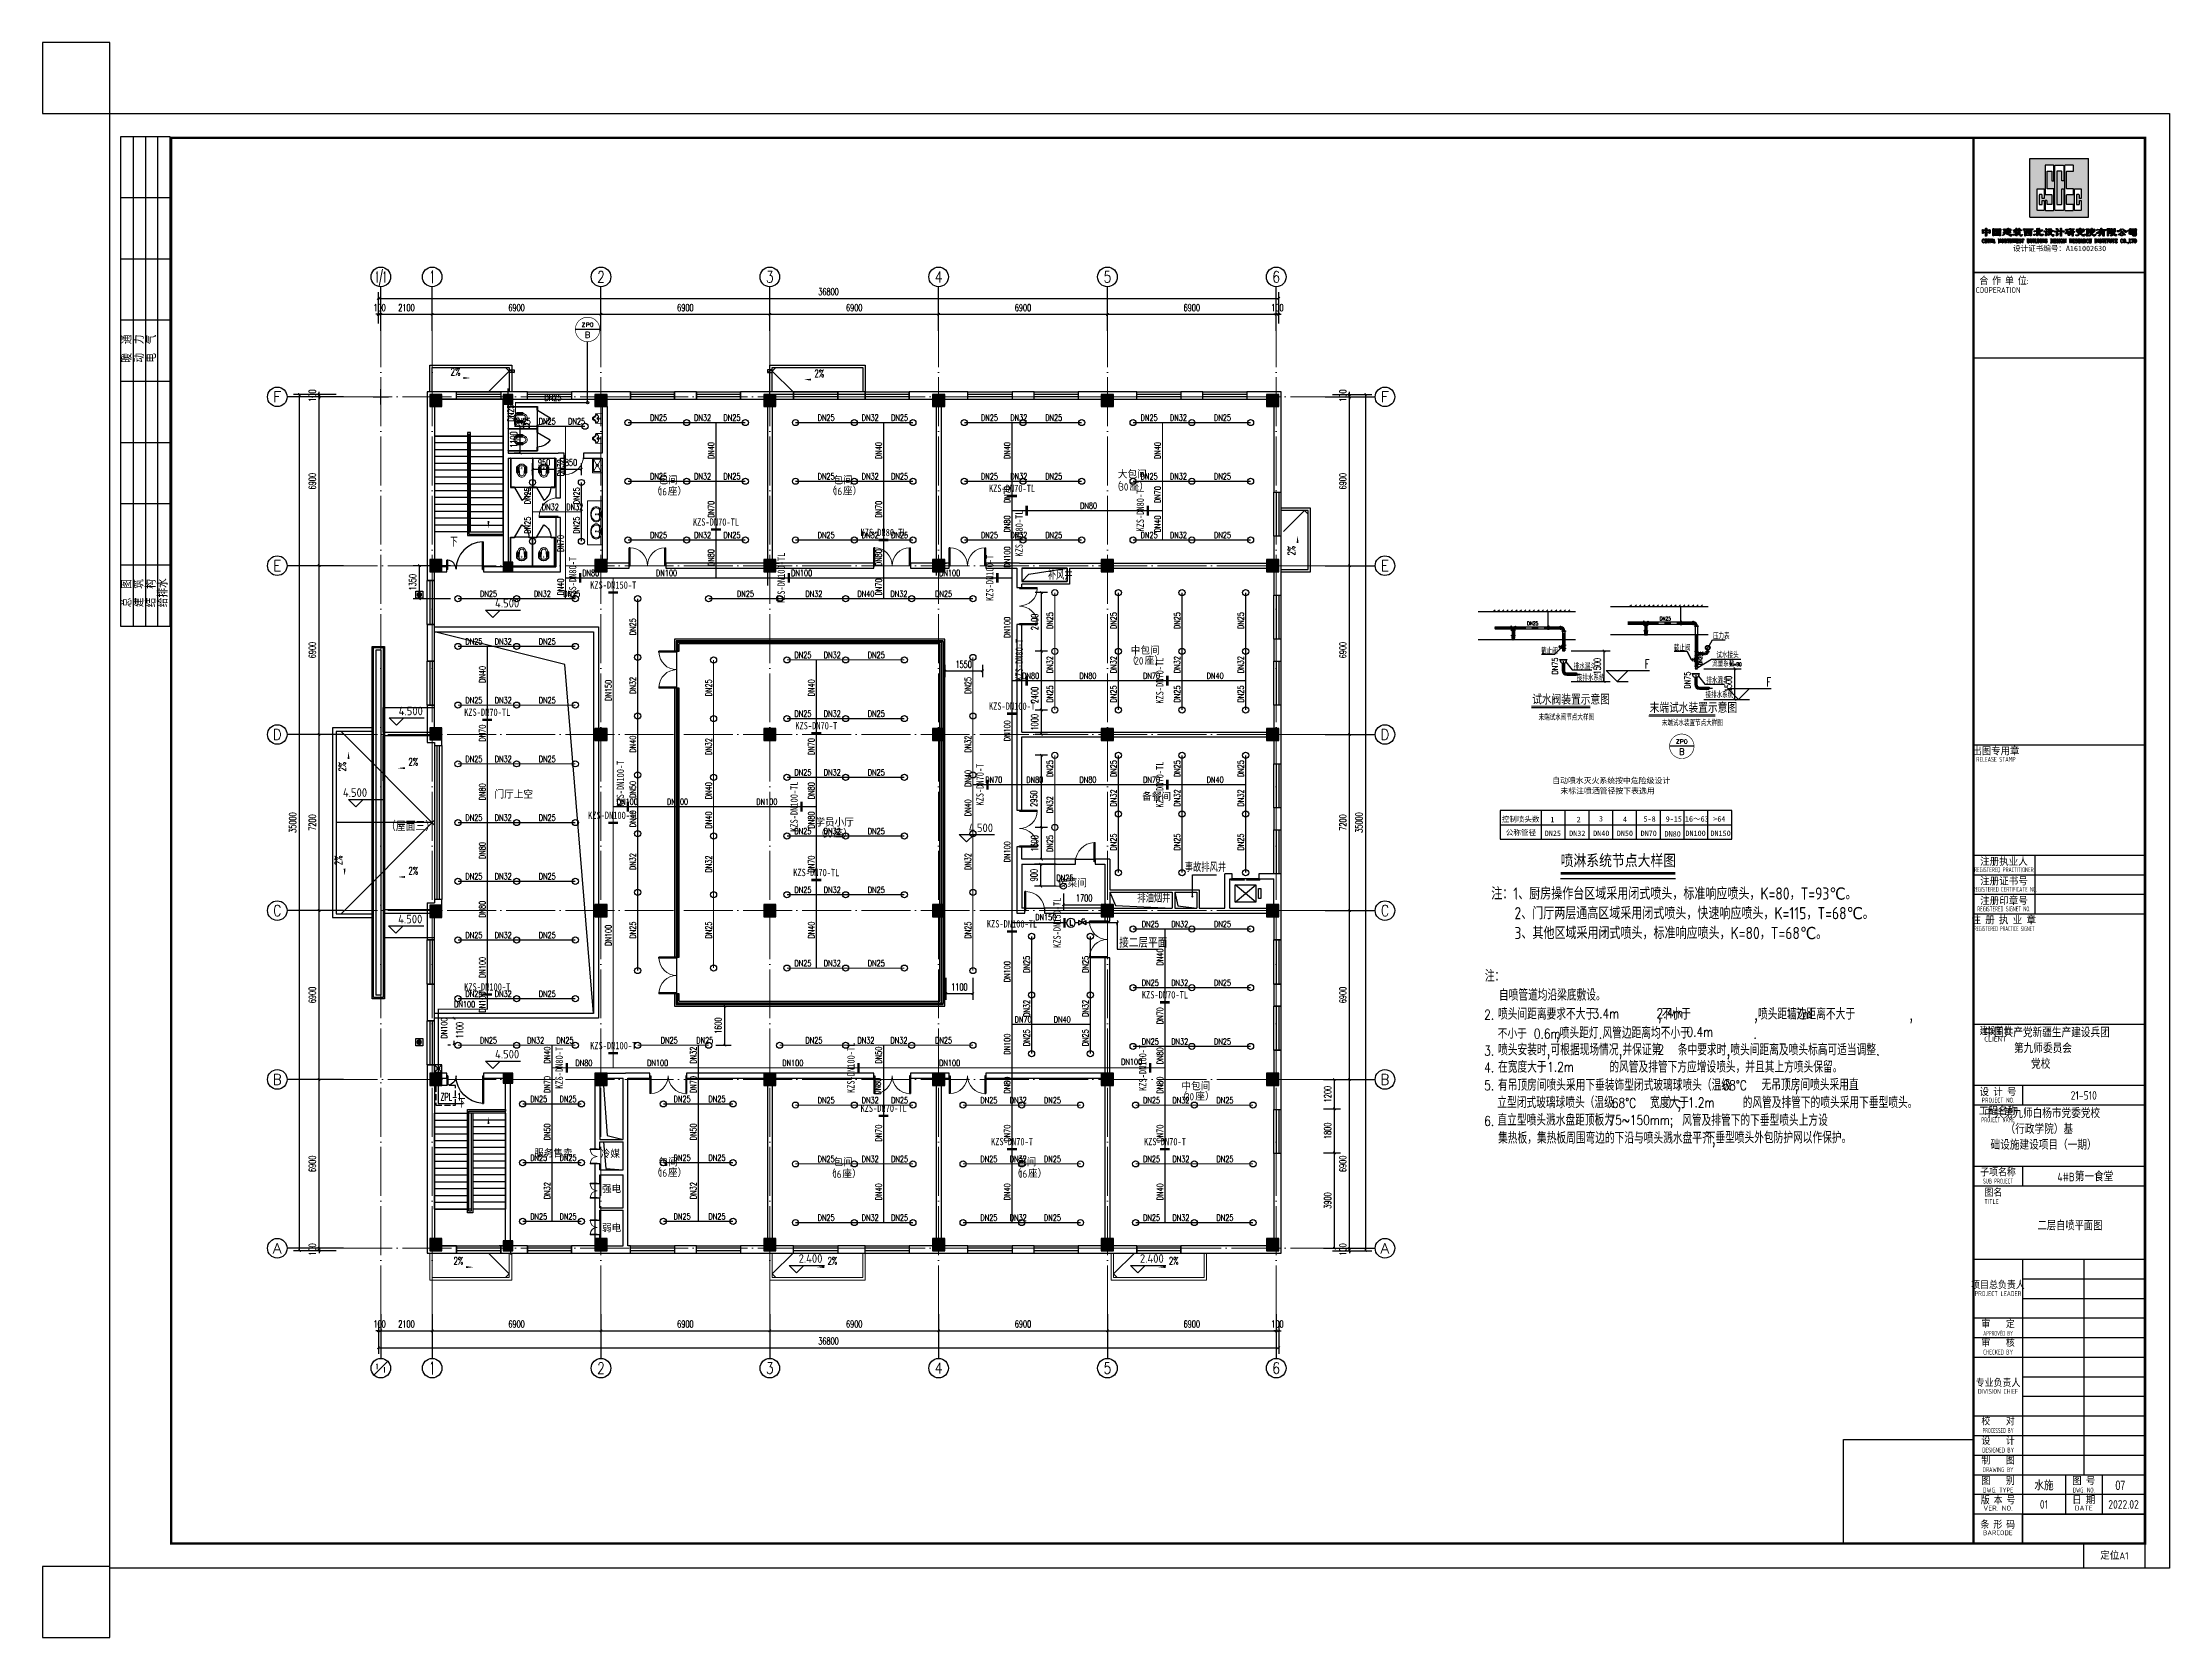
# Model space of a CAD drawing. Extents: x 1475400 to 1714963, y -629303 to -315532.
# Drawn here: x 1585534 to 1672471, y -478917 to -413725 of the extents above; entities that cross this region are included whole.
import ezdxf
from ezdxf.enums import TextEntityAlignment as Align

# ---------------------------------------------------------------- set-up
doc = ezdxf.new("R2010")
doc.units = 0
doc.header["$LTSCALE"] = 1000
for name, pattern in [('CENTER', [2, 1.25, -0.25, 0.25, -0.25]), ('DASH', [0.35, 0.25, -0.1]), ('DOTE', [2.42, 2, -0.2, 0.02, -0.2])]:
    doc.linetypes.add(name, pattern=pattern)
for name, color, linetype in [('A-ANNO-AXIS', 102, 'Continuous'), ('A-ANNO-DIMS', 3, 'Continuous'), ('A-ANNO-IDEN', 3, 'Continuous'), ('A-ANNO-IDEN-LEVL', 3, 'Continuous'), ('A-ANNO-TXT', 7, 'Continuous'), ('A-FLOR-STRS', 140, 'Continuous'), ('A-WALL-CURT', 111, 'Continuous'), ('AXIS', 3, 'Continuous'), ('AXIS_TEXT', 7, 'Continuous'), ('BTTK', 7, 'Continuous'), ('COLUMN', 255, 'Continuous'), ('DIM_LEAD', 3, 'Continuous'), ('DOOR_FIRE', 4, 'Continuous'), ('E2-楼梯、坡道', 52, 'Continuous'), ('EVTR', 2, 'Continuous'), ('FLANGE', 7, 'Continuous'), ('fur', 253, 'Continuous'), ('LATRINE', 8, 'Continuous'), ('LGBH_S', 4, 'Continuous'), ('Logo', 4, 'Continuous'), ('P-ANNO-DIMS', 4, 'Continuous'), ('P-ANNO-IDEN', 3, 'Continuous'), ('P-ANNO-LEVL', 3, 'Continuous'), ('P-ANNO-TXT', 211, 'Continuous'), ('P-SPRN-EQPM', 161, 'Continuous'), ('P-SPRN-IDEN', 4, 'Continuous'), ('P-SPRN-NAZL', 3, 'Continuous'), ('P-SPRN-PIPE', 6, 'Continuous'), ('P-SPRN-VALV', 161, 'Continuous'), ('P-SPRN-VPIP', 161, 'Continuous'), ('P-SYMB', 3, 'Continuous'), ('PUB_DIM', 3, 'Continuous'), ('PUB_HATCH', 8, 'Continuous'), ('PUB_TEXT', 7, 'Continuous'), ('PUB_TITLE', 4, 'Continuous'), ('W-DIM', 4, 'Continuous'), ('W_DIM', 4, 'Continuous'), ('WALL', 2, 'Continuous'), ('WINDOW', 4, 'Continuous'), ('WP_CENTER', 5, 'CENTER'), ('WP_D', 4, 'Continuous'), ('WP_L_LG', 6, 'Continuous'), ('建筑底图', 7, 'Continuous'), ('抗震支吊架', 2, 'Continuous'), ('水', 5, 'Continuous'), ('看线', 30, 'Continuous'), ('防火分区', 255, 'Continuous')]:
    doc.layers.add(name, color=color, linetype=linetype)
for name, color, linetype, lineweight in [('DOTE', 8, 'DOTE', 9), ('LVTRY', 8, 'Continuous', 9), ('悬挑板', 9, 'Continuous', 18)]:
    doc.layers.add(name, color=color, linetype=linetype, lineweight=lineweight)
for name, color, linetype, plot in [('定位矩形', 6, 'Continuous', False), ('条形码', 7, 'Continuous', False), ('验收章', 7, 'Continuous', False)]:
    doc.layers.add(name, color=color, linetype=linetype, plot=plot)
doc.styles.add('_TCH_AXIS', font='COMPLEX', dxfattribs={"bigfont": 'GBCBIG'})
doc.styles.add('_TCH_DIM', font='SIMPLEX', dxfattribs={"bigfont": 'GBCBIG'})
doc.styles.add('_TWT_CIRCLE', font='COMPLEX', dxfattribs={"width": 1.1, "height": 3, "bigfont": 'HZTXT'})
doc.styles.add('_TWT_DIM_ELE', font='SIMPLEX', dxfattribs={"width": 0.8, "height": 3.5, "bigfont": 'HZTXT'})
doc.styles.add('_TWT_PIPEDN', font='SIMPLEX', dxfattribs={"width": 0.8, "height": 2.5, "bigfont": 'HZTXT'})
doc.styles.add('_TWT_PIPETEXT', font='SIMPLEX', dxfattribs={"width": 0.8, "height": 2.5, "bigfont": 'HZTXT'})
doc.styles.add('_TWT_SERIAL', font='COMPLEX', dxfattribs={"width": 0.8, "height": 3, "bigfont": 'HZTXT'})
doc.styles.add('A_DIM', font='SIMPLEX', dxfattribs={"width": 0.7, "bigfont": 'HZ'})
doc.styles.add('A_DIM_T3', font='SIMPLEX', dxfattribs={"width": 0.7, "bigfont": 'HZ'})
doc.styles.add('COMPLEX', font='COMPLEX')
doc.styles.add('H1', font='')
doc.styles.add('HT', font='')
doc.styles.add('HZ', font='txt.shx', dxfattribs={"width": 0.9, "bigfont": 'hztxt.shx'})
doc.styles.add('HZ(TK)', font='geniso.shx', dxfattribs={"width": 0.9, "bigfont": 'hztxt.shx'})
doc.styles.add('kzcad', font='', dxfattribs={"width": 0.8})
doc.styles.get("Standard").update_dxf_attribs({"font": 'geniso.shx', "bigfont": 'hztxt.shx'})
doc.styles.add('中西文等高字体', font='HZTXT_E.shx', dxfattribs={"width": 0.7, "bigfont": 'HZTXT.shx'})
doc.styles.get('H1').set_extended_font_data('SimSun')
doc.styles.get('HT').set_extended_font_data('SimHei')
doc.styles.get('kzcad').set_extended_font_data('SimSun')
doc.dimstyles.new('_TCH_ARCH&&100', dxfattribs={"dimtxt": 280, "dimasz": 100, "dimexe": 250, "dimexo": 300, "dimgap": 135, "dimtad": 1, "dimdec": 0, "dimzin": 0, "dimdsep": 46, "dimtxsty": 'A_DIM_T3', "dimblk": 'ARCHTICK', "dimcen": 0.09, "dimclrt": 7, "dimazin": 2, "dimtfac": 1, "dimtdec": 0, "dimtix": 1, "dimtmove": 2, "dimatfit": 3, "dimfxl": 150, "dimtolj": 1, "dimtzin": 0, "dimarcsym": 0})
doc.dimstyles.new('_TWT_ARCH&&100', dxfattribs={"dimtxt": 280, "dimasz": 100, "dimexe": 250, "dimexo": 300, "dimgap": 135, "dimtad": 1, "dimdec": 0, "dimzin": 0, "dimdsep": 46, "dimtxsty": 'A_DIM_T3', "dimblk": 'ARCHTICK', "dimcen": 0.09, "dimclrt": 7, "dimazin": 2, "dimtfac": 1, "dimtdec": 0, "dimtix": 1, "dimtmove": 2, "dimatfit": 3, "dimfxl": 1, "dimtolj": 1, "dimtzin": 0, "dimarcsym": 0})

msp = doc.modelspace()

# ---------------------------------------------------------------- texts
at = {"color": 7, "style": '_TWT_CIRCLE'}
for s, height, p, p2 in [('ZP0', 163.64, (1607572.8, -425342.5), (1608052.8, -425342.5)), ('B', 252.8, (1607700.2, -425799.1), (1607925.4, -425799.1)), ('ZP0', 163.64, (1652297, -442380.8), (1652777, -442380.8)), ('B', 252.8, (1652424.5, -442837.4), (1652649.6, -442837.4))]:
    msp.add_text(s, height=height, dxfattribs=at).set_placement(p, p2, align=Align.FIT)
at = {"style": 'HZ', "width": 0.7}
for s, p in [('末端试水阀节点大样图', (1646683.5, -441430.5)), ('末端试水装置节点大样图', (1651721.4, -441661))]:
    msp.add_text(s, height=240, dxfattribs=at).set_placement(p)
at = {"color": 1, "char_height": 500, "width": 18244.317, "attachment_point": 1, "style": 'HZ(TK)'}
for s, insert in [('注：1、厨房操作台区域采用闭式喷头，标准响应喷头，K=80，T=93℃。', (1644749.8, -448259)), ('2、门厅两层通高区域采用闭式喷头，快速响应喷头，K=115，T=68℃。', (1645698.3, -449061.5)), ('3、其他区域采用闭式喷头，标准响应喷头，K=80，T=68℃。', (1645698.3, -449873.6))]:
    msp.add_mtext(s, dxfattribs=dict(at, insert=insert))
at = {"layer": 'LGBH_S', "style": 'HZ', "width": 0.8}
for s, height, p in [('注：', 472.5, (1644488.3, -452112.9, 157500.2)), ('自喷管道均沿梁底敷设。', 472.5, (1645062.3, -452890.7, -67500.1)), ('2.', 396.9, (1644464.6, -453661)), ('喷头间距离要求不大于       ,不小于       ,喷头距墙边距离不大于      ,', 472.5, (1645025.4, -453665.3)), ('3.4m', 396.9, (1648889.8, -453613.5)), ('2.4m', 396.9, (1651498.7, -453600.3)), ('1.7m', 396.9, (1656772.9, -453631.6)), ('不小于 0.6m', 396.9, (1645014.7, -454437.1)), ('喷头安装时,可根据现场情况,并保证第  条中要求时,喷头间距离及喷头标高可适当调整.', 472.5, (1645027.5, -455128.3)), (',喷头距灯.风管边距离均不小于       .', 472.5, (1647383.8, -454439)), ('0.4m', 396.9, (1652729.8, -454363.6)), ('3.', 396.9, (1644464.6, -455133.8)), ('4.', 396.9, (1644464.6, -455818)), ('在宽度大于       的风管及排管下方应增设喷头，并且其上方喷头保留。', 472.5, (1645027.5, -455831.9)), ('1.2m', 396.9, (1647033.7, -455794.5)), ('2', 396.9, (1651542, -455091.4)), ('5.', 396.9, (1644459.1, -456549.2)), ('有吊顶房间喷头采用下垂装饰型闭式玻璃球喷头（温级      ）;', 472.5, (1645024.8, -456571.1)), ('68%%dC', 396.9, (1654201.3, -456545.3)), ('无吊顶房间喷头采用直', 472.5, (1655797.9, -456557.2)), ('立型闭式玻璃球喷头（温级      ）;', 472.5, (1644996.9, -457283.9)), ('68%%dC', 396.9, (1649682.5, -457269)), ('宽度大于      的风管及排管下的喷头采用下垂型喷头。', 472.5, (1651240.2, -457286.6)), ('1.2m', 396.9, (1652786.2, -457249.2)), ('6.', 396.9, (1644454, -458005.7)), ('直立型喷头溅水盘距顶板为', 472.5, (1645003.6, -458002)), ('75~150mm;', 396.9, (1649540.8, -457966.4)), ('风管及排管下的下垂型喷头上方设       ', 472.5, (1652552.4, -458009)), ('集热板，集热板周围弯边的下沿与喷头溅水盘平齐,', 472.5, (1645029.3, -458732.9)), ('下垂型喷头外包防护网以作保护。', 472.5, (1653513.5, -458716.6))]:
    msp.add_text(s, height=height, dxfattribs=at).set_placement(p)
at = {"layer": 'P-ANNO-IDEN', "color": 7, "style": 'HZ(TK)', "width": 0.9}
msp.add_text('接二层平面', height=350, dxfattribs=at).set_placement((1629539.3, -450712.1))
at = {"layer": 'P-ANNO-LEVL', "color": 7, "style": '_TWT_DIM_ELE', "width": 0.64}
for p in [(1651025.3, -439317.1), (1655995.5, -440047.4)]:
    msp.add_text('F', height=375, dxfattribs=at).set_placement(p)
at = {"layer": 'P-ANNO-TXT', "color": 1}
for s, height, style, width, p in [('二层自喷平面图', 350, '_TWT_PIPETEXT', 0.8, (1667080.7, -462272.4)), ('07', 385, '中西文等高字体', 0.7, (1670262.5, -472888.3))]:
    msp.add_text(s, height=height, dxfattribs=dict(at, style=style, width=width)).set_placement(p)
at = {"layer": 'P-SPRN-IDEN', "color": 251, "style": '_TWT_PIPEDN', "width": 0.64}
for s, p in [('DN25', (1606047.2, -428369.8)), ('DN25', (1604796, -429333)), ('DN25', (1605817.2, -429333)), ('DN25', (1607017.2, -429333)), ('DN25', (1610367.2, -429183)), ('DN32', (1612167.2, -429183)), ('DN25', (1613367.2, -429183)), ('DN25', (1610367.2, -431583)), ('DN32', (1612167.2, -431583)), ('DN25', (1613367.2, -431583)), ('DN32', (1605942.2, -432833)), ('DN32', (1606942.2, -432833)), ('DN25', (1610367.2, -433983)), ('DN32', (1612167.2, -433983)), ('DN25', (1613367.2, -433983)), ('DN25', (1603417.2, -436383)), ('DN32', (1605617.2, -436383)), ('DN25', (1606817.2, -436383)), ('DN25', (1613917.2, -436383)), ('DN32', (1616717.2, -436383)), ('DN40', (1618842.2, -436383)), ('DN32', (1620192.2, -436383)), ('DN25', (1622017.2, -436383)), ('DN25', (1602817.2, -438333)), ('DN32', (1604017.2, -438333)), ('DN25', (1605817.2, -438333)), ('DN25', (1616267.2, -438883)), ('DN32', (1617467.2, -438883)), ('DN25', (1619267.2, -438883)), ('DN40', (1633117.2, -439733)), ('DN25', (1602817.2, -440733)), ('DN32', (1604017.2, -440733)), ('DN25', (1605817.2, -440733)), ('DN25', (1616267.2, -441283)), ('DN32', (1617467.2, -441283)), ('DN25', (1619267.2, -441283)), ('DN25', (1602817.2, -443133)), ('DN32', (1604017.2, -443133)), ('DN25', (1605817.2, -443133)), ('DN25', (1616267.2, -443683)), ('DN32', (1617467.2, -443683)), ('DN25', (1619267.2, -443683)), ('DN40', (1633117.2, -443983)), ('DN25', (1602817.2, -445533)), ('DN32', (1604017.2, -445533)), ('DN25', (1605817.2, -445533)), ('DN25', (1616267.2, -446083)), ('DN32', (1617467.2, -446083)), ('DN25', (1619267.2, -446083)), ('DN25', (1602817.2, -447933)), ('DN32', (1604017.2, -447933)), ('DN25', (1605817.2, -447933)), ('DN25', (1616267.2, -448483)), ('DN32', (1617467.2, -448483)), ('DN25', (1619267.2, -448483)), ('DN25', (1626976, -447990.7)), ('DN25', (1602817.2, -450333)), ('DN32', (1604017.2, -450333)), ('DN25', (1605817.2, -450333)), ('DN25', (1630467.2, -449883)), ('DN32', (1631667.2, -449883)), ('DN25', (1633417.2, -449883)), ('DN25', (1616267.2, -451483)), ('DN32', (1617467.2, -451483)), ('DN25', (1619267.2, -451483)), ('DN25', (1630467.2, -452283)), ('DN32', (1631667.2, -452283)), ('DN25', (1633417.2, -452283)), ('DN25', (1602817.2, -452733)), ('DN32', (1604017.2, -452733)), ('DN25', (1605817.2, -452733)), ('DN40', (1626867.2, -453783)), ('DN25', (1603417.2, -454633)), ('DN32', (1605342.2, -454633)), ('DN25', (1606542.2, -454633)), ('DN25', (1610804.7, -454633)), ('DN25', (1612254.7, -454633)), ('DN25', (1616717.2, -454633)), ('DN32', (1618842.2, -454633)), ('DN32', (1620192.2, -454633)), ('DN25', (1622017.2, -454633)), ('DN25', (1630467.2, -454683)), ('DN32', (1631667.2, -454683)), ('DN25', (1633417.2, -454683)), ('DN25', (1617217.2, -457083)), ('DN32', (1619017.2, -457083)), ('DN25', (1620217.2, -457083)), ('DN25', (1623867.2, -457083)), ('DN32', (1625067.2, -457083)), ('DN25', (1626467.2, -457083)), ('DN25', (1630517.2, -457083)), ('DN32', (1631717.2, -457083)), ('DN25', (1633517.2, -457083)), ('DN25', (1617217.2, -459483)), ('DN32', (1619017.2, -459483)), ('DN25', (1620217.2, -459483)), ('DN25', (1623867.2, -459483)), ('DN32', (1625067.2, -459483)), ('DN25', (1626467.2, -459483)), ('DN25', (1630517.2, -459483)), ('DN32', (1631717.2, -459483)), ('DN25', (1633517.2, -459483)), ('DN25', (1617217.2, -461883)), ('DN32', (1619017.2, -461883)), ('DN25', (1620217.2, -461883)), ('DN25', (1623867.2, -461883)), ('DN32', (1625067.2, -461883)), ('DN25', (1626467.2, -461883)), ('DN25', (1630517.2, -461883)), ('DN32', (1631717.2, -461883)), ('DN25', (1633517.2, -461883))]:
    msp.add_text(s, height=250, dxfattribs=at).set_placement(p)
for s, rotation, p in [('DN25', 90, (1604793.2, -429219.7)), ('DN25', 0.000005, (1617217.2, -429183)), ('DN32', 0.000005, (1619017.2, -429183)), ('DN25', 0.000005, (1620217.2, -429183)), ('DN25', 0.000005, (1623892.2, -429183)), ('DN32', 0.000005, (1625092.2, -429183)), ('DN25', 0.000005, (1626517.2, -429183)), ('DN25', 0.000005, (1630417.2, -429183)), ('DN32', 0.000005, (1631617.2, -429183)), ('DN25', 0.000005, (1633417.2, -429183)), ('DN40', 90, (1612985.5, -430751.3)), ('DN40', 90, (1619835.5, -430751.3)), ('DN40', 90, (1625085.5, -430751.3)), ('DN40', 90, (1631235.5, -430751.3)), ('DN32', 90, (1606835.5, -431451.3)), ('DN25', 90, (1605485.5, -432601.3)), ('DN25', 90, (1607485.5, -432601.3)), ('DN25', 0.000005, (1617217.2, -431583)), ('DN32', 0.000005, (1619017.2, -431583)), ('DN25', 0.000005, (1620217.2, -431583)), ('DN25', 0.000005, (1623892.2, -431583)), ('DN32', 0.000005, (1625092.2, -431583)), ('DN25', 0.000005, (1626517.2, -431583)), ('DN25', 0.000005, (1630417.2, -431583)), ('DN32', 0.000005, (1631617.2, -431583)), ('DN25', 0.000005, (1633417.2, -431583)), ('DN25', 90, (1605485.5, -433801.3)), ('DN25', 90, (1607485.5, -433801.3)), ('DN25', 0.000005, (1617217.2, -433983)), ('DN32', 0.000005, (1619017.2, -433983)), ('DN25', 0.000005, (1620217.2, -433983)), ('DN25', 0.000005, (1623892.2, -433983)), ('DN32', 0.000005, (1625092.2, -433983)), ('DN25', 0.000005, (1626517.2, -433983)), ('DN25', 0.000005, (1630417.2, -433983)), ('DN40', 90, (1631235.5, -433751.3)), ('DN32', 0.000005, (1631617.2, -433983)), ('DN25', 0.000005, (1633417.2, -433983)), ('DN40', 90, (1606835.5, -436326.3)), ('DN25', 90, (1626835.5, -437701.3)), ('DN25', 90, (1629435.5, -437701.3)), ('DN25', 90, (1632035.5, -437701.3)), ('DN25', 90, (1634635.5, -437701.3)), ('DN25', 90, (1609785.5, -437951.3)), ('DN32', 90, (1626835.5, -439501.3)), ('DN32', 90, (1629435.5, -439501.3)), ('DN32', 90, (1632035.5, -439501.3)), ('DN32', 90, (1634635.5, -439501.3)), ('DN40', 90, (1603635.5, -439901.3)), ('DN32', 90, (1609785.5, -440351.3)), ('DN25', 90, (1623485.5, -440351.3)), ('DN25', 90, (1612885.5, -440451.3)), ('DN40', 90, (1617085.5, -440451.3)), ('DN25', 90, (1626835.5, -440701.3)), ('DN25', 90, (1629435.5, -440701.3)), ('DN25', 90, (1632035.5, -440701.3)), ('DN25', 90, (1634635.5, -440701.3)), ('DN40', 90, (1609785.5, -442751.3)), ('DN32', 90, (1612885.5, -442851.3)), ('DN32', 90, (1623485.5, -442751.3)), ('DN25', 90, (1626835.5, -443751.3)), ('DN25', 90, (1629435.5, -443751.3)), ('DN25', 90, (1632035.5, -443751.3)), ('DN25', 90, (1634635.5, -443751.3)), ('DN50', 90, (1609785.5, -444601.3)), ('DN40', 90, (1612885.5, -444651.3)), ('DN40', 90, (1623485.5, -444151.3)), ('DN40', 90, (1623485.5, -445351.3)), ('DN32', 90, (1626835.5, -445226.3)), ('DN32', 90, (1629435.5, -444951.3)), ('DN32', 90, (1632035.5, -444951.3)), ('DN32', 90, (1634635.5, -444951.3)), ('DN40', 90, (1609785.5, -445801.3)), ('DN40', 90, (1612885.5, -445851.3)), ('DN25', 90, (1626833.6, -446815)), ('DN25', 90, (1629435.5, -446751.3)), ('DN25', 90, (1632035.5, -446751.3)), ('DN25', 90, (1634635.5, -446751.3)), ('DN32', 90, (1609785.5, -447551.3)), ('DN32', 90, (1612885.5, -447651.3)), ('DN32', 90, (1623485.5, -447551.3)), ('DN25', 90, (1609785.5, -450351.3)), ('DN25', 90, (1612885.5, -450351.3)), ('DN40', 90, (1617085.5, -450351.3)), ('DN25', 90, (1623485.5, -450351.3)), ('DN40', 90, (1631335.5, -451451.3)), ('DN25', 90, (1625885.5, -451751.3)), ('DN25', 90, (1628285.5, -451751.3)), ('DN32', 90, (1625885.5, -453551.3)), ('DN32', 90, (1628285.5, -453551.3)), ('DN25', 90, (1625885.5, -454751.3)), ('DN25', 90, (1628285.5, -454751.3)), ('DN40', 90, (1606285.5, -455463.8)), ('DN32', 90, (1612260.5, -455463.8)), ('DN50', 90, (1619835.5, -455463.8)), ('DN25', 0.000005, (1605467.2, -457033)), ('DN25', 0.000005, (1606667.2, -457033)), ('DN25', 0.000005, (1611329.7, -457033)), ('DN25', 0.000005, (1612754.7, -457033)), ('DN50', 90, (1606285.5, -458601.3)), ('DN50', 90, (1612260.5, -458601.3)), ('DN25', 0.000005, (1605467.2, -459433)), ('DN25', 0.000005, (1606667.2, -459433)), ('DN25', 0.000005, (1611329.7, -459433)), ('DN25', 0.000005, (1612754.7, -459433)), ('DN32', 90, (1606285.5, -461001.3)), ('DN32', 90, (1612260.5, -461001.3)), ('DN40', 90, (1619835.5, -461051.3)), ('DN40', 90, (1625085.5, -461051.3)), ('DN40', 90, (1631335.5, -461051.3)), ('DN25', 0.000005, (1605467.2, -461833)), ('DN25', 0.000005, (1606667.2, -461833)), ('DN25', 0.000005, (1611329.7, -461833)), ('DN25', 0.000005, (1612754.7, -461833))]:
    msp.add_text(s, height=250, rotation=rotation, dxfattribs=at).set_placement(p)
at = {"layer": 'P-SPRN-IDEN', "style": '_TWT_PIPEDN', "width": 0.64}
for s, p in [('DN70', (1625085.5, -432551.3)), ('DN70', (1631235.5, -432551.3)), ('DN70', (1612985.5, -433151.3)), ('DN70', (1619835.5, -433151.3)), ('DN80', (1625085.5, -433751.3)), ('DN70', (1606835.5, -434551.3)), ('DN80', (1612985.5, -435126.3)), ('DN80', (1619835.5, -435126.3)), ('DN100', (1625085.5, -435187.3)), ('DN70', (1619835.5, -436326.3)), ('DN100', (1625085.5, -438062.3)), ('DN150', (1608785.5, -440637.3)), ('DN100', (1625085.5, -442287.3)), ('DN70', (1603635.5, -442301.3)), ('DN70', (1617085.5, -442851.3)), ('DN80', (1603635.5, -444701.3)), ('DN80', (1617085.5, -444651.3)), ('DN80', (1617085.5, -445851.3)), ('DN80', (1603635.5, -447101.3)), ('DN100', (1625085.5, -447235.3)), ('DN70', (1617085.5, -447651.3)), ('DN80', (1603635.5, -449501.3)), ('DN100', (1608785.5, -450649.8)), ('DN100', (1603635.5, -451962.3)), ('DN100', (1625085.5, -452135.3)), ('DN100', (1603635.5, -453375.7)), ('DN100', (1602073, -454440.4)), ('DN70', (1631335.5, -453851.3)), ('DN100', (1625085.5, -455099.8)), ('DN80', (1631335.5, -455488.8)), ('DN70', (1606285.5, -456663.8)), ('DN70', (1612260.5, -456663.8)), ('DN80', (1619793.3, -456734.2)), ('DN80', (1625085.5, -456688.8)), ('DN80', (1631335.5, -456688.8)), ('DN70', (1619835.5, -458651.3)), ('DN70', (1625085.5, -458651.3)), ('DN70', (1631335.5, -458651.3))]:
    msp.add_text(s, height=250, rotation=90, dxfattribs=at).set_placement(p)
for s, p in [('DN80', (1627942.2, -432783)), ('DN80', (1607592.2, -435533)), ('DN100', (1610606.2, -435533)), ('DN100', (1616131.2, -435533)), ('DN100', (1622181.2, -435533)), ('DN80', (1625575.8, -439733)), ('DN80', (1627917.2, -439733)), ('DN70', (1630517.2, -439733)), ('DN70', (1624067.2, -443983)), ('DN80', (1625742.2, -443983)), ('DN80', (1627917.2, -443983)), ('DN70', (1630517.2, -443983)), ('DN100', (1609006.2, -444883)), ('DN100', (1611056.2, -444883)), ('DN100', (1614706.2, -444883)), ('DN150', (1626110.6, -449602.5)), ('DN100', (1602356.2, -453159.9)), ('DN70', (1625267.2, -453783)), ('DN80', (1607317.2, -455558)), ('DN100', (1610243.7, -455558)), ('DN100', (1615768.7, -455558)), ('DN100', (1622181.2, -455558)), ('DN100', (1629618.8, -455512.5))]:
    msp.add_text(s, height=250, dxfattribs=at).set_placement(p)
at = {"layer": 'P-SPRN-IDEN', "color": 7, "style": '_TWT_SERIAL', "width": 0.64}
msp.add_text('ZPL-1', height=300, dxfattribs=at).set_placement((1601796.9, -456969.4))
at = {"layer": 'P-SYMB', "color": 7}
msp.add_text('喷淋系统节点大样图', height=525, dxfattribs=at).set_placement((1647583.1, -447436.7))
at = {"layer": 'W_DIM', "style": 'HZ', "width": 0.7}
for s, p in [('DN25', (1651863, -437270.5)), ('DN25', (1646441.6, -437469.2)), ('K=80', (1654747.2, -439138.6))]:
    msp.add_text(s, height=150, dxfattribs=at).set_placement(p, align=Align.MIDDLE)
for s, height, p in [('压力表', 240, (1653809.7, -438110.7)), ('截止阀', 240, (1646789.1, -438723.1)), ('截止阀', 240, (1652210.5, -438599)), ('流量系数', 240, (1653776.1, -439232.4)), ('试水接头', 240, (1653955.1, -438887.2)), ('试水阀装置示意图', 420, (1646422.7, -440786.5)), ('末端试水装置示意图', 420, (1651224.5, -441125.3))]:
    msp.add_text(s, height=height, dxfattribs=at).set_placement(p)
msp.add_text('DN25', height=150, rotation=90, dxfattribs=at).set_placement((1653301.6, -438943.2), align=Align.MIDDLE)
at = {"layer": 'W_DIM', "style": 'H1'}
msp.add_text('自动喷水灭火系统按中危险级设计', height=229.5, dxfattribs=at).set_placement((1649652.7, -444005.2), align=Align.CENTER)
for s, height, p in [('未标注喷洒管径按下表选用', 229.5, (1647575.9, -444426)), ('控制喷头数', 221.54, (1645172.1, -445580.2)), ('公称管径', 221.54, (1645344.4, -446127.2)), ('DN25', 221.54, (1646936.6, -446158.1)), ('1', 221.5, (1647164.5, -445592.3)), ('DN32', 221.54, (1647935.3, -446158.1)), ('2', 221.5, (1648239.2, -445592.3)), ('DN40', 221.54, (1648916.4, -446158.1)), ('3', 221.5, (1649152, -445561.3)), ('DN50', 221.54, (1649880.5, -446158.1)), ('4', 221.5, (1650135.1, -445586.2)), ('DN70', 221.54, (1650853.1, -446158.1)), ('5-8', 221.54, (1650974.8, -445572.3)), ('DN80', 221.54, (1651833.5, -446179.8)), ('9-15', 221.54, (1651879.5, -445572.3)), ('16～63', 221.54, (1652665.2, -445569.4)), ('DN100', 221.54, (1652686.9, -446158.1)), ('DN150', 221.54, (1653710.3, -446158.1)), ('>64', 221.54, (1653824.3, -445569.4))]:
    msp.add_text(s, height=height, dxfattribs=at).set_placement(p)
at = {"layer": 'WP_L_LG', "color": 4, "style": 'HZ', "width": 0.7}
for p in [(1647474.2, -439559.6), (1652892.9, -440136.8)]:
    msp.add_text('DN75', height=240, rotation=90, dxfattribs=at).set_placement(p)
for s, p in [('排水漏斗', (1648120.8, -439347.5)), ('接排水系统', (1648245.3, -439818)), ('排水漏斗', (1653539.5, -439924.7)), ('接排水系统', (1653506.6, -440512.7))]:
    msp.add_text(s, height=240, dxfattribs=at).set_placement(p)
at = {"layer": '抗震支吊架', "color": 2, "style": 'kzcad', "width": 0.8}
for s, rotation, p in [('KZS-DN70-TL', 359.885388, (1625160.5, -432098)), ('KZS-DN80-T', 89.885388, (1630550.5, -432858)), ('KZS-DN80-TL', 89.885388, (1625598.6, -433796.5)), ('KZS-DN70-TL', 359.885388, (1613060.5, -433473)), ('KZS-DN80-TL', 359.885388, (1619910.5, -433898)), ('KZS-DN100-TL', 89.885388, (1615875.5, -435608)), ('KZS-DN80-T', 89.885388, (1607350.5, -435608)), ('KZS-DN100-T', 89.885388, (1624400.5, -435608)), ('KZS-DN150-T', 359.885388, (1608860.5, -436048)), ('KZS-DN80-T', 89.885388, (1625602.2, -438955.9)), ('KZS-DN70-TL', 89.885388, (1631350.5, -439808)), ('KZS-DN100-T', 359.885388, (1625160.5, -440998)), ('KZS-DN70-TL', 359.885388, (1603710.5, -441248)), ('KZS-DN70-T', 359.885388, (1617160.5, -441798)), ('KZS-DN100-T', 89.885388, (1609302.4, -444020.1)), ('KZS-DN70-T', 89.885388, (1624000.5, -444058)), ('KZS-DN70-TL', 89.885388, (1631350.5, -444058)), ('KZS-DN100-TL', 89.885388, (1616400.5, -444958)), ('KZS-DN100-TL', 359.885388, (1608860.5, -445460.5)), ('KZS-DN70-TL', 359.885388, (1617160.5, -447798)), ('KZS-DN150-TL', 89.885388, (1627150.5, -449704)), ('KZS-DN100-TL', 359.885388, (1625160.5, -449898)), ('KZS-DN100-T', 359.885388, (1603710.5, -452474.9)), ('KZS-DN70-TL', 359.885388, (1631410.5, -452798)), ('KZS-DN100-T', 359.885388, (1608860.5, -454873)), ('KZS-DN100-TL', 89.885388, (1618725.5, -455633)), ('KZS-DN80-T', 89.885388, (1606800.5, -455633)), ('KZS-DN100-T', 89.885388, (1630650.5, -455633)), ('KZS-DN70-TL', 359.885388, (1619910.5, -457435.5)), ('KZS-DN70-T', 359.885388, (1625160.5, -458798)), ('KZS-DN70-T', 359.885388, (1631410.5, -458798))]:
    msp.add_text(s, height=300, rotation=rotation, dxfattribs=at).set_placement(p, align=Align.CENTER)

# ---------------------------------------------------------------- blocks, each defined once
blk = doc.blocks.new('$FL')
for p, q in [((-0.5, -0.5), (-0.5, 0.5)), ((-0.5, 0.5), (0.5, 0.5)), ((0.5, 0.5), (0.5, -0.5)), ((0.5, -0.5), (-0.5, -0.5))]:
    blk.add_line(p, q)
blk = doc.blocks.new('_ArchTick')
at = {"color": 0, "linetype": 'ByBlock', "const_width": 0.4}
blk.add_lwpolyline([(-0.5, -0.5), (0.5, 0.5)], dxfattribs=at)
blk = doc.blocks.new('*D180')
at = {"layer": 'Defpoints', "color": 0, "transparency": 16777216}
for p in [(1653132, -439318), (1654712, -439318), (1653132, -440572)]:
    blk.add_point(p, dxfattribs=at)
at = {"layer": 'W-DIM', "color": 0, "lineweight": -2, "transparency": 16777216}
for p, q in [((1653432, -439318), (1654962, -439318)), ((1654712, -440572), (1654712, -439318)), ((1653432, -440572), (1654962, -440572))]:
    blk.add_line(p, q, dxfattribs=at)
at = {"layer": 'W-DIM', "color": 0, "lineweight": -2, "transparency": 16777216, "xscale": 100, "yscale": 100, "zscale": 100}
for p, rotation in [((1654712, -439318), 90), ((1654712, -440572), 270)]:
    blk.add_blockref('_ArchTick', p, dxfattribs=dict(at, rotation=rotation))
at = {"layer": 'W-DIM', "color": 7, "transparency": 16777216, "insert": (1654437, -439945), "char_height": 280, "attachment_point": 5, "rotation": 90, "style": 'A_DIM_T3'}
blk.add_mtext('\\A1;1500', dxfattribs=at)
blk = doc.blocks.new('*D181')
at = {"layer": 'Defpoints', "color": 0, "transparency": 16777216}
for p in [(1647712, -438588), (1649361, -438588), (1647712, -439842)]:
    blk.add_point(p, dxfattribs=at)
at = {"layer": 'W-DIM', "color": 0, "lineweight": -2, "transparency": 16777216}
for p, q in [((1648012, -438588), (1649611, -438588)), ((1649361, -439842), (1649361, -438588)), ((1648012, -439842), (1649611, -439842))]:
    blk.add_line(p, q, dxfattribs=at)
at = {"layer": 'W-DIM', "color": 0, "lineweight": -2, "transparency": 16777216, "xscale": 100, "yscale": 100, "zscale": 100}
for p, rotation in [((1649361, -438588), 90), ((1649361, -439842), 270)]:
    blk.add_blockref('_ArchTick', p, dxfattribs=dict(at, rotation=rotation))
at = {"layer": 'W-DIM', "color": 7, "transparency": 16777216, "insert": (1649086, -439215), "char_height": 280, "attachment_point": 5, "rotation": 90, "style": 'A_DIM_T3'}
blk.add_mtext('\\A1;1500', dxfattribs=at)
blk = doc.blocks.new('CSCEC')
at = {"layer": 'Logo'}
h = blk.add_hatch(color=4, dxfattribs=at)
h.paths.add_polyline_path([(0, -24), (24, -24), (24, 0), (0, 0)])
h.paths.add_polyline_path([(6.2, -2.8), (9.8, -2.8), (9.8, -9.2), (9, -9.2), (9, -5.36, 0.414214), (8.84, -5.2), (7.16, -5.2, 0.414214), (7, -5.36), (7, -12.24, 0.414214), (7.16, -12.4), (9.8, -12.4), (9.8, -21.2), (6.2, -21.2), (6.2, -17.2), (7, -17.2), (7, -18.64, 0.414214), (7.16, -18.8), (8.84, -18.8, 0.414214), (9, -18.64), (9, -14.96, 0.414214), (8.84, -14.8), (6.2, -14.8)], flags=16)
h.paths.add_polyline_path([(10.2, -2.8), (13.8, -2.8), (13.8, -9.2), (13, -9.2), (13, -5.36, 0.414214), (12.84, -5.2), (11.16, -5.2, 0.414214), (11, -5.36), (11, -18.64, 0.414214), (11.16, -18.8), (12.84, -18.8, 0.414214), (13, -18.64), (13, -12.4), (13.8, -12.4), (13.8, -21.2), (10.2, -21.2)], flags=16)
h.paths.add_polyline_path([(5.8, -12.4), (5.8, -16.4), (5, -16.4), (5, -14.96, 0.414214), (4.84, -14.8), (3.96, -14.8, 0.414214), (3.8, -14.96), (3.8, -18.64, 0.414214), (3.96, -18.8), (4.84, -18.8, 0.414214), (5, -18.64), (5, -17.2), (5.8, -17.2), (5.8, -21.2), (3, -21.2), (3, -12.4)], flags=16)
h.paths.add_polyline_path([(14.2, -2.8), (17.8, -2.8), (17.8, -5.2), (15.16, -5.2, 0.414214), (15, -5.36), (15, -12.24, 0.414214), (15.16, -12.4), (17.8, -12.4), (17.8, -14.8), (15.16, -14.8, 0.414214), (15, -14.96), (15, -18.64, 0.414214), (15.16, -18.8), (17.8, -18.8), (17.8, -21.2), (14.2, -21.2)], flags=16)
h.paths.add_polyline_path([(21, -12.4), (21, -16.4), (20.2, -16.4), (20.2, -14.96, 0.414214), (20.04, -14.8), (19.16, -14.8, 0.414214), (19, -14.96), (19, -18.64, 0.414214), (19.16, -18.8), (20.04, -18.8, 0.414214), (20.2, -18.64), (20.2, -17.2), (21, -17.2), (21, -21.2), (18.2, -21.2), (18.2, -12.4)], flags=16)
for p, q in [((0, -24), (0, 0)), ((0, 0), (24, 0)), ((0, 0), (24, 0)), ((24, -24), (24, 0)), ((0, -24), (24, -24))]:
    blk.add_line(p, q, dxfattribs=at)
for points in [[(8.84, -5.2, -0.414214), (9, -5.36), (9, -9.04, 0.414214), (9.16, -9.2), (9.64, -9.2, 0.414214), (9.8, -9.04), (9.8, -2.96, 0.414214), (9.64, -2.8), (6.36, -2.8, 0.414214), (6.2, -2.96), (6.2, -14.64, 0.414214), (6.36, -14.8), (8.84, -14.8, -0.414214), (9, -14.96), (9, -18.64, -0.414214), (8.84, -18.8), (7.16, -18.8, -0.414214), (7, -18.64), (7, -17.36, 0.414214), (6.84, -17.2), (6.36, -17.2, 0.414214), (6.2, -17.36), (6.2, -21.04, 0.414214), (6.36, -21.2), (9.64, -21.2, 0.414214), (9.8, -21.04), (9.8, -12.56, 0.414214), (9.64, -12.4), (7.16, -12.4, -0.414214), (7, -12.24), (7, -5.36, -0.414214), (7.16, -5.2)], [(12.84, -18.8, 0.414214), (13, -18.64), (13, -12.56, -0.414214), (13.16, -12.4), (13.64, -12.4, -0.414214), (13.8, -12.56), (13.8, -21.04, -0.414214), (13.64, -21.2), (10.36, -21.2, -0.414214), (10.2, -21.04), (10.2, -2.96, -0.414214), (10.36, -2.8), (13.64, -2.8, -0.414214), (13.8, -2.96), (13.8, -9.04, -0.414214), (13.64, -9.2), (13.16, -9.2, -0.414214), (13, -9.04), (13, -5.36, 0.414214), (12.84, -5.2), (11.16, -5.2, 0.414214), (11, -5.36), (11, -18.64, 0.414214), (11.16, -18.8)], [(15.16, -12.4, -0.414214), (15, -12.24), (15, -5.36, -0.414214), (15.16, -5.2), (17.64, -5.2, 0.414214), (17.8, -5.04), (17.8, -2.96, 0.414214), (17.64, -2.8), (14.36, -2.8, 0.414214), (14.2, -2.96), (14.2, -21.04, 0.414214), (14.36, -21.2), (17.64, -21.2, 0.414214), (17.8, -21.04), (17.8, -18.96, 0.414214), (17.64, -18.8), (15.16, -18.8, -0.414214), (15, -18.64), (15, -14.96, -0.414214), (15.16, -14.8), (17.64, -14.8, 0.414214), (17.8, -14.64), (17.8, -12.56, 0.414214), (17.64, -12.4)], [(4.86, -18.8, 0.414214), (5, -18.66), (5, -17.34, -0.414214), (5.14, -17.2), (5.66, -17.2, -0.414214), (5.8, -17.34), (5.8, -21.06, -0.414214), (5.66, -21.2), (3.14, -21.2, -0.414214), (3, -21.06), (3, -12.54, -0.414214), (3.14, -12.4), (5.66, -12.4, -0.414214), (5.8, -12.54), (5.8, -16.26, -0.414214), (5.66, -16.4), (5.14, -16.4, -0.414214), (5, -16.26), (5, -14.94, 0.414214), (4.86, -14.8), (3.94, -14.8, 0.414214), (3.8, -14.94), (3.8, -18.66, 0.414214), (3.94, -18.8)], [(20.06, -18.8, 0.414214), (20.2, -18.66), (20.2, -17.34, -0.414214), (20.34, -17.2), (20.86, -17.2, -0.414214), (21, -17.34), (21, -21.06, -0.414214), (20.86, -21.2), (18.34, -21.2, -0.414214), (18.2, -21.06), (18.2, -12.54, -0.414214), (18.34, -12.4), (20.86, -12.4, -0.414214), (21, -12.54), (21, -16.26, -0.414214), (20.86, -16.4), (20.34, -16.4, -0.414214), (20.2, -16.26), (20.2, -14.94, 0.414214), (20.06, -14.8), (19.14, -14.8, 0.414214), (19, -14.94), (19, -18.66, 0.414214), (19.14, -18.8)]]:
    blk.add_lwpolyline(points, format="xyb", close=True, dxfattribs=at)
blk = doc.blocks.new('logo-txt')
at = {"layer": 'Logo'}
h = blk.add_hatch(color=4, dxfattribs=at)
h.dxf.hatch_style = 1
h.paths.add_polyline_path([(0.85, 4.04), (0.5, 3.98), (0.23, 3.85), (0.15, 3.87), (0.1, 4.02), (0.03, 4.73), (0, 5.06), (0.02, 5.22), (0.07, 5.33), (0.15, 5.39), (0.27, 5.39), (0.67, 5.27), (0.99, 5.31), (1.37, 5.27), (1.37, 5.89), (1.39, 5.98), (1.44, 6.04), (1.6, 6.06), (1.71, 6), (1.79, 5.85), (1.83, 5.62), (1.83, 5.31), (2.1, 5.32), (2.37, 5.27), (2.73, 5.31), (2.86, 5.37), (2.97, 5.39), (3.08, 5.37), (3.17, 5.31), (3.26, 5.19), (3.27, 5.06), (3.22, 4.64), (3.23, 4.23), (3.22, 4.1), (3.17, 3.98), (3.09, 3.91), (3.01, 3.88), (2.8, 3.94), (2.42, 4.03), (1.8, 4.06), (1.82, 3.41), (1.8, 2.94), (1.75, 2.79), (1.6, 2.69), (1.5, 2.65), (1.42, 2.68), (1.36, 2.76), (1.33, 2.89), (1.37, 4.06)])
h.paths.add_polyline_path([(0.94, 4.99), (0.53, 4.94), (0.45, 4.85), (0.4, 4.69), (0.43, 4.44), (0.47, 4.37), (0.53, 4.35), (1.01, 4.33), (1.37, 4.35), (1.37, 4.98)], flags=16)
h.paths.add_polyline_path([(2.8, 4.42), (2.83, 4.52), (2.86, 4.65), (2.86, 4.77), (2.81, 4.86), (2.73, 4.94), (2.37, 4.99), (1.8, 4.98), (1.8, 4.35), (2.34, 4.33), (2.7, 4.35)], flags=16)
h = blk.add_hatch(color=4, dxfattribs=at)
h.dxf.hatch_style = 1
h.paths.add_polyline_path([(0.75, 1.35), (0.65, 1.49), (0.54, 1.57), (0.39, 1.57), (0.29, 1.5), (0.18, 1.28), (0.13, 0.98), (0.13, 0.61), (0.18, 0.32), (0.29, 0.1), (0.39, 0.03), (0.54, 0.03), (0.65, 0.1), (0.75, 0.25), (0.8, 0.4), (0.83, 0.38), (0.77, 0.23), (0.66, 0.07), (0.55, 0), (0.38, 0), (0.22, 0.07), (0.11, 0.23), (0.06, 0.38), (0, 0.61), (0, 0.99), (0.06, 1.22), (0.11, 1.37), (0.22, 1.52), (0.38, 1.6), (0.55, 1.6), (0.66, 1.52), (0.76, 1.39), (0.83, 1.69), (0.83, 1.03)])
h.paths.add_polyline_path([(1.73, 0), (1.73, 0.03), (1.78, 0.03), (1.85, 0.08), (1.88, 0.17), (1.88, 0.82), (1.37, 0.82), (1.37, 0.17), (1.4, 0.08), (1.47, 0.03), (1.52, 0.03), (1.52, 0), (1.09, 0), (1.09, 0.03), (1.14, 0.03), (1.21, 0.08), (1.24, 0.17), (1.24, 1.43), (1.21, 1.52), (1.14, 1.57), (1.09, 1.57), (1.09, 1.6), (1.52, 1.6), (1.52, 1.57), (1.47, 1.57), (1.4, 1.52), (1.37, 1.43), (1.37, 0.85), (1.88, 0.85), (1.88, 1.43), (1.85, 1.52), (1.78, 1.57), (1.73, 1.57), (1.73, 1.6), (2.16, 1.6), (2.16, 1.57), (2.11, 1.57), (2.05, 1.52), (2.01, 1.43), (2.01, 0.17), (2.05, 0.08), (2.11, 0.03), (2.16, 0.03), (2.16, 0)])
h.paths.add_polyline_path([(2.39, 0), (2.39, 0.03), (2.44, 0.03), (2.5, 0.08), (2.53, 0.17), (2.53, 1.43), (2.5, 1.52), (2.44, 1.57), (2.39, 1.57), (2.39, 1.6), (2.81, 1.6), (2.81, 1.57), (2.76, 1.57), (2.7, 1.52), (2.66, 1.43), (2.66, 0.17), (2.7, 0.08), (2.76, 0.03), (2.81, 0.03), (2.81, 0)])
h.paths.add_polyline_path([(4.06, 1.57), (3.96, 1.5), (3.96, 0), (3.94, 0), (3.21, 1.53), (3.21, 0.1), (3.31, 0.03), (3.36, 0.03), (3.36, 0), (3.04, 0), (3.04, 0.03), (3.09, 0.03), (3.19, 0.1), (3.19, 1.5), (3.09, 1.57), (3.04, 1.57), (3.04, 1.6), (3.31, 1.6), (3.93, 0.29), (3.93, 1.5), (3.84, 1.57), (3.79, 1.57), (3.79, 1.6), (4.11, 1.6), (4.11, 1.57)])
h.paths.add_polyline_path([(4.87, 0), (4.87, 0.03), (4.92, 0.03), (4.98, 0.08), (4.99, 0.1), (4.91, 0.44), (4.49, 0.44), (4.4, 0.1), (4.49, 0.03), (4.6, 0.03), (4.6, 0), (4.28, 0), (4.28, 0.03), (4.33, 0.03), (4.37, 0.1), (4.75, 1.6), (4.77, 1.6), (5.12, 0.13), (5.19, 0.03), (5.24, 0.03), (5.24, 0)])
h.paths.add_polyline_path([(4.7, 1.31), (4.5, 0.48), (4.9, 0.48)], flags=16)
h = blk.add_hatch(color=4, dxfattribs=at)
h.dxf.hatch_style = 1
h.paths.add_polyline_path([(4.95, 5.12), (5.07, 5.19), (5.76, 5.16), (6.46, 5.19), (6.66, 5.16), (6.8, 5.1), (6.83, 5.03), (6.82, 4.98), (6.7, 4.94), (6.06, 4.94), (6.06, 4.56), (6.63, 4.56), (6.7, 4.51), (6.7, 4.44), (6.69, 4.38), (6.62, 4.34), (6.33, 4.31), (6.06, 4.31), (6.06, 3.89), (6.86, 3.85), (6.95, 3.78), (6.93, 3.64), (6.86, 3.61), (6.7, 3.6), (5.72, 3.62), (5.3, 3.59), (4.93, 3.52), (4.86, 3.51), (4.82, 3.54), (4.83, 3.69), (4.97, 3.86), (5.03, 3.9), (5.1, 3.89), (5.38, 3.87), (5.7, 3.89), (5.7, 4.31), (5.13, 4.27), (5.05, 4.3), (5.07, 4.39), (5.16, 4.55), (5.27, 4.6), (5.49, 4.55), (5.7, 4.56), (5.7, 4.94), (5.32, 4.92), (4.97, 4.85), (4.87, 4.83), (4.87, 4.94)], flags=0)
h.paths.add_polyline_path([(5.73, 5.77), (6.35, 5.78), (6.93, 5.73), (7.13, 5.77), (7.26, 5.8), (7.43, 5.73), (7.52, 5.6), (7.53, 5.48), (7.46, 4.34), (7.43, 3.1), (7.41, 2.94), (7.3, 2.85), (7.16, 2.84), (7.03, 2.89), (6.72, 2.97), (6.33, 3.02), (5.31, 3.02), (4.98, 2.99), (4.77, 2.94), (4.58, 2.86), (4.43, 2.89), (4.35, 2.99), (4.3, 3.09), (4.28, 3.22), (4.3, 3.35), (4.31, 4.65), (4.27, 5.31), (4.27, 5.48), (4.37, 5.73), (4.52, 5.83), (4.7, 5.81)])
h.paths.add_polyline_path([(6.74, 4.23), (6.8, 4.14), (6.78, 4.04), (6.66, 3.98), (6.49, 3.99), (6.43, 4.02), (6.63, 4.23)], flags=0)
h.paths.add_polyline_path([(4.65, 4.26), (4.67, 3.39), (4.72, 3.33), (4.8, 3.31), (5.85, 3.33), (6.86, 3.31), (6.96, 3.31), (7.03, 3.34), (7.06, 3.41), (7.06, 3.52), (7.1, 5.19), (7.06, 5.35), (6.89, 5.43), (6.5, 5.48), (5.66, 5.5), (4.83, 5.48), (4.76, 5.44), (4.71, 5.36), (4.67, 5.1)], flags=16)
h = blk.add_hatch(color=4, dxfattribs=at)
h.dxf.hatch_style = 1
h.paths.add_polyline_path([(4.95, 5.12), (5.07, 5.19), (5.76, 5.16), (6.46, 5.19), (6.66, 5.16), (6.8, 5.1), (6.83, 5.03), (6.82, 4.98), (6.7, 4.94), (6.06, 4.94), (6.06, 4.56), (6.63, 4.56), (6.7, 4.51), (6.7, 4.44), (6.69, 4.38), (6.62, 4.34), (6.33, 4.31), (6.06, 4.31), (6.06, 3.89), (6.86, 3.85), (6.95, 3.78), (6.93, 3.64), (6.86, 3.61), (6.7, 3.6), (5.72, 3.62), (5.3, 3.59), (4.93, 3.52), (4.86, 3.51), (4.82, 3.54), (4.83, 3.69), (4.97, 3.86), (5.03, 3.9), (5.1, 3.89), (5.38, 3.87), (5.7, 3.89), (5.7, 4.31), (5.13, 4.27), (5.05, 4.3), (5.07, 4.39), (5.16, 4.55), (5.27, 4.6), (5.49, 4.55), (5.7, 4.56), (5.7, 4.94), (5.32, 4.92), (4.97, 4.85), (4.87, 4.83), (4.87, 4.94)])
h = blk.add_hatch(color=4, dxfattribs=at)
h.dxf.hatch_style = 1
h.paths.add_polyline_path([(6.74, 4.23), (6.8, 4.14), (6.78, 4.04), (6.66, 3.98), (6.49, 3.99), (6.43, 4.02), (6.63, 4.23)])
h = blk.add_hatch(color=4, dxfattribs=at)
h.dxf.hatch_style = 1
h.paths.add_polyline_path([(7.56, 1.57), (7.47, 1.5), (7.47, 0), (7.45, 0), (6.72, 1.53), (6.72, 0.1), (6.81, 0.03), (6.86, 0.03), (6.86, 0), (6.54, 0), (6.54, 0.03), (6.59, 0.03), (6.69, 0.1), (6.69, 1.5), (6.59, 1.57), (6.54, 1.57), (6.54, 1.6), (6.82, 1.6), (7.44, 0.29), (7.44, 1.5), (7.34, 1.57), (7.29, 1.57), (7.29, 1.6), (7.61, 1.6), (7.61, 1.57)])
h.paths.add_polyline_path([(8.71, 0.38), (8.65, 0.23), (8.54, 0.07), (8.38, 0), (8.26, 0), (8.26, 0), (8.1, 0.07), (7.99, 0.23), (7.93, 0.38), (7.88, 0.68), (7.88, 0.91), (7.93, 1.22), (7.99, 1.37), (8.1, 1.52), (8.26, 1.6), (8.38, 1.6), (8.38, 1.6), (8.54, 1.52), (8.65, 1.37), (8.71, 1.22), (8.76, 0.91), (8.76, 0.68)])
h.paths.add_polyline_path([(8.63, 0.98), (8.58, 1.28), (8.47, 1.5), (8.37, 1.57), (8.27, 1.57), (8.17, 1.5), (8.06, 1.28), (8.01, 0.98), (8.01, 0.61), (8.06, 0.32), (8.17, 0.1), (8.27, 0.03), (8.37, 0.03), (8.47, 0.1), (8.58, 0.32), (8.63, 0.61)], flags=16)
h.paths.add_polyline_path([(9.94, 0), (9.82, 0), (9.76, 0.16), (9.66, 0.59), (9.6, 0.75), (9.5, 0.82), (9.3, 0.82), (9.3, 0.17), (9.34, 0.08), (9.4, 0.03), (9.45, 0.03), (9.45, 0), (9.02, 0), (9.02, 0.03), (9.07, 0.03), (9.14, 0.08), (9.17, 0.17), (9.17, 1.43), (9.14, 1.52), (9.07, 1.57), (9.02, 1.57), (9.02, 1.6), (9.67, 1.6), (9.83, 1.52), (9.89, 1.44), (9.95, 1.29), (9.95, 1.13), (9.89, 0.97), (9.83, 0.89), (9.67, 0.82), (9.56, 0.82), (9.62, 0.78), (9.68, 0.7), (9.84, 0.25), (9.88, 0.18), (9.93, 0.18), (9.98, 0.24), (9.98, 0.31), (10, 0.31), (10, 0.16)])
h.paths.add_polyline_path([(9.81, 1.35), (9.76, 1.5), (9.66, 1.57), (9.4, 1.57), (9.34, 1.52), (9.3, 1.43), (9.3, 0.85), (9.66, 0.85), (9.76, 0.92), (9.81, 1.06)], flags=16)
h.paths.add_polyline_path([(11.05, 1.13), (11.02, 1.43), (10.99, 1.48), (10.95, 1.52), (10.8, 1.57), (10.74, 1.52), (10.7, 1.43), (10.7, 0.17), (10.74, 0.08), (10.8, 0.03), (10.85, 0.03), (10.85, 0), (10.42, 0), (10.42, 0.03), (10.48, 0.03), (10.54, 0.08), (10.57, 0.17), (10.57, 1.43), (10.54, 1.52), (10.48, 1.57), (10.33, 1.52), (10.28, 1.48), (10.26, 1.43), (10.22, 1.13), (10.2, 1.13), (10.2, 1.6), (11.08, 1.6), (11.08, 1.13)])
h.paths.add_polyline_path([(11.93, 0), (11.93, 0.03), (11.98, 0.03), (12.05, 0.08), (12.08, 0.17), (12.08, 0.82), (11.57, 0.82), (11.57, 0.17), (11.6, 0.08), (11.67, 0.03), (11.72, 0.03), (11.72, 0), (11.29, 0), (11.29, 0.03), (11.34, 0.03), (11.41, 0.08), (11.44, 0.17), (11.44, 1.43), (11.41, 1.52), (11.34, 1.57), (11.29, 1.57), (11.29, 1.6), (11.72, 1.6), (11.72, 1.57), (11.67, 1.57), (11.6, 1.52), (11.57, 1.43), (11.57, 0.85), (12.08, 0.85), (12.08, 1.43), (12.05, 1.52), (11.98, 1.57), (11.93, 1.57), (11.93, 1.6), (12.36, 1.6), (12.36, 1.57), (12.31, 1.57), (12.24, 1.52), (12.21, 1.43), (12.21, 0.17), (12.24, 0.08), (12.31, 0.03), (12.36, 0.03), (12.36, 0)])
h.paths.add_polyline_path([(13.66, 1.57), (13.56, 1.5), (13.34, 0), (13.32, 0), (13.12, 1.49), (12.92, 0), (12.89, 0), (12.69, 1.48), (12.66, 1.53), (12.58, 1.57), (12.53, 1.57), (12.53, 1.6), (12.96, 1.6), (12.96, 1.57), (12.91, 1.57), (12.84, 1.52), (12.83, 1.47), (12.96, 0.49), (13.1, 1.6), (13.24, 1.6), (13.39, 0.48), (13.53, 1.5), (13.44, 1.57), (13.39, 1.57), (13.39, 1.6), (13.71, 1.6), (13.71, 1.57)])
h.paths.add_polyline_path([(13.88, 0), (13.88, 0.03), (13.93, 0.03), (13.99, 0.08), (14.03, 0.17), (14.03, 1.43), (13.99, 1.52), (13.93, 1.57), (13.88, 1.57), (13.88, 1.6), (14.75, 1.6), (14.75, 1.13), (14.72, 1.13), (14.69, 1.43), (14.66, 1.48), (14.61, 1.52), (14.46, 1.57), (14.26, 1.57), (14.19, 1.52), (14.16, 1.43), (14.16, 0.85), (14.25, 0.85), (14.39, 0.9), (14.4, 0.92), (14.48, 1.24), (14.48, 0.43), (14.4, 0.75), (14.39, 0.77), (14.25, 0.82), (14.16, 0.82), (14.16, 0.17), (14.19, 0.08), (14.26, 0.03), (14.46, 0.03), (14.61, 0.07), (14.66, 0.12), (14.69, 0.17), (14.72, 0.46), (14.75, 0.46), (14.75, 0)])
h.paths.add_polyline_path([(15.77, 0.15), (15.71, 0.07), (15.55, 0), (15.38, 0), (15.22, 0.07), (15.12, 0.21), (15.05, -0.09), (15.05, 0.57), (15.13, 0.25), (15.23, 0.1), (15.39, 0.03), (15.54, 0.03), (15.7, 0.1), (15.75, 0.24), (15.75, 0.46), (15.7, 0.6), (15.59, 0.67), (15.27, 0.82), (15.11, 0.97), (15.05, 1.13), (15.05, 1.37), (15.16, 1.52), (15.33, 1.6), (15.49, 1.6), (15.66, 1.52), (15.76, 1.39), (15.83, 1.69), (15.83, 1.03), (15.75, 1.35), (15.65, 1.49), (15.49, 1.57), (15.33, 1.57), (15.18, 1.49), (15.13, 1.35), (15.13, 1.21), (15.18, 1.07), (15.28, 1), (15.61, 0.85), (15.77, 0.7), (15.83, 0.54), (15.83, 0.31)])
h.paths.add_polyline_path([(16.93, 1.13), (16.9, 1.43), (16.87, 1.48), (16.83, 1.52), (16.68, 1.57), (16.62, 1.52), (16.58, 1.43), (16.58, 0.17), (16.62, 0.08), (16.68, 0.03), (16.73, 0.03), (16.73, 0), (16.3, 0), (16.3, 0.03), (16.35, 0.03), (16.42, 0.08), (16.45, 0.17), (16.45, 1.43), (16.42, 1.52), (16.36, 1.57), (16.21, 1.52), (16.16, 1.48), (16.14, 1.43), (16.1, 1.13), (16.08, 1.13), (16.08, 1.6), (16.96, 1.6), (16.96, 1.13)])
h = blk.add_hatch(color=4, dxfattribs=at)
h.dxf.hatch_style = 1
h.paths.add_polyline_path([(10.03, 5.52), (9.96, 5.5), (9.91, 5.51), (9.87, 5.56), (9.86, 5.64), (9.91, 5.72), (10, 5.77), (10.46, 5.73), (10.47, 5.94), (10.56, 6.06), (10.66, 6.04), (10.76, 5.98), (10.8, 5.85), (10.8, 5.73), (11.2, 5.73), (11.33, 5.78), (11.43, 5.79), (11.5, 5.74), (11.53, 5.64), (11.53, 5.35), (11.75, 5.36), (11.93, 5.31), (11.95, 5.26), (11.94, 5.22), (11.83, 5.19), (11.53, 5.19), (11.5, 4.81), (11.43, 4.75), (11.35, 4.73), (11.26, 4.75), (11.16, 4.81), (10.83, 4.81), (10.83, 4.6), (11.33, 4.6), (11.45, 4.57), (11.5, 4.52), (11.47, 4.48), (11.35, 4.46), (10.83, 4.44), (10.83, 4.23), (11.33, 4.23), (11.5, 4.21), (11.63, 4.14), (11.61, 4.02), (11.5, 3.98), (10.86, 3.98), (10.85, 3.74), (10.8, 3.66), (10.73, 3.6), (11.51, 3.44), (12.26, 3.35), (12.04, 2.96), (11.93, 2.83), (11.81, 2.74), (11.7, 2.69), (11.58, 2.69), (11.45, 2.73), (11.33, 2.81), (9.33, 3.85), (9.15, 3.5), (8.92, 3.25), (8.66, 3.09), (8.36, 3.02), (8.26, 3.07), (8.23, 3.14), (8.26, 3.19), (8.33, 3.23), (8.56, 3.34), (8.76, 3.5), (8.93, 3.71), (9.06, 3.98), (8.85, 4.02), (8.66, 3.98), (8.57, 3.99), (8.56, 4.1), (8.65, 4.24), (8.77, 4.3), (8.93, 4.3), (9.13, 4.23), (9.19, 4.46), (9.2, 4.63), (9.16, 4.74), (9.06, 4.77), (8.96, 4.73), (8.88, 4.74), (8.84, 4.78), (8.83, 4.84), (8.86, 4.94), (9.06, 5.1), (9.12, 5.16), (9.16, 5.27), (9.14, 5.34), (9.09, 5.38), (8.93, 5.39), (8.66, 5.31), (8.59, 5.31), (8.55, 5.34), (8.53, 5.41), (8.53, 5.52), (8.66, 5.64), (8.74, 5.71), (8.83, 5.73), (9.06, 5.64), (9.26, 5.64), (9.41, 5.68), (9.51, 5.64), (9.56, 5.55), (9.56, 5.39), (9.33, 5.07), (9.29, 4.98), (9.3, 4.94), (9.43, 4.92), (9.51, 4.84), (9.53, 4.69), (9.5, 4.48), (9.4, 4.14), (9.66, 3.99), (9.96, 3.85), (10.56, 3.64), (10.49, 3.8), (10.46, 4.02), (9.86, 4.02), (9.73, 4.06), (9.7, 4.11), (9.73, 4.19), (9.8, 4.23), (10.46, 4.23), (10.46, 4.44), (10.14, 4.44), (9.83, 4.35), (9.78, 4.34), (9.76, 4.39), (9.81, 4.53), (9.9, 4.6), (10.46, 4.6), (10.46, 4.85), (10.06, 4.85), (9.93, 4.81), (9.85, 4.85), (9.86, 4.98), (10, 5.06), (10.46, 5.06), (10.46, 5.23), (10.16, 5.23), (9.93, 5.19), (9.73, 5.1), (9.65, 5.14), (9.66, 5.27), (9.71, 5.34), (9.8, 5.39), (9.93, 5.35), (10.46, 5.39), (10.46, 5.56)])
h.paths.add_polyline_path([(10.83, 4.98), (11.23, 4.98), (11.23, 5.19), (10.83, 5.19)], flags=16)
h.paths.add_polyline_path([(11.23, 5.35), (11.23, 5.56), (10.83, 5.56), (10.83, 5.35)], flags=16)
h = blk.add_hatch(color=4, dxfattribs=at)
h.dxf.hatch_style = 1
h.paths.add_polyline_path([(13.66, 5.81), (13.82, 5.96), (13.96, 5.98), (14.06, 5.85), (14.06, 5.79), (14.03, 5.73), (14.32, 5.57), (14.46, 5.44), (14.43, 5.27), (14.39, 5.25), (14.33, 5.27), (14.07, 5.39), (13.9, 5.44), (13.94, 5.11), (13.93, 4.89), (13.89, 4.8), (13.83, 4.77), (13.73, 4.79), (13.7, 4.94), (13.66, 5.35), (13.3, 5.1), (13, 4.94), (12.84, 4.92), (12.7, 5.02), (12.64, 5.12), (12.66, 5.19), (13.06, 5.35), (13.5, 5.64)])
h.paths.add_polyline_path([(14.81, 5.68), (14.9, 5.94), (14.98, 5.99), (15.1, 5.98), (15.18, 5.95), (15.22, 5.89), (15.23, 5.82), (15.2, 5.73), (15.53, 5.56), (15.93, 5.31), (16, 5.21), (16.03, 5.06), (16.01, 4.98), (15.97, 4.95), (15.8, 5.02), (15.46, 5.27), (15.13, 5.44), (15.2, 5.08), (15.18, 4.95), (15.13, 4.85), (15.06, 4.81), (14.96, 4.89), (14.92, 5.11), (14.86, 5.27), (14.53, 5.02), (14.39, 5.03), (14.36, 5.07), (14.36, 5.14), (14.63, 5.39)])
h.paths.add_polyline_path([(14.9, 4.67), (15.1, 4.69), (15.17, 4.75), (15.26, 4.77), (15.38, 4.63), (15.4, 4.48), (15.33, 4.1), (15.34, 3.64), (15.37, 3.51), (15.43, 3.44), (15.63, 3.31), (15.85, 3.25), (16.07, 3.26), (16.29, 3.35), (16.4, 3.38), (16.39, 3.31), (16.29, 3.06), (16.13, 2.81), (16.01, 2.72), (15.85, 2.7), (15.66, 2.74), (15.43, 2.85), (15.29, 2.95), (15.19, 3.07), (15.11, 3.22), (15.06, 3.39), (15.05, 3.9), (15.06, 4.35), (15, 4.42), (14.9, 4.44), (14.78, 4.4), (14.7, 4.31), (14.7, 4.06), (14.86, 3.95), (15.03, 3.94), (15.05, 3.79), (15.03, 3.69), (14.98, 3.62), (14.9, 3.6), (14.77, 3.68), (14.66, 3.81), (14.63, 3.59), (14.55, 3.38), (14.44, 3.19), (14.3, 3.02), (14.13, 2.92), (13.96, 2.85), (13.75, 2.88), (13.63, 2.98), (13.63, 3.07), (13.7, 3.1), (14.03, 3.23), (14.18, 3.38), (14.3, 3.55), (14.38, 3.74), (14.43, 3.94), (14.4, 4.52), (14.45, 4.73), (14.5, 4.77), (14.56, 4.77), (14.73, 4.69)])
h.paths.add_polyline_path([(13.54, 3.99), (13.53, 4.31), (13.06, 4.27), (12.97, 4.27), (12.91, 4.31), (12.9, 4.39), (12.93, 4.52), (13, 4.62), (13.1, 4.69), (13.23, 4.64), (13.65, 4.62), (14.1, 4.64), (14.2, 4.58), (14.23, 4.48), (14.21, 4.38), (14.16, 4.35), (13.86, 4.31), (13.83, 4), (13.86, 3.73), (14.13, 3.75), (14.21, 3.71), (14.26, 3.64), (14.24, 3.56), (14.1, 3.48), (12.66, 3.06), (12.55, 3.11), (12.46, 3.27), (12.49, 3.44), (12.56, 3.52), (13, 3.6), (13.5, 3.69)])
h = blk.add_hatch(color=4, dxfattribs=at)
h.dxf.hatch_style = 1
h.paths.add_polyline_path([(18.66, 4.98), (18.76, 5.02), (18.76, 5.44), (18.64, 5.48), (18.49, 5.44), (18.49, 5.02)], flags=16)
h.paths.add_polyline_path([(17.89, 3.86), (18.09, 4.02), (18.17, 4.14), (18.21, 4.28), (18.23, 4.64), (17.89, 4.64), (17.66, 4.56), (17.63, 4.23), (17.66, 3.81)], flags=16)
h.paths.add_polyline_path([(19.64, 3.4), (19.67, 3.49), (19.69, 3.81), (19.45, 3.69), (19.19, 3.64), (18.99, 3.69), (18.83, 3.81), (18.76, 4.35), (18.76, 4.64), (18.63, 4.69), (18.49, 4.64), (18.5, 4.37), (18.47, 4.14), (18.41, 3.96), (18.33, 3.81), (18.16, 3.69), (17.99, 3.62), (17.83, 3.61), (17.66, 3.64), (17.66, 3.5), (17.68, 3.39), (17.72, 3.33), (17.79, 3.31), (18.78, 3.3), (19.59, 3.35)], flags=16)
h.paths.add_polyline_path([(19.06, 4.27), (19.09, 4.06), (19.19, 3.94), (19.49, 3.95), (19.69, 4.06), (19.7, 4.4), (19.66, 4.6), (19.59, 4.65), (19.46, 4.69), (19.06, 4.69)], flags=16)
h.paths.add_polyline_path([(17.75, 5.76), (18.56, 5.77), (19.79, 5.77), (20.49, 5.73), (20.76, 5.69), (20.66, 5.42), (20.53, 5.25), (20.36, 5.17), (20.16, 5.19), (19.55, 5.37), (19.06, 5.44), (19.06, 4.98), (19.83, 5.02), (19.96, 5), (20.04, 4.93), (20.09, 4.81), (20.09, 4.64), (20.04, 4.06), (20.03, 3.06), (20, 2.95), (19.95, 2.87), (19.88, 2.83), (19.79, 2.81), (19.62, 2.9), (19.41, 2.97), (18.86, 3.02), (18.26, 3.02), (17.84, 2.95), (17.7, 2.89), (17.59, 2.81), (17.49, 2.79), (17.41, 2.81), (17.36, 2.87), (17.33, 2.98), (17.31, 3.83), (17.26, 4.56), (17.25, 4.76), (17.28, 4.9), (17.35, 4.99), (17.46, 5.02), (17.62, 4.97), (17.8, 4.96), (18.23, 5.02), (18.23, 5.44), (17.44, 5.35), (17.17, 5.28), (16.96, 5.19), (16.89, 5.16), (16.83, 5.18), (16.79, 5.22), (16.76, 5.31), (16.81, 5.53), (16.89, 5.69), (16.99, 5.78), (17.13, 5.81)])
h = blk.add_hatch(color=4, dxfattribs=at)
h.dxf.hatch_style = 1
h.paths.add_polyline_path([(19.17, 0.15), (19.11, 0.07), (18.95, 0), (18.3, 0), (18.3, 0.03), (18.35, 0.03), (18.42, 0.08), (18.45, 0.17), (18.45, 1.43), (18.42, 1.52), (18.35, 1.57), (18.3, 1.57), (18.3, 1.6), (18.95, 1.6), (19.11, 1.52), (19.17, 1.44), (19.23, 1.29), (19.23, 1.13), (19.17, 0.97), (19.11, 0.89), (18.98, 0.84), (19.11, 0.78), (19.17, 0.7), (19.23, 0.54), (19.23, 0.31)])
h.paths.add_polyline_path([(19.09, 1.35), (19.04, 1.5), (18.94, 1.57), (18.68, 1.57), (18.61, 1.52), (18.58, 1.43), (18.58, 0.85), (18.94, 0.85), (19.04, 0.92), (19.09, 1.06)], flags=16)
h.paths.add_polyline_path([(19.09, 0.61), (19.04, 0.75), (18.94, 0.82), (18.58, 0.82), (18.58, 0.17), (18.61, 0.08), (18.68, 0.03), (18.94, 0.03), (19.04, 0.1), (19.09, 0.24)], flags=16)
h.paths.add_polyline_path([(20.51, 1.57), (20.41, 1.5), (20.41, 0.46), (20.36, 0.23), (20.24, 0.07), (20.08, 0), (19.97, 0), (19.97, 0.01), (19.97, 0), (19.8, 0.07), (19.69, 0.23), (19.64, 0.46), (19.64, 1.43), (19.61, 1.52), (19.54, 1.57), (19.49, 1.57), (19.49, 1.6), (19.92, 1.6), (19.92, 1.57), (19.87, 1.57), (19.8, 1.52), (19.77, 1.43), (19.77, 0.39), (19.82, 0.17), (19.87, 0.1), (19.97, 0.03), (20.08, 0.03), (20.23, 0.1), (20.33, 0.25), (20.39, 0.46), (20.39, 1.5), (20.29, 1.57), (20.24, 1.57), (20.24, 1.6), (20.56, 1.6), (20.56, 1.57)])
h.paths.add_polyline_path([(20.78, 0), (20.78, 0.03), (20.83, 0.03), (20.9, 0.08), (20.93, 0.17), (20.93, 1.43), (20.9, 1.52), (20.83, 1.57), (20.78, 1.57), (20.78, 1.6), (21.21, 1.6), (21.21, 1.57), (21.16, 1.57), (21.1, 1.52), (21.06, 1.43), (21.06, 0.17), (21.1, 0.08), (21.16, 0.03), (21.21, 0.03), (21.21, 0)])
h.paths.add_polyline_path([(21.44, 0), (21.44, 0.03), (21.49, 0.03), (21.55, 0.08), (21.58, 0.17), (21.58, 1.43), (21.55, 1.52), (21.49, 1.57), (21.44, 1.57), (21.44, 1.6), (21.86, 1.6), (21.86, 1.57), (21.81, 1.57), (21.75, 1.52), (21.71, 1.43), (21.71, 0.17), (21.75, 0.08), (21.81, 0.03), (21.97, 0.03), (22.12, 0.07), (22.16, 0.12), (22.19, 0.17), (22.23, 0.46), (22.25, 0.46), (22.25, 0)])
h.paths.add_polyline_path([(23.27, 0.38), (23.22, 0.23), (23.11, 0.07), (22.94, 0), (22.41, 0), (22.41, 0.03), (22.46, 0.03), (22.52, 0.08), (22.56, 0.17), (22.56, 1.43), (22.52, 1.52), (22.46, 1.57), (22.41, 1.57), (22.41, 1.6), (22.94, 1.6), (23.11, 1.52), (23.22, 1.37), (23.27, 1.22), (23.33, 0.99), (23.33, 0.61)])
h.paths.add_polyline_path([(23.2, 0.98), (23.15, 1.28), (23.04, 1.5), (22.94, 1.57), (22.79, 1.57), (22.72, 1.52), (22.69, 1.43), (22.69, 0.17), (22.72, 0.08), (22.79, 0.03), (22.94, 0.03), (23.04, 0.1), (23.15, 0.32), (23.2, 0.61)], flags=16)
h.paths.add_polyline_path([(23.6, 0), (23.6, 0.03), (23.65, 0.03), (23.71, 0.08), (23.74, 0.17), (23.74, 1.43), (23.71, 1.52), (23.65, 1.57), (23.6, 1.57), (23.6, 1.6), (24.02, 1.6), (24.02, 1.57), (23.97, 1.57), (23.91, 1.52), (23.87, 1.43), (23.87, 0.17), (23.91, 0.08), (23.97, 0.03), (24.02, 0.03), (24.02, 0)])
h.paths.add_polyline_path([(25.27, 1.57), (25.17, 1.5), (25.17, 0), (25.15, 0), (24.42, 1.53), (24.42, 0.1), (24.52, 0.03), (24.57, 0.03), (24.57, 0), (24.25, 0), (24.25, 0.03), (24.3, 0.03), (24.39, 0.1), (24.39, 1.5), (24.3, 1.57), (24.25, 1.57), (24.25, 1.6), (24.52, 1.6), (25.14, 0.29), (25.14, 1.5), (25.05, 1.57), (25, 1.57), (25, 1.6), (25.32, 1.6), (25.32, 1.57)])
h.paths.add_polyline_path([(26.51, 0.59), (26.44, 0.55), (26.41, 0.46), (26.41, -0.03), (26.34, 0.07), (26.24, 0.07), (26.13, 0), (25.96, 0), (25.8, 0.07), (25.69, 0.23), (25.64, 0.38), (25.58, 0.61), (25.58, 0.99), (25.64, 1.22), (25.69, 1.37), (25.8, 1.52), (25.97, 1.6), (26.13, 1.6), (26.24, 1.52), (26.34, 1.39), (26.41, 1.69), (26.41, 1.03), (26.33, 1.35), (26.23, 1.49), (26.13, 1.57), (25.97, 1.57), (25.87, 1.5), (25.77, 1.28), (25.71, 0.98), (25.71, 0.61), (25.77, 0.32), (25.87, 0.1), (25.97, 0.03), (26.13, 0.03), (26.23, 0.1), (26.28, 0.17), (26.28, 0.46), (26.25, 0.55), (26.18, 0.59), (26.13, 0.59), (26.13, 0.63), (26.56, 0.63), (26.56, 0.59)])
h = blk.add_hatch(color=4, dxfattribs=at)
h.dxf.hatch_style = 1
h.paths.add_polyline_path([(21.79, 4.59), (21.36, 4.52), (21.28, 4.52), (21.23, 4.55), (21.21, 4.62), (21.23, 4.73), (21.38, 4.95), (21.53, 5.02), (21.75, 4.93), (22.16, 4.89), (22.2, 4.91), (22.23, 4.99), (22.23, 5.35), (22.24, 5.64), (22.28, 5.83), (22.36, 5.93), (22.46, 5.94), (22.56, 5.88), (22.63, 5.77), (22.66, 5.59), (22.66, 5.35), (22.64, 4.27), (22.66, 3.19), (22.65, 3.06), (22.61, 2.96), (22.55, 2.89), (22.46, 2.85), (22.32, 2.87), (22.23, 3.02), (22.23, 3.44), (21.76, 3.22), (21.29, 3.06), (21.18, 3.03), (21.09, 3.04), (21.04, 3.11), (21.03, 3.23), (21.05, 3.38), (21.1, 3.49), (21.2, 3.56), (21.33, 3.6), (21.98, 3.71), (22.16, 3.77), (22.23, 3.85), (22.24, 4.2), (22.23, 4.56)])
h.paths.add_polyline_path([(23.03, 5.68), (23.06, 5.85), (23.09, 5.92), (23.13, 5.97), (23.29, 5.98), (23.36, 5.92), (23.41, 5.78), (23.43, 5.56), (23.43, 5.27), (23.43, 4.64), (23.87, 4.97), (24.33, 5.35), (24.4, 5.39), (24.48, 5.38), (24.54, 5.33), (24.59, 5.23), (24.59, 5.05), (24.53, 4.94), (24.07, 4.67), (23.43, 4.44), (23.43, 3.98), (23.44, 3.85), (23.48, 3.74), (23.54, 3.66), (23.63, 3.6), (23.84, 3.55), (24.13, 3.53), (24.89, 3.56), (24.98, 3.55), (24.99, 3.44), (24.86, 3.15), (24.68, 2.95), (24.47, 2.83), (24.23, 2.81), (23.87, 2.91), (23.39, 3.1), (23.24, 3.21), (23.13, 3.36), (23.06, 3.56), (23.03, 3.81), (23.04, 4.54), (23.03, 5.31)])
h = blk.add_hatch(color=4, dxfattribs=at)
h.dxf.hatch_style = 1
h.paths.add_polyline_path([(28.19, 4.03), (28.06, 3.77), (28.34, 3.6), (28.62, 3.48), (28.91, 3.39), (29.19, 3.35), (29.23, 3.3), (29.21, 3.19), (28.99, 2.77), (28.9, 2.68), (28.79, 2.66), (28.67, 2.7), (28.52, 2.81), (28.22, 3.16), (27.86, 3.52), (27.59, 3.26), (27.32, 3.11), (27.04, 3.07), (26.76, 3.14), (26.76, 3.27), (27, 3.28), (27.23, 3.35), (27.45, 3.49), (27.66, 3.69), (27.42, 3.89), (27.16, 4.02), (27.13, 4.13), (27.14, 4.21), (27.2, 4.25), (27.29, 4.27), (27.82, 3.94), (27.87, 4.04), (27.89, 4.19), (27.89, 4.31), (27.84, 4.39), (27.75, 4.44), (27.62, 4.44), (27.35, 4.4), (27.12, 4.31), (27.07, 4.34), (27.05, 4.38), (27.09, 4.52), (27.26, 4.64), (27.64, 4.62), (27.99, 4.64), (28.15, 4.62), (28.24, 4.56), (28.28, 4.46), (28.26, 4.31)])
h.paths.add_polyline_path([(26.72, 5.35), (26.67, 5.29), (26.56, 5.27), (26.23, 5.3), (25.96, 5.39), (25.88, 5.56), (25.89, 5.73), (25.96, 5.81), (26.03, 5.85), (26.11, 5.85), (26.19, 5.81)])
h.paths.add_polyline_path([(26.29, 3.96), (26.3, 3.66), (26.34, 3.52), (26.38, 3.52), (26.43, 3.56), (26.61, 3.71), (26.76, 3.89), (26.81, 3.86), (26.82, 3.8), (26.76, 3.6), (26.51, 3.26), (26.23, 2.98), (26.02, 2.87), (25.86, 2.89), (25.82, 2.97), (25.81, 3.06), (25.86, 3.31), (25.96, 3.77), (25.99, 4.23), (25.99, 4.4), (25.94, 4.51), (25.85, 4.55), (25.73, 4.52), (25.53, 4.46), (25.33, 4.35), (25.25, 4.38), (25.23, 4.48), (25.33, 4.77), (25.43, 4.88), (25.56, 4.89), (25.85, 4.82), (26.13, 4.85), (26.26, 4.86), (26.34, 4.79), (26.36, 4.65), (26.33, 4.44)])
h.paths.add_polyline_path([(28.72, 4.98), (28.99, 5.06), (29.1, 5.02), (29.11, 4.97), (29.09, 4.89), (28.98, 4.75), (28.87, 4.64), (28.73, 4.58), (28.59, 4.56), (28.38, 4.56), (28.21, 4.6), (28.08, 4.69), (27.99, 4.81), (27.96, 5.35), (27.94, 5.46), (27.87, 5.52), (27.77, 5.54), (27.62, 5.52), (27.56, 5.5), (27.52, 5.45), (27.46, 5.23), (27.41, 5), (27.32, 4.82), (27.16, 4.69), (26.96, 4.6), (26.84, 4.58), (26.76, 4.59), (26.71, 4.64), (26.69, 4.73), (26.73, 4.77), (26.86, 4.81), (27, 4.92), (27.1, 5.06), (27.15, 5.25), (27.16, 5.48), (27.15, 5.67), (27.21, 5.78), (27.32, 5.81), (27.49, 5.77), (27.7, 5.73), (27.92, 5.77), (28.08, 5.81), (28.18, 5.76), (28.23, 5.62), (28.22, 5.39), (28.22, 5.21), (28.26, 5.08), (28.32, 5), (28.42, 4.98)])
h = blk.add_hatch(color=4, dxfattribs=at)
h.dxf.hatch_style = 1
h.paths.add_polyline_path([(28.78, 0.38), (28.73, 0.23), (28.62, 0.07), (28.45, 0), (27.91, 0), (27.91, 0.03), (27.96, 0.03), (28.03, 0.08), (28.06, 0.17), (28.06, 1.43), (28.03, 1.52), (27.96, 1.57), (27.91, 1.57), (27.91, 1.6), (28.45, 1.6), (28.62, 1.52), (28.73, 1.37), (28.78, 1.22), (28.84, 0.99), (28.84, 0.61)])
h.paths.add_polyline_path([(28.7, 0.98), (28.65, 1.28), (28.55, 1.5), (28.44, 1.57), (28.29, 1.57), (28.22, 1.52), (28.19, 1.43), (28.19, 0.17), (28.22, 0.08), (28.29, 0.03), (28.44, 0.03), (28.55, 0.1), (28.65, 0.32), (28.7, 0.61)], flags=16)
h.paths.add_polyline_path([(29.1, 0), (29.1, 0.03), (29.15, 0.03), (29.22, 0.08), (29.25, 0.17), (29.25, 1.43), (29.22, 1.52), (29.15, 1.57), (29.1, 1.57), (29.1, 1.6), (29.97, 1.6), (29.97, 1.13), (29.94, 1.13), (29.91, 1.43), (29.88, 1.48), (29.84, 1.52), (29.69, 1.57), (29.48, 1.57), (29.41, 1.52), (29.38, 1.43), (29.38, 0.85), (29.47, 0.85), (29.61, 0.9), (29.62, 0.92), (29.7, 1.24), (29.7, 0.43), (29.62, 0.75), (29.61, 0.77), (29.47, 0.82), (29.38, 0.82), (29.38, 0.17), (29.41, 0.08), (29.48, 0.03), (29.69, 0.03), (29.84, 0.07), (29.88, 0.12), (29.91, 0.17), (29.94, 0.46), (29.97, 0.46), (29.97, 0)])
h.paths.add_polyline_path([(30.99, 0.15), (30.94, 0.07), (30.77, 0), (30.61, 0), (30.44, 0.07), (30.34, 0.21), (30.27, -0.09), (30.27, 0.57), (30.35, 0.25), (30.45, 0.1), (30.61, 0.03), (30.77, 0.03), (30.92, 0.1), (30.97, 0.24), (30.97, 0.46), (30.92, 0.6), (30.82, 0.67), (30.49, 0.82), (30.33, 0.97), (30.27, 1.13), (30.27, 1.37), (30.38, 1.52), (30.55, 1.6), (30.72, 1.6), (30.88, 1.52), (30.98, 1.39), (31.05, 1.69), (31.05, 1.03), (30.97, 1.35), (30.87, 1.49), (30.71, 1.57), (30.56, 1.57), (30.4, 1.49), (30.35, 1.35), (30.35, 1.21), (30.4, 1.07), (30.51, 1), (30.83, 0.85), (30.99, 0.7), (31.05, 0.54), (31.05, 0.31)])
h.paths.add_polyline_path([(31.31, 0), (31.31, 0.03), (31.36, 0.03), (31.43, 0.08), (31.46, 0.17), (31.46, 1.43), (31.43, 1.52), (31.36, 1.57), (31.31, 1.57), (31.31, 1.6), (31.74, 1.6), (31.74, 1.57), (31.69, 1.57), (31.62, 1.52), (31.59, 1.43), (31.59, 0.17), (31.62, 0.08), (31.69, 0.03), (31.74, 0.03), (31.74, 0)])
h.paths.add_polyline_path([(32.93, 0.59), (32.87, 0.55), (32.83, 0.46), (32.83, -0.03), (32.76, 0.07), (32.66, 0.07), (32.56, 0), (32.39, 0), (32.23, 0.07), (32.11, 0.23), (32.06, 0.38), (32.01, 0.61), (32.01, 0.99), (32.06, 1.22), (32.11, 1.37), (32.23, 1.52), (32.39, 1.6), (32.56, 1.6), (32.67, 1.52), (32.76, 1.39), (32.83, 1.69), (32.83, 1.03), (32.76, 1.35), (32.65, 1.49), (32.55, 1.57), (32.4, 1.57), (32.29, 1.5), (32.19, 1.28), (32.14, 0.98), (32.14, 0.61), (32.19, 0.32), (32.29, 0.1), (32.4, 0.03), (32.55, 0.03), (32.65, 0.1), (32.7, 0.17), (32.7, 0.46), (32.67, 0.55), (32.6, 0.59), (32.55, 0.59), (32.55, 0.63), (32.98, 0.63), (32.98, 0.59)])
h.paths.add_polyline_path([(34.22, 1.57), (34.13, 1.5), (34.13, 0), (34.11, 0), (33.38, 1.53), (33.38, 0.1), (33.47, 0.03), (33.53, 0.03), (33.53, 0), (33.2, 0), (33.2, 0.03), (33.25, 0.03), (33.35, 0.1), (33.35, 1.5), (33.25, 1.57), (33.2, 1.57), (33.2, 1.6), (33.48, 1.6), (34.1, 0.29), (34.1, 1.5), (34, 1.57), (33.95, 1.57), (33.95, 1.6), (34.27, 1.6), (34.27, 1.57)])
h = blk.add_hatch(color=4, dxfattribs=at)
h.dxf.hatch_style = 1
h.paths.add_polyline_path([(31.55, 4.97), (31.96, 4.98), (31.97, 5.44), (31.92, 5.81), (31.95, 5.9), (32, 5.97), (32.16, 6.02), (32.27, 5.96), (32.35, 5.86), (32.39, 5.73), (32.39, 5.56), (32.36, 4.98), (33.26, 4.96), (33.5, 4.93), (33.59, 4.89), (33.5, 4.63), (33.36, 4.44), (33.29, 4.37), (33.21, 4.35), (33.12, 4.37), (33.02, 4.44), (32.74, 4.55), (32.36, 4.64), (32.36, 2.89), (32.3, 2.76), (32.19, 2.69), (32.09, 2.68), (32.01, 2.72), (31.95, 2.79), (31.92, 2.89), (31.96, 4.64), (31.47, 4.59), (31.27, 4.53), (31.09, 4.44), (31.02, 4.44), (30.96, 4.52), (31, 4.72), (31.08, 4.87), (31.19, 4.97), (31.32, 5.02)])
h.paths.add_polyline_path([(30.17, 5.57), (30.16, 5.73), (30.22, 5.83), (30.3, 5.87), (30.4, 5.87), (30.52, 5.81), (31.02, 5.27), (31.02, 5.21), (30.92, 5.19), (30.59, 5.25), (30.26, 5.44)])
h.paths.add_polyline_path([(29.97, 4.81), (30.22, 4.81), (30.49, 4.94), (30.61, 4.9), (30.68, 4.82), (30.72, 4.71), (30.72, 4.56), (30.63, 4.08), (30.62, 3.56), (30.64, 3.5), (30.68, 3.48), (30.86, 3.56), (31.19, 3.81), (31.28, 3.84), (31.29, 3.77), (31.09, 3.38), (30.76, 2.98), (30.47, 2.82), (30.35, 2.81), (30.26, 2.85), (30.17, 2.99), (30.16, 3.14), (30.26, 3.44), (30.32, 3.92), (30.32, 4.44), (30.3, 4.5), (30.22, 4.52), (29.9, 4.49), (29.66, 4.39), (29.58, 4.37), (29.53, 4.38), (29.5, 4.43), (29.49, 4.52), (29.53, 4.65), (29.6, 4.76), (29.68, 4.84), (29.79, 4.89)])
h = blk.add_hatch(color=4, dxfattribs=at)
h.dxf.hatch_style = 1
h.paths.add_polyline_path([(36.04, 5.13), (36.02, 5.48), (35.72, 5.44), (35.63, 5.42), (35.57, 5.45), (35.56, 5.52), (35.59, 5.64), (35.65, 5.77), (35.73, 5.84), (35.83, 5.87), (35.96, 5.85), (36.39, 5.79), (37.29, 5.77), (37.45, 5.73), (37.49, 5.68), (37.49, 5.6), (37.47, 5.53), (37.4, 5.49), (37.12, 5.48), (37.09, 4.77), (37.85, 4.69), (37.75, 4.46), (37.65, 4.31), (37.54, 4.25), (37.42, 4.27), (37.09, 4.39), (37.12, 3.06), (37.12, 2.9), (37.08, 2.79), (37, 2.73), (36.89, 2.73), (36.82, 2.75), (36.76, 2.8), (36.72, 3.02), (36.72, 4.44), (36.39, 4.44), (36.26, 3.73), (36.13, 3.43), (35.95, 3.21), (35.71, 3.06), (35.42, 2.98), (35.21, 3.03), (35.02, 3.19), (35.01, 3.27), (35.02, 3.33), (35.07, 3.36), (35.16, 3.35), (35.35, 3.37), (35.52, 3.44), (35.68, 3.54), (35.82, 3.69), (35.97, 4.04), (36.02, 4.44), (35.85, 4.42), (35.66, 4.35), (35.58, 4.33), (35.54, 4.35), (35.52, 4.42), (35.52, 4.52), (35.63, 4.76), (35.69, 4.81), (35.76, 4.81), (35.91, 4.76), (36.02, 4.77)])
h.paths.add_polyline_path([(34.57, 5.58), (34.82, 5.56), (35.26, 5.56), (35.37, 5.53), (35.42, 5.48), (35.42, 5.4), (35.4, 5.35), (35.26, 5.31), (34.72, 5.27), (34.7, 5), (34.62, 4.69), (34.66, 4.74), (34.79, 4.73), (34.93, 4.71), (35.09, 4.73), (35.23, 4.74), (35.33, 4.7), (35.38, 4.59), (35.39, 4.44), (35.37, 4.18), (35.39, 3.98), (35.37, 3.82), (35.31, 3.73), (35.22, 3.7), (35.09, 3.73), (34.92, 3.77), (34.76, 3.73), (34.64, 3.69), (34.56, 3.7), (34.51, 3.75), (34.49, 3.85), (34.51, 4.06), (34.49, 4.27), (34.34, 3.97), (34.18, 3.79), (34.02, 3.72), (33.86, 3.77), (33.74, 3.95), (33.74, 4.01), (33.79, 4.06), (34.09, 4.27), (34.24, 4.47), (34.34, 4.71), (34.4, 4.97), (34.42, 5.27), (34.09, 5.23), (34.02, 5.27), (34.02, 5.39), (34.09, 5.52), (34.17, 5.6), (34.26, 5.64), (34.36, 5.64)])
h.paths.add_polyline_path([(36.69, 4.77), (36.71, 5.12), (36.69, 5.44), (36.53, 5.48), (36.39, 5.44), (36.37, 5.08), (36.39, 4.77)], flags=16)
h.paths.add_polyline_path([(34.78, 4.13), (34.82, 4.02), (34.97, 4.01), (35.09, 4.06), (35.12, 4.24), (35.09, 4.44), (34.93, 4.45), (34.79, 4.39)], flags=16)
h = blk.add_hatch(color=4, dxfattribs=at)
h.dxf.hatch_style = 1
h.paths.add_polyline_path([(36.55, 0), (36.43, 0), (36.37, 0.16), (36.26, 0.59), (36.21, 0.75), (36.11, 0.82), (35.91, 0.82), (35.91, 0.17), (35.94, 0.08), (36.01, 0.03), (36.06, 0.03), (36.06, 0), (35.63, 0), (35.63, 0.03), (35.68, 0.03), (35.75, 0.08), (35.78, 0.17), (35.78, 1.43), (35.75, 1.52), (35.68, 1.57), (35.63, 1.57), (35.63, 1.6), (36.28, 1.6), (36.44, 1.52), (36.5, 1.44), (36.55, 1.29), (36.55, 1.13), (36.5, 0.97), (36.44, 0.89), (36.28, 0.82), (36.16, 0.82), (36.23, 0.78), (36.28, 0.7), (36.44, 0.25), (36.49, 0.18), (36.54, 0.18), (36.58, 0.24), (36.58, 0.31), (36.61, 0.31), (36.61, 0.16)])
h.paths.add_polyline_path([(36.42, 1.35), (36.37, 1.5), (36.27, 1.57), (36.01, 1.57), (35.94, 1.52), (35.91, 1.43), (35.91, 0.85), (36.27, 0.85), (36.37, 0.92), (36.42, 1.06)], flags=16)
h.paths.add_polyline_path([(36.82, 0), (36.82, 0.03), (36.87, 0.03), (36.93, 0.08), (36.97, 0.17), (36.97, 1.43), (36.93, 1.52), (36.87, 1.57), (36.82, 1.57), (36.82, 1.6), (37.69, 1.6), (37.69, 1.13), (37.66, 1.13), (37.63, 1.43), (37.6, 1.48), (37.55, 1.52), (37.4, 1.57), (37.2, 1.57), (37.13, 1.52), (37.1, 1.43), (37.1, 0.85), (37.19, 0.85), (37.33, 0.9), (37.34, 0.92), (37.42, 1.24), (37.42, 0.43), (37.34, 0.75), (37.33, 0.77), (37.19, 0.82), (37.1, 0.82), (37.1, 0.17), (37.13, 0.08), (37.2, 0.03), (37.4, 0.03), (37.55, 0.07), (37.6, 0.12), (37.63, 0.17), (37.66, 0.46), (37.69, 0.46), (37.69, 0)])
h.paths.add_polyline_path([(38.71, 0.15), (38.65, 0.07), (38.49, 0), (38.32, 0), (38.16, 0.07), (38.06, 0.21), (37.99, -0.09), (37.99, 0.57), (38.07, 0.25), (38.17, 0.1), (38.33, 0.03), (38.48, 0.03), (38.64, 0.1), (38.69, 0.24), (38.69, 0.46), (38.64, 0.6), (38.54, 0.67), (38.21, 0.82), (38.05, 0.97), (37.99, 1.13), (37.99, 1.37), (38.1, 1.52), (38.27, 1.6), (38.43, 1.6), (38.6, 1.52), (38.7, 1.39), (38.77, 1.69), (38.77, 1.03), (38.69, 1.35), (38.59, 1.49), (38.43, 1.57), (38.27, 1.57), (38.12, 1.49), (38.07, 1.35), (38.07, 1.21), (38.12, 1.07), (38.22, 1), (38.55, 0.85), (38.71, 0.7), (38.77, 0.54), (38.77, 0.31)])
h.paths.add_polyline_path([(39.03, 0), (39.03, 0.03), (39.08, 0.03), (39.15, 0.08), (39.18, 0.17), (39.18, 1.43), (39.15, 1.52), (39.08, 1.57), (39.03, 1.57), (39.03, 1.6), (39.9, 1.6), (39.9, 1.13), (39.87, 1.13), (39.84, 1.43), (39.81, 1.48), (39.77, 1.52), (39.62, 1.57), (39.41, 1.57), (39.34, 1.52), (39.31, 1.43), (39.31, 0.85), (39.4, 0.85), (39.54, 0.9), (39.55, 0.92), (39.63, 1.24), (39.63, 0.43), (39.55, 0.75), (39.54, 0.77), (39.4, 0.82), (39.31, 0.82), (39.31, 0.17), (39.34, 0.08), (39.41, 0.03), (39.62, 0.03), (39.77, 0.07), (39.81, 0.12), (39.84, 0.17), (39.87, 0.46), (39.9, 0.46), (39.9, 0)])
h.paths.add_polyline_path([(40.7, 0), (40.7, 0.03), (40.75, 0.03), (40.82, 0.08), (40.82, 0.1), (40.74, 0.44), (40.32, 0.44), (40.23, 0.1), (40.33, 0.03), (40.43, 0.03), (40.43, 0), (40.11, 0), (40.11, 0.03), (40.16, 0.03), (40.21, 0.1), (40.58, 1.6), (40.6, 1.6), (40.95, 0.13), (41.02, 0.03), (41.07, 0.03), (41.07, 0)])
h.paths.add_polyline_path([(40.54, 1.31), (40.33, 0.48), (40.74, 0.48)], flags=16)
h.paths.add_polyline_path([(42.16, 0), (42.04, 0), (41.98, 0.16), (41.87, 0.59), (41.82, 0.75), (41.72, 0.82), (41.52, 0.82), (41.52, 0.17), (41.55, 0.08), (41.62, 0.03), (41.67, 0.03), (41.67, 0), (41.24, 0), (41.24, 0.03), (41.29, 0.03), (41.36, 0.08), (41.39, 0.17), (41.39, 1.43), (41.36, 1.52), (41.29, 1.57), (41.24, 1.57), (41.24, 1.6), (41.89, 1.6), (42.05, 1.52), (42.11, 1.44), (42.17, 1.29), (42.17, 1.13), (42.11, 0.97), (42.05, 0.89), (41.89, 0.82), (41.78, 0.82), (41.84, 0.78), (41.9, 0.7), (42.06, 0.25), (42.1, 0.18), (42.15, 0.18), (42.19, 0.24), (42.19, 0.31), (42.22, 0.31), (42.22, 0.16)])
h.paths.add_polyline_path([(42.03, 1.35), (41.98, 1.5), (41.88, 1.57), (41.62, 1.57), (41.55, 1.52), (41.52, 1.43), (41.52, 0.85), (41.88, 0.85), (41.98, 0.92), (42.03, 1.06)], flags=16)
h.paths.add_polyline_path([(43.22, 1.35), (43.12, 1.49), (43.02, 1.57), (42.86, 1.57), (42.76, 1.5), (42.66, 1.28), (42.6, 0.98), (42.6, 0.61), (42.66, 0.32), (42.76, 0.1), (42.86, 0.03), (43.02, 0.03), (43.12, 0.1), (43.22, 0.25), (43.28, 0.4), (43.3, 0.38), (43.24, 0.23), (43.13, 0.07), (43.02, 0), (42.85, 0), (42.69, 0.07), (42.58, 0.23), (42.53, 0.38), (42.47, 0.61), (42.47, 0.99), (42.53, 1.22), (42.58, 1.37), (42.69, 1.52), (42.86, 1.6), (43.02, 1.6), (43.13, 1.52), (43.23, 1.39), (43.3, 1.69), (43.3, 1.03)])
h.paths.add_polyline_path([(44.21, 0), (44.21, 0.03), (44.26, 0.03), (44.32, 0.08), (44.35, 0.17), (44.35, 0.82), (43.84, 0.82), (43.84, 0.17), (43.88, 0.08), (43.94, 0.03), (43.99, 0.03), (43.99, 0), (43.56, 0), (43.56, 0.03), (43.61, 0.03), (43.68, 0.08), (43.71, 0.17), (43.71, 1.43), (43.68, 1.52), (43.61, 1.57), (43.56, 1.57), (43.56, 1.6), (43.99, 1.6), (43.99, 1.57), (43.94, 1.57), (43.88, 1.52), (43.84, 1.43), (43.84, 0.85), (44.35, 0.85), (44.35, 1.43), (44.32, 1.52), (44.26, 1.57), (44.21, 1.57), (44.21, 1.6), (44.63, 1.6), (44.63, 1.57), (44.58, 1.57), (44.52, 1.52), (44.49, 1.43), (44.49, 0.17), (44.52, 0.08), (44.58, 0.03), (44.63, 0.03), (44.63, 0)])
h = blk.add_hatch(color=4, dxfattribs=at)
h.dxf.hatch_style = 1
h.paths.add_polyline_path([(39.46, 4.38), (39.69, 4.44), (39.74, 4.57), (39.75, 4.73), (39.85, 4.87), (39.99, 4.89), (40.09, 4.82), (40.12, 4.69), (40.09, 4.44), (40.21, 4.43), (40.39, 4.48), (40.51, 4.52), (40.62, 4.48), (40.72, 4.32), (40.72, 4.25), (40.69, 4.19), (40.55, 3.77), (40.57, 3.57), (40.62, 3.51), (40.69, 3.48), (41.09, 3.41), (41.55, 3.44), (41.81, 3.54), (42.05, 3.69), (42.07, 3.62), (42.05, 3.44), (41.92, 3.14), (41.74, 2.93), (41.56, 2.78), (41.39, 2.7), (41.22, 2.69), (40.98, 2.77), (40.72, 2.94), (40.5, 3.09), (40.35, 3.23), (40.29, 3.32), (40.25, 3.44), (40.24, 3.57), (40.25, 3.73), (40.31, 4.07), (40.31, 4.16), (40.29, 4.19), (40.2, 4.21), (40.05, 4.19), (40, 3.96), (39.89, 3.69), (39.76, 3.48), (39.59, 3.27), (39.45, 3.14), (39.25, 3.02), (38.98, 2.91), (38.72, 2.86), (38.48, 2.89), (38.25, 2.98), (38.02, 3.23), (38.07, 3.29), (38.15, 3.31), (38.39, 3.27), (38.65, 3.28), (38.91, 3.33), (39.19, 3.44), (39.41, 3.63), (39.62, 3.89), (39.65, 4.03), (39.62, 4.1), (39.38, 4.07), (39.19, 3.98), (39.12, 3.98), (39.07, 4.01), (39.05, 4.08), (39.05, 4.19), (39.22, 4.39), (39.25, 4.39)])
h.paths.add_polyline_path([(40.29, 5.64), (40.42, 5.64), (41.12, 5.6), (41.25, 5.73), (41.38, 5.72), (41.49, 5.6), (41.54, 5.48), (41.55, 5.35), (41.56, 4.94), (41.52, 4.6), (41.46, 4.45), (41.35, 4.39), (41.3, 4.47), (41.29, 4.69), (41.25, 4.98), (41.17, 5.18), (41.05, 5.27), (40.63, 5.36), (39.95, 5.39), (39.55, 5.35), (38.85, 5.23), (38.79, 5.06), (38.72, 4.52), (38.67, 4.4), (38.59, 4.48), (38.49, 4.98), (38.47, 5.21), (38.49, 5.39), (38.55, 5.59), (38.69, 5.69), (38.79, 5.69), (38.99, 5.6), (39.65, 5.64), (39.7, 5.76), (39.72, 5.94), (39.82, 6.06), (39.96, 6.06), (40.07, 6.03), (40.16, 5.96), (40.22, 5.85)])
h.paths.add_polyline_path([(40.75, 4.98), (40.4, 5.29), (40.32, 5.27), (40.25, 5.09), (40.25, 5.03), (40.29, 4.98), (40.62, 4.78), (41.02, 4.69), (41.06, 4.71), (41.05, 4.77)], flags=17)
h.paths.add_polyline_path([(39.56, 5.23), (39.69, 5.23), (39.74, 5.18), (39.75, 5.13), (39.69, 5.02), (39.35, 4.73), (39.1, 4.62), (39.02, 4.62), (38.95, 4.64), (38.94, 4.72), (39.22, 4.89), (39.45, 5.14)], flags=17)
h = blk.add_hatch(color=4, dxfattribs=at)
h.dxf.hatch_style = 1
h.paths.add_polyline_path([(43.25, 3.93), (43.35, 4.03), (43.42, 4.14), (43.42, 4.25), (43.37, 4.34), (43.15, 4.52), (43.02, 4.56), (42.95, 4.52), (42.95, 3.77)], flags=16)
h.paths.add_polyline_path([(42.95, 4.77), (43.06, 4.83), (43.15, 4.92), (43.29, 5.19), (43.29, 5.28), (43.26, 5.34), (43.21, 5.38), (43.12, 5.39), (42.95, 5.35)], flags=16)
h.paths.add_polyline_path([(45.05, 4.23), (45.05, 3.73), (45.1, 3.54), (45.25, 3.39), (45.44, 3.32), (45.63, 3.29), (45.82, 3.32), (46.02, 3.39), (46.29, 3.51), (46.39, 3.52), (46.35, 3.3), (46.28, 3.11), (46.17, 2.95), (46.02, 2.81), (45.82, 2.76), (45.61, 2.76), (45.4, 2.82), (45.19, 2.94), (45.02, 3.11), (44.9, 3.28), (44.82, 3.46), (44.79, 3.64), (44.79, 4.23), (44.55, 4.23), (44.55, 3.94), (44.54, 3.71), (44.49, 3.51), (44.4, 3.32), (44.29, 3.14), (44.16, 3), (44.02, 2.88), (43.86, 2.81), (43.69, 2.77), (43.56, 2.79), (43.46, 2.83), (43.38, 2.91), (43.32, 3.02), (43.7, 3.12), (44.05, 3.35), (44.24, 3.61), (44.32, 3.89), (44.32, 4.19), (44.15, 4.17), (43.99, 4.1), (43.91, 4.14), (43.89, 4.27), (43.95, 4.47), (44.09, 4.56), (44.64, 4.5), (45.19, 4.56), (45.51, 4.52), (45.59, 4.47), (45.62, 4.39), (45.52, 4.27)])
h.paths.add_polyline_path([(45.49, 5.57), (45.65, 5.62), (45.75, 5.69), (45.85, 5.65), (45.95, 5.56), (45.99, 5.41), (45.99, 5.23), (45.95, 4.85), (45.94, 4.72), (45.89, 4.64), (45.79, 4.67), (45.75, 4.81), (45.75, 5.03), (45.69, 5.19), (45.6, 5.28), (45.45, 5.31), (44.05, 5.31), (43.95, 5.24), (43.92, 5.1), (43.89, 4.64), (43.79, 4.56), (43.76, 4.58), (43.72, 4.64), (43.69, 5.23), (43.7, 5.39), (43.75, 5.56), (43.83, 5.62), (43.92, 5.64), (44.15, 5.56), (44.52, 5.56), (44.52, 5.77), (44.58, 5.94), (44.69, 6.02), (44.83, 6), (44.92, 5.94), (44.96, 5.76), (44.95, 5.56)])
h.paths.add_polyline_path([(44.45, 4.77), (44.29, 4.75), (44.25, 4.78), (44.22, 4.85), (44.26, 4.99), (44.39, 5.06), (44.64, 5.04), (44.92, 5.06), (45.24, 5), (45.33, 4.95), (45.35, 4.89), (45.28, 4.81), (45.12, 4.81)], flags=17)
h.paths.add_polyline_path([(42.75, 2.73), (42.63, 2.77), (42.59, 2.89), (42.64, 3.88), (42.65, 5.27), (42.5, 5.23), (42.39, 5.27), (42.34, 5.3), (42.32, 5.39), (42.37, 5.52), (42.44, 5.62), (42.53, 5.69), (42.65, 5.73), (42.81, 5.66), (42.99, 5.64), (43.2, 5.66), (43.42, 5.73), (43.54, 5.64), (43.62, 5.48), (43.61, 5.3), (43.52, 5.1), (43.29, 4.77), (43.55, 4.56), (43.65, 4.43), (43.69, 4.27), (43.67, 4.13), (43.63, 4), (43.45, 3.77), (43.19, 3.58), (42.95, 3.52), (42.95, 2.99), (42.92, 2.87), (42.85, 2.79)])
h = blk.add_hatch(color=4, dxfattribs=at)
h.dxf.hatch_style = 1
h.paths.add_polyline_path([(45.99, 0), (45.99, 0.03), (46.04, 0.03), (46.11, 0.08), (46.14, 0.17), (46.14, 1.43), (46.11, 1.52), (46.04, 1.57), (45.99, 1.57), (45.99, 1.6), (46.42, 1.6), (46.42, 1.57), (46.37, 1.57), (46.3, 1.52), (46.27, 1.43), (46.27, 0.17), (46.3, 0.08), (46.37, 0.03), (46.42, 0.03), (46.42, 0)])
h.paths.add_polyline_path([(47.66, 1.57), (47.56, 1.5), (47.56, 0), (47.55, 0), (46.81, 1.53), (46.81, 0.1), (46.91, 0.03), (46.96, 0.03), (46.96, 0), (46.64, 0), (46.64, 0.03), (46.69, 0.03), (46.79, 0.1), (46.79, 1.5), (46.69, 1.57), (46.64, 1.57), (46.64, 1.6), (46.92, 1.6), (47.54, 0.29), (47.54, 1.5), (47.44, 1.57), (47.39, 1.57), (47.39, 1.6), (47.71, 1.6), (47.71, 1.57)])
h.paths.add_polyline_path([(48.7, 0.15), (48.64, 0.07), (48.47, 0), (48.31, 0), (48.14, 0.07), (48.05, 0.21), (47.98, -0.09), (47.98, 0.57), (48.05, 0.25), (48.16, 0.1), (48.31, 0.03), (48.47, 0.03), (48.62, 0.1), (48.67, 0.24), (48.67, 0.46), (48.62, 0.6), (48.52, 0.67), (48.2, 0.82), (48.03, 0.97), (47.98, 1.13), (47.98, 1.37), (48.09, 1.52), (48.26, 1.6), (48.42, 1.6), (48.58, 1.52), (48.68, 1.39), (48.75, 1.69), (48.75, 1.03), (48.67, 1.35), (48.57, 1.49), (48.42, 1.57), (48.26, 1.57), (48.11, 1.49), (48.05, 1.35), (48.05, 1.21), (48.11, 1.07), (48.21, 1), (48.53, 0.85), (48.69, 0.7), (48.75, 0.54), (48.75, 0.31)])
h.paths.add_polyline_path([(49.86, 1.13), (49.82, 1.43), (49.8, 1.48), (49.75, 1.52), (49.61, 1.57), (49.54, 1.52), (49.51, 1.43), (49.51, 0.17), (49.54, 0.08), (49.61, 0.03), (49.66, 0.03), (49.66, 0), (49.23, 0), (49.23, 0.03), (49.28, 0.03), (49.35, 0.08), (49.38, 0.17), (49.38, 1.43), (49.35, 1.52), (49.28, 1.57), (49.13, 1.52), (49.09, 1.48), (49.06, 1.43), (49.03, 1.13), (49, 1.13), (49, 1.6), (49.88, 1.6), (49.88, 1.13)])
h.paths.add_polyline_path([(50.09, 0), (50.09, 0.03), (50.14, 0.03), (50.21, 0.08), (50.24, 0.17), (50.24, 1.43), (50.21, 1.52), (50.14, 1.57), (50.09, 1.57), (50.09, 1.6), (50.52, 1.6), (50.52, 1.57), (50.47, 1.57), (50.41, 1.52), (50.37, 1.43), (50.37, 0.17), (50.41, 0.08), (50.47, 0.03), (50.52, 0.03), (50.52, 0)])
h.paths.add_polyline_path([(51.59, 1.13), (51.55, 1.43), (51.53, 1.48), (51.48, 1.52), (51.34, 1.57), (51.27, 1.52), (51.24, 1.43), (51.24, 0.17), (51.27, 0.08), (51.34, 0.03), (51.39, 0.03), (51.39, 0), (50.96, 0), (50.96, 0.03), (51.01, 0.03), (51.08, 0.08), (51.11, 0.17), (51.11, 1.43), (51.08, 1.52), (51.01, 1.57), (50.87, 1.52), (50.82, 1.48), (50.79, 1.43), (50.76, 1.13), (50.73, 1.13), (50.73, 1.6), (51.61, 1.6), (51.61, 1.13)])
h.paths.add_polyline_path([(52.84, 1.57), (52.75, 1.5), (52.75, 0.46), (52.69, 0.23), (52.58, 0.07), (52.41, 0), (52.31, 0), (52.31, 0.01), (52.3, 0), (52.14, 0.07), (52.03, 0.23), (51.97, 0.46), (51.97, 1.43), (51.94, 1.52), (51.88, 1.57), (51.83, 1.57), (51.83, 1.6), (52.25, 1.6), (52.25, 1.57), (52.2, 1.57), (52.14, 1.52), (52.11, 1.43), (52.11, 0.39), (52.16, 0.17), (52.21, 0.1), (52.31, 0.03), (52.41, 0.03), (52.57, 0.1), (52.67, 0.25), (52.72, 0.46), (52.72, 1.5), (52.62, 1.57), (52.57, 1.57), (52.57, 1.6), (52.89, 1.6), (52.89, 1.57)])
h.paths.add_polyline_path([(53.96, 1.13), (53.93, 1.43), (53.9, 1.48), (53.86, 1.52), (53.71, 1.57), (53.65, 1.52), (53.61, 1.43), (53.61, 0.17), (53.65, 0.08), (53.71, 0.03), (53.76, 0.03), (53.76, 0), (53.33, 0), (53.33, 0.03), (53.38, 0.03), (53.45, 0.08), (53.48, 0.17), (53.48, 1.43), (53.45, 1.52), (53.39, 1.57), (53.24, 1.52), (53.19, 1.48), (53.17, 1.43), (53.13, 1.13), (53.11, 1.13), (53.11, 1.6), (53.99, 1.6), (53.99, 1.13)])
h.paths.add_polyline_path([(54.2, 0), (54.2, 0.03), (54.25, 0.03), (54.31, 0.08), (54.35, 0.17), (54.35, 1.43), (54.31, 1.52), (54.25, 1.57), (54.2, 1.57), (54.2, 1.6), (55.07, 1.6), (55.07, 1.13), (55.04, 1.13), (55.01, 1.43), (54.98, 1.48), (54.94, 1.52), (54.79, 1.57), (54.58, 1.57), (54.51, 1.52), (54.48, 1.43), (54.48, 0.85), (54.57, 0.85), (54.71, 0.9), (54.72, 0.92), (54.8, 1.24), (54.8, 0.43), (54.72, 0.75), (54.71, 0.77), (54.57, 0.82), (54.48, 0.82), (54.48, 0.17), (54.51, 0.08), (54.58, 0.03), (54.79, 0.03), (54.94, 0.07), (54.98, 0.12), (55.01, 0.17), (55.04, 0.46), (55.07, 0.46), (55.07, 0)])
h = blk.add_hatch(color=4, dxfattribs=at)
h.dxf.hatch_style = 1
h.paths.add_polyline_path([(47.76, 4.17), (47.49, 3.98), (47.26, 3.88), (47.04, 3.85), (46.82, 3.88), (46.62, 3.98), (46.55, 4.03), (46.55, 4.1), (46.61, 4.15), (46.79, 4.23), (47.09, 4.33), (47.38, 4.46), (47.64, 4.62), (47.89, 4.81), (48.09, 5.02), (48.22, 5.23), (47.5, 5.14), (46.82, 4.98), (46.72, 5.01), (46.69, 5.1), (46.75, 5.29), (46.84, 5.43), (46.95, 5.52), (47.09, 5.56), (47.25, 5.52), (47.75, 5.51), (48.32, 5.56), (48.38, 5.85), (48.44, 5.94), (48.51, 5.99), (48.59, 6), (48.68, 5.98), (48.76, 5.9), (48.8, 5.81), (48.8, 5.7), (48.75, 5.56), (50.65, 5.48), (50.54, 5.23), (50.42, 5.06), (50.33, 4.98), (50.22, 4.95), (50.09, 4.96), (49.95, 5.02), (49.37, 5.18), (48.68, 5.23), (48.42, 4.77), (48.56, 4.72), (48.72, 4.73), (49.22, 4.77), (49.33, 4.83), (49.45, 4.85), (49.62, 4.77), (49.71, 4.64), (49.72, 4.44), (49.7, 3.66), (49.72, 2.89), (49.71, 2.8), (49.67, 2.74), (49.52, 2.69), (49.42, 2.67), (49.34, 2.7), (49.3, 2.77), (49.28, 2.89), (49.28, 3.48), (49.21, 3.54), (49.12, 3.56), (48.55, 3.56), (48.44, 3.53), (48.38, 3.44), (48.32, 3.26), (48.23, 3.1), (48.12, 2.97), (47.99, 2.85), (47.82, 2.8), (47.65, 2.81), (47.49, 2.94), (47.42, 3.06), (47.45, 3.13), (47.55, 3.19), (47.71, 3.24), (47.84, 3.33), (47.96, 3.45), (48.05, 3.6), (48.12, 4.01), (48.12, 4.48)])
h.paths.add_polyline_path([(48.45, 3.9), (48.48, 3.81), (48.83, 3.79), (49.12, 3.81), (49.2, 3.81), (49.26, 3.83), (49.29, 3.89), (49.28, 3.98), (49.23, 4.01), (49.08, 4.03), (48.48, 4.02)], flags=16)
h.paths.add_polyline_path([(48.47, 4.35), (48.48, 4.27), (48.86, 4.25), (49.25, 4.27), (49.29, 4.33), (49.28, 4.44), (48.93, 4.48), (48.48, 4.44)], flags=16)
h = blk.add_hatch(color=4, dxfattribs=at)
h.dxf.hatch_style = 1
h.paths.add_polyline_path([(52.96, 5.75), (53.08, 5.73), (53.82, 5.73), (54.05, 5.81), (54.15, 5.83), (54.22, 5.8), (54.27, 5.72), (54.28, 5.6), (54.22, 5.15), (54.25, 4.64), (54.25, 4.48), (54.22, 4.37), (54.15, 4.32), (54.05, 4.31), (53.91, 4.37), (53.75, 4.39), (53.44, 4.42), (53.12, 4.39), (52.99, 4.3), (52.95, 4.19), (52.93, 3.8), (52.95, 3.48), (52.96, 3.39), (52.99, 3.33), (53.04, 3.31), (53.12, 3.31), (53.35, 3.43), (53.58, 3.6), (53.08, 3.94), (53.05, 4.01), (53.05, 4.07), (53.08, 4.12), (53.15, 4.14), (53.62, 3.85), (53.82, 4.19), (53.89, 4.26), (53.98, 4.23), (54.07, 4.13), (54.05, 4.02), (53.78, 3.77), (54.42, 3.52), (54.79, 3.38), (54.92, 3.31), (54.77, 3.05), (54.62, 2.85), (54.53, 2.8), (54.42, 2.81), (54.31, 2.88), (54.18, 3.02), (53.68, 3.52), (53.55, 3.3), (53.38, 3.11), (53.18, 2.95), (52.95, 2.81), (52.69, 2.73), (52.59, 2.75), (52.52, 2.81), (52.46, 2.9), (52.44, 2.99), (52.48, 3.19), (52.58, 3.43), (52.65, 3.72), (52.68, 4.04), (52.68, 4.39), (52.67, 5.14), (52.62, 5.39), (52.55, 5.56), (52.58, 5.7), (52.64, 5.79), (52.73, 5.83), (52.85, 5.81)])
h.paths.add_polyline_path([(52.98, 4.8), (53.02, 4.64), (53.45, 4.62), (53.88, 4.64), (53.93, 4.78), (53.88, 4.94), (53.38, 4.96), (53.02, 4.94)], flags=16)
h.paths.add_polyline_path([(53.43, 5.16), (53.88, 5.19), (53.92, 5.34), (53.88, 5.48), (53.43, 5.52), (53.02, 5.48), (52.95, 5.32), (52.97, 5.25), (53.02, 5.19)], flags=16)
h.paths.add_polyline_path([(52.3, 5.4), (52.25, 5.27), (52.07, 4.98), (52.04, 4.89), (52.05, 4.85), (52.23, 4.64), (52.32, 4.44), (52.3, 4.23), (52.18, 4.02), (52.05, 3.88), (51.9, 3.78), (51.72, 3.73), (51.52, 3.73), (51.52, 2.98), (51.49, 2.89), (51.44, 2.82), (51.28, 2.77), (51.18, 2.84), (51.15, 2.98), (51.19, 4.18), (51.18, 5.44), (51.08, 5.39), (51.04, 5.37), (51, 5.38), (50.95, 5.52), (50.99, 5.67), (51.05, 5.78), (51.13, 5.85), (51.22, 5.89), (51.3, 5.84), (51.43, 5.82), (51.78, 5.85), (51.98, 5.86), (52.15, 5.81), (52.28, 5.71), (52.32, 5.56)])
h.paths.add_polyline_path([(51.52, 4.02), (51.72, 4.04), (51.87, 4.11), (51.95, 4.23), (51.98, 4.39), (51.92, 4.62), (51.86, 4.69), (51.78, 4.73), (51.65, 4.71), (51.52, 4.64)], flags=16)
h.paths.add_polyline_path([(51.52, 4.85), (51.7, 4.97), (51.85, 5.14), (51.91, 5.3), (51.93, 5.41), (51.89, 5.5), (51.82, 5.56), (51.52, 5.52)], flags=16)
h = blk.add_hatch(color=4, dxfattribs=at)
h.dxf.hatch_style = 1
h.paths.add_polyline_path([(57.22, 4.71), (57.28, 4.56), (57.3, 4.5), (57.29, 4.44), (57.18, 4.31), (56.82, 4), (56.48, 3.64), (56.45, 3.54), (56.48, 3.48), (56.72, 3.27), (56.82, 3.21), (56.94, 3.19), (57.07, 3.21), (57.22, 3.27), (57.42, 3.48), (57.52, 3.69), (57.32, 3.88), (57.27, 3.98), (57.25, 4.06), (57.26, 4.15), (57.35, 4.19), (57.52, 4.18), (57.72, 4.06), (58.18, 3.6), (58.32, 3.44), (58.38, 3.31), (58.34, 3.19), (58.22, 3.14), (58.02, 3.26), (57.72, 3.52), (57.68, 3.37), (57.62, 3.23), (57.38, 2.94), (57.06, 2.83), (56.75, 2.85), (56.45, 3.06), (56.19, 3.23), (56.09, 3.25), (56.02, 3.23), (55.92, 3.19), (55.85, 3.2), (55.79, 3.25), (55.75, 3.35), (55.79, 3.56), (55.92, 3.69), (56.21, 3.88), (56.47, 4.12), (56.68, 4.42), (56.85, 4.77), (56.9, 4.85), (56.97, 4.88), (57.04, 4.87), (57.12, 4.81)])
h.paths.add_polyline_path([(55.42, 5.02), (55.72, 5.09), (56.02, 5.23), (56.32, 5.43), (56.62, 5.69), (56.68, 5.7), (56.75, 5.64), (56.76, 5.56), (56.72, 5.48), (56.29, 4.95), (55.82, 4.52), (55.58, 4.44), (55.42, 4.44), (55.28, 4.55), (55.19, 4.68), (55.13, 4.82), (55.12, 4.98)])
h.paths.add_polyline_path([(58.18, 5.23), (58.74, 4.97), (59.15, 4.85), (58.92, 4.46), (58.81, 4.34), (58.7, 4.26), (58.59, 4.22), (58.49, 4.24), (58.38, 4.29), (58.28, 4.39), (57.79, 5), (57.25, 5.56), (57.22, 5.68), (57.28, 5.77), (57.34, 5.79), (57.4, 5.78), (57.55, 5.64)])
h = blk.add_hatch(color=4, dxfattribs=at)
h.dxf.hatch_style = 1
h.paths.add_polyline_path([(57.26, 1.35), (57.15, 1.49), (57.05, 1.57), (56.9, 1.57), (56.79, 1.5), (56.69, 1.28), (56.64, 0.98), (56.64, 0.61), (56.69, 0.32), (56.79, 0.1), (56.9, 0.03), (57.05, 0.03), (57.15, 0.1), (57.26, 0.25), (57.31, 0.4), (57.33, 0.38), (57.28, 0.23), (57.17, 0.07), (57.06, 0), (56.89, 0), (56.73, 0.07), (56.61, 0.23), (56.56, 0.38), (56.51, 0.61), (56.51, 0.99), (56.56, 1.22), (56.61, 1.37), (56.73, 1.52), (56.89, 1.6), (57.06, 1.6), (57.17, 1.52), (57.26, 1.39), (57.33, 1.69), (57.33, 1.03)])
h.paths.add_polyline_path([(58.47, 0.38), (58.41, 0.23), (58.3, 0.07), (58.14, 0), (58.02, 0), (58.02, 0), (57.86, 0.07), (57.75, 0.23), (57.69, 0.38), (57.64, 0.68), (57.64, 0.91), (57.69, 1.22), (57.75, 1.37), (57.86, 1.52), (58.02, 1.6), (58.14, 1.6), (58.14, 1.6), (58.3, 1.52), (58.41, 1.37), (58.47, 1.22), (58.52, 0.91), (58.52, 0.68)])
h.paths.add_polyline_path([(58.39, 0.98), (58.34, 1.28), (58.23, 1.5), (58.13, 1.57), (58.03, 1.57), (57.93, 1.5), (57.82, 1.28), (57.77, 0.98), (57.77, 0.61), (57.82, 0.32), (57.93, 0.1), (58.03, 0.03), (58.13, 0.03), (58.23, 0.1), (58.34, 0.32), (58.39, 0.61)], flags=16)
h.paths.add_polyline_path([(59, 0), (58.94, 0), (58.88, 0.08), (58.88, 0.17), (58.94, 0.25), (59, 0.25), (59.07, 0.17), (59.07, 0.08)])
h.paths.add_polyline_path([(59.61, -0.22), (59.5, -0.3), (59.48, -0.27), (59.59, -0.2), (59.62, -0.04), (59.59, 0), (59.54, 0), (59.48, 0.08), (59.48, 0.17), (59.54, 0.25), (59.6, 0.25), (59.66, 0.17), (59.66, -0.06)])
h.paths.add_polyline_path([(59.98, 0), (59.98, 0.03), (60.03, 0.03), (60.1, 0.08), (60.13, 0.17), (60.13, 1.43), (60.1, 1.52), (60.03, 1.57), (59.98, 1.57), (59.98, 1.6), (60.41, 1.6), (60.41, 1.57), (60.36, 1.57), (60.29, 1.52), (60.26, 1.43), (60.26, 0.17), (60.29, 0.08), (60.36, 0.03), (60.51, 0.03), (60.66, 0.07), (60.71, 0.12), (60.74, 0.17), (60.77, 0.46), (60.8, 0.46), (60.8, 0)])
h.paths.add_polyline_path([(61.8, 1.13), (61.76, 1.43), (61.74, 1.48), (61.69, 1.52), (61.54, 1.57), (61.48, 1.52), (61.45, 1.43), (61.45, 0.17), (61.48, 0.08), (61.55, 0.03), (61.6, 0.03), (61.6, 0), (61.17, 0), (61.17, 0.03), (61.22, 0.03), (61.28, 0.08), (61.32, 0.17), (61.32, 1.43), (61.28, 1.52), (61.22, 1.57), (61.07, 1.52), (61.03, 1.48), (61, 1.43), (60.97, 1.13), (60.94, 1.13), (60.94, 1.6), (61.82, 1.6), (61.82, 1.13)])
h.paths.add_polyline_path([(62.9, 0.38), (62.85, 0.23), (62.74, 0.07), (62.57, 0), (62.03, 0), (62.03, 0.03), (62.08, 0.03), (62.15, 0.08), (62.18, 0.17), (62.18, 1.43), (62.15, 1.52), (62.08, 1.57), (62.03, 1.57), (62.03, 1.6), (62.57, 1.6), (62.74, 1.52), (62.85, 1.37), (62.9, 1.22), (62.96, 0.99), (62.96, 0.61)])
h.paths.add_polyline_path([(62.82, 0.98), (62.77, 1.28), (62.67, 1.5), (62.56, 1.57), (62.41, 1.57), (62.34, 1.52), (62.31, 1.43), (62.31, 0.17), (62.34, 0.08), (62.41, 0.03), (62.56, 0.03), (62.67, 0.1), (62.77, 0.32), (62.82, 0.61)], flags=16)
h = blk.add_hatch(color=4, dxfattribs=at)
h.dxf.hatch_style = 1
h.paths.add_polyline_path([(61.5, 5.75), (62.55, 5.81), (62.69, 5.83), (62.85, 5.73), (62.96, 5.52), (62.97, 5.41), (62.95, 5.31), (62.88, 4.73), (62.88, 4.06), (62.91, 3.54), (62.88, 3.23), (62.8, 3.04), (62.7, 2.89), (62.57, 2.79), (62.41, 2.73), (62.04, 2.68), (61.73, 2.74), (61.48, 2.91), (61.28, 3.19), (61.74, 3.14), (62.08, 3.19), (62.31, 3.31), (62.37, 3.41), (62.41, 3.52), (62.46, 3.84), (62.48, 4.14), (62.48, 5.06), (62.45, 5.21), (62.39, 5.32), (62.3, 5.4), (62.18, 5.44), (61.17, 5.43), (60.21, 5.31), (60.1, 5.32), (60.08, 5.37), (60.08, 5.44), (60.16, 5.62), (60.25, 5.74), (60.36, 5.8), (60.48, 5.81)])
h.paths.add_polyline_path([(60.63, 5.13), (62.01, 5.14), (62.38, 5.1), (62.41, 4.98), (62.4, 4.92), (62.35, 4.89), (60.98, 4.86), (59.61, 4.77), (59.41, 4.78), (59.37, 4.82), (59.38, 4.89), (59.47, 5.11), (59.54, 5.17), (59.61, 5.19)])
h.paths.add_polyline_path([(60.27, 4.61), (60.41, 4.56), (61.13, 4.53), (61.68, 4.6), (61.75, 4.62), (61.88, 4.6), (61.93, 4.5), (61.95, 4.35), (61.91, 3.6), (61.81, 3.45), (61.65, 3.39), (61.48, 3.48), (60.45, 3.48), (60.31, 3.39), (60.17, 3.39), (60.08, 3.48), (60.01, 3.77), (59.95, 4.31), (59.96, 4.44), (60.01, 4.53), (60.08, 4.58), (60.18, 4.6)])
h.paths.add_polyline_path([(60.51, 4.23), (60.41, 4.2), (60.35, 4.1), (60.35, 3.85), (60.37, 3.79), (60.41, 3.77), (61.45, 3.77), (61.53, 3.83), (61.58, 4.02), (61.56, 4.15), (61.51, 4.23)], flags=16)
at = {"layer": 'Logo', "color": 4}
for points in [[(0.85, 4.04), (0.5, 3.98), (0.23, 3.85), (0.15, 3.87), (0.1, 4.02), (0.03, 4.73), (0, 5.06), (0.02, 5.22), (0.07, 5.33), (0.15, 5.39), (0.27, 5.39), (0.67, 5.27), (0.99, 5.31), (1.37, 5.27), (1.37, 5.89), (1.39, 5.98), (1.44, 6.04), (1.6, 6.06), (1.71, 6), (1.79, 5.85), (1.83, 5.62), (1.83, 5.31), (2.1, 5.32), (2.37, 5.27), (2.73, 5.31), (2.86, 5.37), (2.97, 5.39), (3.08, 5.37), (3.17, 5.31), (3.26, 5.19), (3.27, 5.06), (3.22, 4.64), (3.23, 4.23), (3.22, 4.1), (3.17, 3.98), (3.09, 3.91), (3.01, 3.88), (2.8, 3.94), (2.42, 4.03), (1.8, 4.06), (1.82, 3.41), (1.8, 2.94), (1.75, 2.79), (1.6, 2.69), (1.5, 2.65), (1.42, 2.68), (1.36, 2.76), (1.33, 2.89), (1.37, 4.06)], [(0.75, 1.35), (0.65, 1.49), (0.54, 1.57), (0.39, 1.57), (0.29, 1.5), (0.18, 1.28), (0.13, 0.98), (0.13, 0.61), (0.18, 0.32), (0.29, 0.1), (0.39, 0.03), (0.54, 0.03), (0.65, 0.1), (0.75, 0.25), (0.8, 0.4), (0.83, 0.38), (0.77, 0.23), (0.66, 0.07), (0.55, 0), (0.38, 0), (0.22, 0.07), (0.11, 0.23), (0.06, 0.38), (0, 0.61), (0, 0.99), (0.06, 1.22), (0.11, 1.37), (0.22, 1.52), (0.38, 1.6), (0.55, 1.6), (0.66, 1.52), (0.76, 1.39), (0.83, 1.69), (0.83, 1.03)], [(0.94, 4.99), (0.53, 4.94), (0.45, 4.85), (0.4, 4.69), (0.43, 4.44), (0.47, 4.37), (0.53, 4.35), (1.01, 4.33), (1.37, 4.35), (1.37, 4.98)], [(1.73, 0), (1.73, 0.03), (1.78, 0.03), (1.85, 0.08), (1.88, 0.17), (1.88, 0.82), (1.37, 0.82), (1.37, 0.17), (1.4, 0.08), (1.47, 0.03), (1.52, 0.03), (1.52, 0), (1.09, 0), (1.09, 0.03), (1.14, 0.03), (1.21, 0.08), (1.24, 0.17), (1.24, 1.43), (1.21, 1.52), (1.14, 1.57), (1.09, 1.57), (1.09, 1.6), (1.52, 1.6), (1.52, 1.57), (1.47, 1.57), (1.4, 1.52), (1.37, 1.43), (1.37, 0.85), (1.88, 0.85), (1.88, 1.43), (1.85, 1.52), (1.78, 1.57), (1.73, 1.57), (1.73, 1.6), (2.16, 1.6), (2.16, 1.57), (2.11, 1.57), (2.05, 1.52), (2.01, 1.43), (2.01, 0.17), (2.05, 0.08), (2.11, 0.03), (2.16, 0.03), (2.16, 0)], [(2.8, 4.42), (2.83, 4.52), (2.86, 4.65), (2.86, 4.77), (2.81, 4.86), (2.73, 4.94), (2.37, 4.99), (1.8, 4.98), (1.8, 4.35), (2.34, 4.33), (2.7, 4.35)], [(2.39, 0), (2.39, 0.03), (2.44, 0.03), (2.5, 0.08), (2.53, 0.17), (2.53, 1.43), (2.5, 1.52), (2.44, 1.57), (2.39, 1.57), (2.39, 1.6), (2.81, 1.6), (2.81, 1.57), (2.76, 1.57), (2.7, 1.52), (2.66, 1.43), (2.66, 0.17), (2.7, 0.08), (2.76, 0.03), (2.81, 0.03), (2.81, 0)], [(4.06, 1.57), (3.96, 1.5), (3.96, 0), (3.94, 0), (3.21, 1.53), (3.21, 0.1), (3.31, 0.03), (3.36, 0.03), (3.36, 0), (3.04, 0), (3.04, 0.03), (3.09, 0.03), (3.19, 0.1), (3.19, 1.5), (3.09, 1.57), (3.04, 1.57), (3.04, 1.6), (3.31, 1.6), (3.93, 0.29), (3.93, 1.5), (3.84, 1.57), (3.79, 1.57), (3.79, 1.6), (4.11, 1.6), (4.11, 1.57)], [(5.73, 5.77), (6.35, 5.78), (6.93, 5.73), (7.13, 5.77), (7.26, 5.8), (7.43, 5.73), (7.52, 5.6), (7.53, 5.48), (7.46, 4.34), (7.43, 3.1), (7.41, 2.94), (7.3, 2.85), (7.16, 2.84), (7.03, 2.89), (6.72, 2.97), (6.33, 3.02), (5.31, 3.02), (4.98, 2.99), (4.77, 2.94), (4.58, 2.86), (4.43, 2.89), (4.35, 2.99), (4.3, 3.09), (4.28, 3.22), (4.3, 3.35), (4.31, 4.65), (4.27, 5.31), (4.27, 5.48), (4.37, 5.73), (4.52, 5.83), (4.7, 5.81)], [(4.87, 0), (4.87, 0.03), (4.92, 0.03), (4.98, 0.08), (4.99, 0.1), (4.91, 0.44), (4.49, 0.44), (4.4, 0.1), (4.49, 0.03), (4.6, 0.03), (4.6, 0), (4.28, 0), (4.28, 0.03), (4.33, 0.03), (4.37, 0.1), (4.75, 1.6), (4.77, 1.6), (5.12, 0.13), (5.19, 0.03), (5.24, 0.03), (5.24, 0)], [(4.7, 1.31), (4.5, 0.48), (4.9, 0.48)], [(4.65, 4.26), (4.67, 3.39), (4.72, 3.33), (4.8, 3.31), (5.85, 3.33), (6.86, 3.31), (6.96, 3.31), (7.03, 3.34), (7.06, 3.41), (7.06, 3.52), (7.1, 5.19), (7.06, 5.35), (6.89, 5.43), (6.5, 5.48), (5.66, 5.5), (4.83, 5.48), (4.76, 5.44), (4.71, 5.36), (4.67, 5.1)], [(4.95, 5.12), (5.07, 5.19), (5.76, 5.16), (6.46, 5.19), (6.66, 5.16), (6.8, 5.1), (6.83, 5.03), (6.82, 4.98), (6.7, 4.94), (6.06, 4.94), (6.06, 4.56), (6.63, 4.56), (6.7, 4.51), (6.7, 4.44), (6.69, 4.38), (6.62, 4.34), (6.33, 4.31), (6.06, 4.31), (6.06, 3.89), (6.86, 3.85), (6.95, 3.78), (6.93, 3.64), (6.86, 3.61), (6.7, 3.6), (5.72, 3.62), (5.3, 3.59), (4.93, 3.52), (4.86, 3.51), (4.82, 3.54), (4.83, 3.69), (4.97, 3.86), (5.03, 3.9), (5.1, 3.89), (5.38, 3.87), (5.7, 3.89), (5.7, 4.31), (5.13, 4.27), (5.05, 4.3), (5.07, 4.39), (5.16, 4.55), (5.27, 4.6), (5.49, 4.55), (5.7, 4.56), (5.7, 4.94), (5.32, 4.92), (4.97, 4.85), (4.87, 4.83), (4.87, 4.94)], [(6.74, 4.23), (6.8, 4.14), (6.78, 4.04), (6.66, 3.98), (6.49, 3.99), (6.43, 4.02), (6.63, 4.23)], [(7.56, 1.57), (7.47, 1.5), (7.47, 0), (7.45, 0), (6.72, 1.53), (6.72, 0.1), (6.81, 0.03), (6.86, 0.03), (6.86, 0), (6.54, 0), (6.54, 0.03), (6.59, 0.03), (6.69, 0.1), (6.69, 1.5), (6.59, 1.57), (6.54, 1.57), (6.54, 1.6), (6.82, 1.6), (7.44, 0.29), (7.44, 1.5), (7.34, 1.57), (7.29, 1.57), (7.29, 1.6), (7.61, 1.6), (7.61, 1.57)], [(8.71, 0.38), (8.65, 0.23), (8.54, 0.07), (8.38, 0), (8.26, 0), (8.26, 0), (8.1, 0.07), (7.99, 0.23), (7.93, 0.38), (7.88, 0.68), (7.88, 0.91), (7.93, 1.22), (7.99, 1.37), (8.1, 1.52), (8.26, 1.6), (8.38, 1.6), (8.38, 1.6), (8.54, 1.52), (8.65, 1.37), (8.71, 1.22), (8.76, 0.91), (8.76, 0.68)], [(8.63, 0.98), (8.58, 1.28), (8.47, 1.5), (8.37, 1.57), (8.27, 1.57), (8.17, 1.5), (8.06, 1.28), (8.01, 0.98), (8.01, 0.61), (8.06, 0.32), (8.17, 0.1), (8.27, 0.03), (8.37, 0.03), (8.47, 0.1), (8.58, 0.32), (8.63, 0.61)], [(10.03, 5.52), (9.96, 5.5), (9.91, 5.51), (9.87, 5.56), (9.86, 5.64), (9.91, 5.72), (10, 5.77), (10.46, 5.73), (10.47, 5.94), (10.56, 6.06), (10.66, 6.04), (10.76, 5.98), (10.8, 5.85), (10.8, 5.73), (11.2, 5.73), (11.33, 5.78), (11.43, 5.79), (11.5, 5.74), (11.53, 5.64), (11.53, 5.35), (11.75, 5.36), (11.93, 5.31), (11.95, 5.26), (11.94, 5.22), (11.83, 5.19), (11.53, 5.19), (11.5, 4.81), (11.43, 4.75), (11.35, 4.73), (11.26, 4.75), (11.16, 4.81), (10.83, 4.81), (10.83, 4.6), (11.33, 4.6), (11.45, 4.57), (11.5, 4.52), (11.47, 4.48), (11.35, 4.46), (10.83, 4.44), (10.83, 4.23), (11.33, 4.23), (11.5, 4.21), (11.63, 4.14), (11.61, 4.02), (11.5, 3.98), (10.86, 3.98), (10.85, 3.74), (10.8, 3.66), (10.73, 3.6), (11.51, 3.44), (12.26, 3.35), (12.04, 2.96), (11.93, 2.83), (11.81, 2.74), (11.7, 2.69), (11.58, 2.69), (11.45, 2.73), (11.33, 2.81), (9.33, 3.85), (9.15, 3.5), (8.92, 3.25), (8.66, 3.09), (8.36, 3.02), (8.26, 3.07), (8.23, 3.14), (8.26, 3.19), (8.33, 3.23), (8.56, 3.34), (8.76, 3.5), (8.93, 3.71), (9.06, 3.98), (8.85, 4.02), (8.66, 3.98), (8.57, 3.99), (8.56, 4.1), (8.65, 4.24), (8.77, 4.3), (8.93, 4.3), (9.13, 4.23), (9.19, 4.46), (9.2, 4.63), (9.16, 4.74), (9.06, 4.77), (8.96, 4.73), (8.88, 4.74), (8.84, 4.78), (8.83, 4.84), (8.86, 4.94), (9.06, 5.1), (9.12, 5.16), (9.16, 5.27), (9.14, 5.34), (9.09, 5.38), (8.93, 5.39), (8.66, 5.31), (8.59, 5.31), (8.55, 5.34), (8.53, 5.41), (8.53, 5.52), (8.66, 5.64), (8.74, 5.71), (8.83, 5.73), (9.06, 5.64), (9.26, 5.64), (9.41, 5.68), (9.51, 5.64), (9.56, 5.55), (9.56, 5.39), (9.33, 5.07), (9.29, 4.98), (9.3, 4.94), (9.43, 4.92), (9.51, 4.84), (9.53, 4.69), (9.5, 4.48), (9.4, 4.14), (9.66, 3.99), (9.96, 3.85), (10.56, 3.64), (10.49, 3.8), (10.46, 4.02), (9.86, 4.02), (9.73, 4.06), (9.7, 4.11), (9.73, 4.19), (9.8, 4.23), (10.46, 4.23), (10.46, 4.44), (10.14, 4.44), (9.83, 4.35), (9.78, 4.34), (9.76, 4.39), (9.81, 4.53), (9.9, 4.6), (10.46, 4.6), (10.46, 4.85), (10.06, 4.85), (9.93, 4.81), (9.85, 4.85), (9.86, 4.98), (10, 5.06), (10.46, 5.06), (10.46, 5.23), (10.16, 5.23), (9.93, 5.19), (9.73, 5.1), (9.65, 5.14), (9.66, 5.27), (9.71, 5.34), (9.8, 5.39), (9.93, 5.35), (10.46, 5.39), (10.46, 5.56)], [(9.94, 0), (9.82, 0), (9.76, 0.16), (9.66, 0.59), (9.6, 0.75), (9.5, 0.82), (9.3, 0.82), (9.3, 0.17), (9.34, 0.08), (9.4, 0.03), (9.45, 0.03), (9.45, 0), (9.02, 0), (9.02, 0.03), (9.07, 0.03), (9.14, 0.08), (9.17, 0.17), (9.17, 1.43), (9.14, 1.52), (9.07, 1.57), (9.02, 1.57), (9.02, 1.6), (9.67, 1.6), (9.83, 1.52), (9.89, 1.44), (9.95, 1.29), (9.95, 1.13), (9.89, 0.97), (9.83, 0.89), (9.67, 0.82), (9.56, 0.82), (9.62, 0.78), (9.68, 0.7), (9.84, 0.25), (9.88, 0.18), (9.93, 0.18), (9.98, 0.24), (9.98, 0.31), (10, 0.31), (10, 0.16)], [(9.81, 1.35), (9.76, 1.5), (9.66, 1.57), (9.4, 1.57), (9.34, 1.52), (9.3, 1.43), (9.3, 0.85), (9.66, 0.85), (9.76, 0.92), (9.81, 1.06)], [(11.05, 1.13), (11.02, 1.43), (10.99, 1.48), (10.95, 1.52), (10.8, 1.57), (10.74, 1.52), (10.7, 1.43), (10.7, 0.17), (10.74, 0.08), (10.8, 0.03), (10.85, 0.03), (10.85, 0), (10.42, 0), (10.42, 0.03), (10.48, 0.03), (10.54, 0.08), (10.57, 0.17), (10.57, 1.43), (10.54, 1.52), (10.48, 1.57), (10.33, 1.52), (10.28, 1.48), (10.26, 1.43), (10.22, 1.13), (10.2, 1.13), (10.2, 1.6), (11.08, 1.6), (11.08, 1.13)], [(11.23, 5.35), (11.23, 5.56), (10.83, 5.56), (10.83, 5.35)], [(10.83, 4.98), (11.23, 4.98), (11.23, 5.19), (10.83, 5.19)], [(11.93, 0), (11.93, 0.03), (11.98, 0.03), (12.05, 0.08), (12.08, 0.17), (12.08, 0.82), (11.57, 0.82), (11.57, 0.17), (11.6, 0.08), (11.67, 0.03), (11.72, 0.03), (11.72, 0), (11.29, 0), (11.29, 0.03), (11.34, 0.03), (11.41, 0.08), (11.44, 0.17), (11.44, 1.43), (11.41, 1.52), (11.34, 1.57), (11.29, 1.57), (11.29, 1.6), (11.72, 1.6), (11.72, 1.57), (11.67, 1.57), (11.6, 1.52), (11.57, 1.43), (11.57, 0.85), (12.08, 0.85), (12.08, 1.43), (12.05, 1.52), (11.98, 1.57), (11.93, 1.57), (11.93, 1.6), (12.36, 1.6), (12.36, 1.57), (12.31, 1.57), (12.24, 1.52), (12.21, 1.43), (12.21, 0.17), (12.24, 0.08), (12.31, 0.03), (12.36, 0.03), (12.36, 0)], [(13.54, 3.99), (13.53, 4.31), (13.06, 4.27), (12.97, 4.27), (12.91, 4.31), (12.9, 4.39), (12.93, 4.52), (13, 4.62), (13.1, 4.69), (13.23, 4.64), (13.65, 4.62), (14.1, 4.64), (14.2, 4.58), (14.23, 4.48), (14.21, 4.38), (14.16, 4.35), (13.86, 4.31), (13.83, 4), (13.86, 3.73), (14.13, 3.75), (14.21, 3.71), (14.26, 3.64), (14.24, 3.56), (14.1, 3.48), (12.66, 3.06), (12.55, 3.11), (12.46, 3.27), (12.49, 3.44), (12.56, 3.52), (13, 3.6), (13.5, 3.69)], [(13.66, 1.57), (13.56, 1.5), (13.34, 0), (13.32, 0), (13.12, 1.49), (12.92, 0), (12.89, 0), (12.69, 1.48), (12.66, 1.53), (12.58, 1.57), (12.53, 1.57), (12.53, 1.6), (12.96, 1.6), (12.96, 1.57), (12.91, 1.57), (12.84, 1.52), (12.83, 1.47), (12.96, 0.49), (13.1, 1.6), (13.24, 1.6), (13.39, 0.48), (13.53, 1.5), (13.44, 1.57), (13.39, 1.57), (13.39, 1.6), (13.71, 1.6), (13.71, 1.57)], [(13.66, 5.81), (13.82, 5.96), (13.96, 5.98), (14.06, 5.85), (14.06, 5.79), (14.03, 5.73), (14.32, 5.57), (14.46, 5.44), (14.43, 5.27), (14.39, 5.25), (14.33, 5.27), (14.07, 5.39), (13.9, 5.44), (13.94, 5.11), (13.93, 4.89), (13.89, 4.8), (13.83, 4.77), (13.73, 4.79), (13.7, 4.94), (13.66, 5.35), (13.3, 5.1), (13, 4.94), (12.84, 4.92), (12.7, 5.02), (12.64, 5.12), (12.66, 5.19), (13.06, 5.35), (13.5, 5.64)], [(14.9, 4.67), (15.1, 4.69), (15.17, 4.75), (15.26, 4.77), (15.38, 4.63), (15.4, 4.48), (15.33, 4.1), (15.34, 3.64), (15.37, 3.51), (15.43, 3.44), (15.63, 3.31), (15.85, 3.25), (16.07, 3.26), (16.29, 3.35), (16.4, 3.38), (16.39, 3.31), (16.29, 3.06), (16.13, 2.81), (16.01, 2.72), (15.85, 2.7), (15.66, 2.74), (15.43, 2.85), (15.29, 2.95), (15.19, 3.07), (15.11, 3.22), (15.06, 3.39), (15.05, 3.9), (15.06, 4.35), (15, 4.42), (14.9, 4.44), (14.78, 4.4), (14.7, 4.31), (14.7, 4.06), (14.86, 3.95), (15.03, 3.94), (15.05, 3.79), (15.03, 3.69), (14.98, 3.62), (14.9, 3.6), (14.77, 3.68), (14.66, 3.81), (14.63, 3.59), (14.55, 3.38), (14.44, 3.19), (14.3, 3.02), (14.13, 2.92), (13.96, 2.85), (13.75, 2.88), (13.63, 2.98), (13.63, 3.07), (13.7, 3.1), (14.03, 3.23), (14.18, 3.38), (14.3, 3.55), (14.38, 3.74), (14.43, 3.94), (14.4, 4.52), (14.45, 4.73), (14.5, 4.77), (14.56, 4.77), (14.73, 4.69)], [(13.88, 0), (13.88, 0.03), (13.93, 0.03), (13.99, 0.08), (14.03, 0.17), (14.03, 1.43), (13.99, 1.52), (13.93, 1.57), (13.88, 1.57), (13.88, 1.6), (14.75, 1.6), (14.75, 1.13), (14.72, 1.13), (14.69, 1.43), (14.66, 1.48), (14.61, 1.52), (14.46, 1.57), (14.26, 1.57), (14.19, 1.52), (14.16, 1.43), (14.16, 0.85), (14.25, 0.85), (14.39, 0.9), (14.4, 0.92), (14.48, 1.24), (14.48, 0.43), (14.4, 0.75), (14.39, 0.77), (14.25, 0.82), (14.16, 0.82), (14.16, 0.17), (14.19, 0.08), (14.26, 0.03), (14.46, 0.03), (14.61, 0.07), (14.66, 0.12), (14.69, 0.17), (14.72, 0.46), (14.75, 0.46), (14.75, 0)], [(14.81, 5.68), (14.9, 5.94), (14.98, 5.99), (15.1, 5.98), (15.18, 5.95), (15.22, 5.89), (15.23, 5.82), (15.2, 5.73), (15.53, 5.56), (15.93, 5.31), (16, 5.21), (16.03, 5.06), (16.01, 4.98), (15.97, 4.95), (15.8, 5.02), (15.46, 5.27), (15.13, 5.44), (15.2, 5.08), (15.18, 4.95), (15.13, 4.85), (15.06, 4.81), (14.96, 4.89), (14.92, 5.11), (14.86, 5.27), (14.53, 5.02), (14.39, 5.03), (14.36, 5.07), (14.36, 5.14), (14.63, 5.39)], [(15.77, 0.15), (15.71, 0.07), (15.55, 0), (15.38, 0), (15.22, 0.07), (15.12, 0.21), (15.05, -0.09), (15.05, 0.57), (15.13, 0.25), (15.23, 0.1), (15.39, 0.03), (15.54, 0.03), (15.7, 0.1), (15.75, 0.24), (15.75, 0.46), (15.7, 0.6), (15.59, 0.67), (15.27, 0.82), (15.11, 0.97), (15.05, 1.13), (15.05, 1.37), (15.16, 1.52), (15.33, 1.6), (15.49, 1.6), (15.66, 1.52), (15.76, 1.39), (15.83, 1.69), (15.83, 1.03), (15.75, 1.35), (15.65, 1.49), (15.49, 1.57), (15.33, 1.57), (15.18, 1.49), (15.13, 1.35), (15.13, 1.21), (15.18, 1.07), (15.28, 1), (15.61, 0.85), (15.77, 0.7), (15.83, 0.54), (15.83, 0.31)], [(16.93, 1.13), (16.9, 1.43), (16.87, 1.48), (16.83, 1.52), (16.68, 1.57), (16.62, 1.52), (16.58, 1.43), (16.58, 0.17), (16.62, 0.08), (16.68, 0.03), (16.73, 0.03), (16.73, 0), (16.3, 0), (16.3, 0.03), (16.35, 0.03), (16.42, 0.08), (16.45, 0.17), (16.45, 1.43), (16.42, 1.52), (16.36, 1.57), (16.21, 1.52), (16.16, 1.48), (16.14, 1.43), (16.1, 1.13), (16.08, 1.13), (16.08, 1.6), (16.96, 1.6), (16.96, 1.13)], [(17.75, 5.76), (18.56, 5.77), (19.79, 5.77), (20.49, 5.73), (20.76, 5.69), (20.66, 5.42), (20.53, 5.25), (20.36, 5.17), (20.16, 5.19), (19.55, 5.37), (19.06, 5.44), (19.06, 4.98), (19.83, 5.02), (19.96, 5), (20.04, 4.93), (20.09, 4.81), (20.09, 4.64), (20.04, 4.06), (20.03, 3.06), (20, 2.95), (19.95, 2.87), (19.88, 2.83), (19.79, 2.81), (19.62, 2.9), (19.41, 2.97), (18.86, 3.02), (18.26, 3.02), (17.84, 2.95), (17.7, 2.89), (17.59, 2.81), (17.49, 2.79), (17.41, 2.81), (17.36, 2.87), (17.33, 2.98), (17.31, 3.83), (17.26, 4.56), (17.25, 4.76), (17.28, 4.9), (17.35, 4.99), (17.46, 5.02), (17.62, 4.97), (17.8, 4.96), (18.23, 5.02), (18.23, 5.44), (17.44, 5.35), (17.17, 5.28), (16.96, 5.19), (16.89, 5.16), (16.83, 5.18), (16.79, 5.22), (16.76, 5.31), (16.81, 5.53), (16.89, 5.69), (16.99, 5.78), (17.13, 5.81)], [(17.89, 3.86), (18.09, 4.02), (18.17, 4.14), (18.21, 4.28), (18.23, 4.64), (17.89, 4.64), (17.66, 4.56), (17.63, 4.23), (17.66, 3.81)], [(19.64, 3.4), (19.67, 3.49), (19.69, 3.81), (19.45, 3.69), (19.19, 3.64), (18.99, 3.69), (18.83, 3.81), (18.76, 4.35), (18.76, 4.64), (18.63, 4.69), (18.49, 4.64), (18.5, 4.37), (18.47, 4.14), (18.41, 3.96), (18.33, 3.81), (18.16, 3.69), (17.99, 3.62), (17.83, 3.61), (17.66, 3.64), (17.66, 3.5), (17.68, 3.39), (17.72, 3.33), (17.79, 3.31), (18.78, 3.3), (19.59, 3.35)], [(19.17, 0.15), (19.11, 0.07), (18.95, 0), (18.3, 0), (18.3, 0.03), (18.35, 0.03), (18.42, 0.08), (18.45, 0.17), (18.45, 1.43), (18.42, 1.52), (18.35, 1.57), (18.3, 1.57), (18.3, 1.6), (18.95, 1.6), (19.11, 1.52), (19.17, 1.44), (19.23, 1.29), (19.23, 1.13), (19.17, 0.97), (19.11, 0.89), (18.98, 0.84), (19.11, 0.78), (19.17, 0.7), (19.23, 0.54), (19.23, 0.31)], [(18.66, 4.98), (18.76, 5.02), (18.76, 5.44), (18.64, 5.48), (18.49, 5.44), (18.49, 5.02)], [(19.09, 1.35), (19.04, 1.5), (18.94, 1.57), (18.68, 1.57), (18.61, 1.52), (18.58, 1.43), (18.58, 0.85), (18.94, 0.85), (19.04, 0.92), (19.09, 1.06)], [(19.09, 0.61), (19.04, 0.75), (18.94, 0.82), (18.58, 0.82), (18.58, 0.17), (18.61, 0.08), (18.68, 0.03), (18.94, 0.03), (19.04, 0.1), (19.09, 0.24)], [(19.06, 4.27), (19.09, 4.06), (19.19, 3.94), (19.49, 3.95), (19.69, 4.06), (19.7, 4.4), (19.66, 4.6), (19.59, 4.65), (19.46, 4.69), (19.06, 4.69)], [(20.51, 1.57), (20.41, 1.5), (20.41, 0.46), (20.36, 0.23), (20.24, 0.07), (20.08, 0), (19.97, 0), (19.97, 0.01), (19.97, 0), (19.8, 0.07), (19.69, 0.23), (19.64, 0.46), (19.64, 1.43), (19.61, 1.52), (19.54, 1.57), (19.49, 1.57), (19.49, 1.6), (19.92, 1.6), (19.92, 1.57), (19.87, 1.57), (19.8, 1.52), (19.77, 1.43), (19.77, 0.39), (19.82, 0.17), (19.87, 0.1), (19.97, 0.03), (20.08, 0.03), (20.23, 0.1), (20.33, 0.25), (20.39, 0.46), (20.39, 1.5), (20.29, 1.57), (20.24, 1.57), (20.24, 1.6), (20.56, 1.6), (20.56, 1.57)], [(20.78, 0), (20.78, 0.03), (20.83, 0.03), (20.9, 0.08), (20.93, 0.17), (20.93, 1.43), (20.9, 1.52), (20.83, 1.57), (20.78, 1.57), (20.78, 1.6), (21.21, 1.6), (21.21, 1.57), (21.16, 1.57), (21.1, 1.52), (21.06, 1.43), (21.06, 0.17), (21.1, 0.08), (21.16, 0.03), (21.21, 0.03), (21.21, 0)], [(21.79, 4.59), (21.36, 4.52), (21.28, 4.52), (21.23, 4.55), (21.21, 4.62), (21.23, 4.73), (21.38, 4.95), (21.53, 5.02), (21.75, 4.93), (22.16, 4.89), (22.2, 4.91), (22.23, 4.99), (22.23, 5.35), (22.24, 5.64), (22.28, 5.83), (22.36, 5.93), (22.46, 5.94), (22.56, 5.88), (22.63, 5.77), (22.66, 5.59), (22.66, 5.35), (22.64, 4.27), (22.66, 3.19), (22.65, 3.06), (22.61, 2.96), (22.55, 2.89), (22.46, 2.85), (22.32, 2.87), (22.23, 3.02), (22.23, 3.44), (21.76, 3.22), (21.29, 3.06), (21.18, 3.03), (21.09, 3.04), (21.04, 3.11), (21.03, 3.23), (21.05, 3.38), (21.1, 3.49), (21.2, 3.56), (21.33, 3.6), (21.98, 3.71), (22.16, 3.77), (22.23, 3.85), (22.24, 4.2), (22.23, 4.56)], [(21.44, 0), (21.44, 0.03), (21.49, 0.03), (21.55, 0.08), (21.58, 0.17), (21.58, 1.43), (21.55, 1.52), (21.49, 1.57), (21.44, 1.57), (21.44, 1.6), (21.86, 1.6), (21.86, 1.57), (21.81, 1.57), (21.75, 1.52), (21.71, 1.43), (21.71, 0.17), (21.75, 0.08), (21.81, 0.03), (21.97, 0.03), (22.12, 0.07), (22.16, 0.12), (22.19, 0.17), (22.23, 0.46), (22.25, 0.46), (22.25, 0)], [(23.27, 0.38), (23.22, 0.23), (23.11, 0.07), (22.94, 0), (22.41, 0), (22.41, 0.03), (22.46, 0.03), (22.52, 0.08), (22.56, 0.17), (22.56, 1.43), (22.52, 1.52), (22.46, 1.57), (22.41, 1.57), (22.41, 1.6), (22.94, 1.6), (23.11, 1.52), (23.22, 1.37), (23.27, 1.22), (23.33, 0.99), (23.33, 0.61)], [(23.2, 0.98), (23.15, 1.28), (23.04, 1.5), (22.94, 1.57), (22.79, 1.57), (22.72, 1.52), (22.69, 1.43), (22.69, 0.17), (22.72, 0.08), (22.79, 0.03), (22.94, 0.03), (23.04, 0.1), (23.15, 0.32), (23.2, 0.61)], [(23.03, 5.68), (23.06, 5.85), (23.09, 5.92), (23.13, 5.97), (23.29, 5.98), (23.36, 5.92), (23.41, 5.78), (23.43, 5.56), (23.43, 5.27), (23.43, 4.64), (23.87, 4.97), (24.33, 5.35), (24.4, 5.39), (24.48, 5.38), (24.54, 5.33), (24.59, 5.23), (24.59, 5.05), (24.53, 4.94), (24.07, 4.67), (23.43, 4.44), (23.43, 3.98), (23.44, 3.85), (23.48, 3.74), (23.54, 3.66), (23.63, 3.6), (23.84, 3.55), (24.13, 3.53), (24.89, 3.56), (24.98, 3.55), (24.99, 3.44), (24.86, 3.15), (24.68, 2.95), (24.47, 2.83), (24.23, 2.81), (23.87, 2.91), (23.39, 3.1), (23.24, 3.21), (23.13, 3.36), (23.06, 3.56), (23.03, 3.81), (23.04, 4.54), (23.03, 5.31)], [(23.6, 0), (23.6, 0.03), (23.65, 0.03), (23.71, 0.08), (23.74, 0.17), (23.74, 1.43), (23.71, 1.52), (23.65, 1.57), (23.6, 1.57), (23.6, 1.6), (24.02, 1.6), (24.02, 1.57), (23.97, 1.57), (23.91, 1.52), (23.87, 1.43), (23.87, 0.17), (23.91, 0.08), (23.97, 0.03), (24.02, 0.03), (24.02, 0)], [(25.27, 1.57), (25.17, 1.5), (25.17, 0), (25.15, 0), (24.42, 1.53), (24.42, 0.1), (24.52, 0.03), (24.57, 0.03), (24.57, 0), (24.25, 0), (24.25, 0.03), (24.3, 0.03), (24.39, 0.1), (24.39, 1.5), (24.3, 1.57), (24.25, 1.57), (24.25, 1.6), (24.52, 1.6), (25.14, 0.29), (25.14, 1.5), (25.05, 1.57), (25, 1.57), (25, 1.6), (25.32, 1.6), (25.32, 1.57)], [(26.29, 3.96), (26.3, 3.66), (26.34, 3.52), (26.38, 3.52), (26.43, 3.56), (26.61, 3.71), (26.76, 3.89), (26.81, 3.86), (26.82, 3.8), (26.76, 3.6), (26.51, 3.26), (26.23, 2.98), (26.02, 2.87), (25.86, 2.89), (25.82, 2.97), (25.81, 3.06), (25.86, 3.31), (25.96, 3.77), (25.99, 4.23), (25.99, 4.4), (25.94, 4.51), (25.85, 4.55), (25.73, 4.52), (25.53, 4.46), (25.33, 4.35), (25.25, 4.38), (25.23, 4.48), (25.33, 4.77), (25.43, 4.88), (25.56, 4.89), (25.85, 4.82), (26.13, 4.85), (26.26, 4.86), (26.34, 4.79), (26.36, 4.65), (26.33, 4.44)], [(26.51, 0.59), (26.44, 0.55), (26.41, 0.46), (26.41, -0.03), (26.34, 0.07), (26.24, 0.07), (26.13, 0), (25.96, 0), (25.8, 0.07), (25.69, 0.23), (25.64, 0.38), (25.58, 0.61), (25.58, 0.99), (25.64, 1.22), (25.69, 1.37), (25.8, 1.52), (25.97, 1.6), (26.13, 1.6), (26.24, 1.52), (26.34, 1.39), (26.41, 1.69), (26.41, 1.03), (26.33, 1.35), (26.23, 1.49), (26.13, 1.57), (25.97, 1.57), (25.87, 1.5), (25.77, 1.28), (25.71, 0.98), (25.71, 0.61), (25.77, 0.32), (25.87, 0.1), (25.97, 0.03), (26.13, 0.03), (26.23, 0.1), (26.28, 0.17), (26.28, 0.46), (26.25, 0.55), (26.18, 0.59), (26.13, 0.59), (26.13, 0.63), (26.56, 0.63), (26.56, 0.59)], [(26.72, 5.35), (26.67, 5.29), (26.56, 5.27), (26.23, 5.3), (25.96, 5.39), (25.88, 5.56), (25.89, 5.73), (25.96, 5.81), (26.03, 5.85), (26.11, 5.85), (26.19, 5.81)], [(28.72, 4.98), (28.99, 5.06), (29.1, 5.02), (29.11, 4.97), (29.09, 4.89), (28.98, 4.75), (28.87, 4.64), (28.73, 4.58), (28.59, 4.56), (28.38, 4.56), (28.21, 4.6), (28.08, 4.69), (27.99, 4.81), (27.96, 5.35), (27.94, 5.46), (27.87, 5.52), (27.77, 5.54), (27.62, 5.52), (27.56, 5.5), (27.52, 5.45), (27.46, 5.23), (27.41, 5), (27.32, 4.82), (27.16, 4.69), (26.96, 4.6), (26.84, 4.58), (26.76, 4.59), (26.71, 4.64), (26.69, 4.73), (26.73, 4.77), (26.86, 4.81), (27, 4.92), (27.1, 5.06), (27.15, 5.25), (27.16, 5.48), (27.15, 5.67), (27.21, 5.78), (27.32, 5.81), (27.49, 5.77), (27.7, 5.73), (27.92, 5.77), (28.08, 5.81), (28.18, 5.76), (28.23, 5.62), (28.22, 5.39), (28.22, 5.21), (28.26, 5.08), (28.32, 5), (28.42, 4.98)], [(28.19, 4.03), (28.06, 3.77), (28.34, 3.6), (28.62, 3.48), (28.91, 3.39), (29.19, 3.35), (29.23, 3.3), (29.21, 3.19), (28.99, 2.77), (28.9, 2.68), (28.79, 2.66), (28.67, 2.7), (28.52, 2.81), (28.22, 3.16), (27.86, 3.52), (27.59, 3.26), (27.32, 3.11), (27.04, 3.07), (26.76, 3.14), (26.76, 3.27), (27, 3.28), (27.23, 3.35), (27.45, 3.49), (27.66, 3.69), (27.42, 3.89), (27.16, 4.02), (27.13, 4.13), (27.14, 4.21), (27.2, 4.25), (27.29, 4.27), (27.82, 3.94), (27.87, 4.04), (27.89, 4.19), (27.89, 4.31), (27.84, 4.39), (27.75, 4.44), (27.62, 4.44), (27.35, 4.4), (27.12, 4.31), (27.07, 4.34), (27.05, 4.38), (27.09, 4.52), (27.26, 4.64), (27.64, 4.62), (27.99, 4.64), (28.15, 4.62), (28.24, 4.56), (28.28, 4.46), (28.26, 4.31)], [(28.78, 0.38), (28.73, 0.23), (28.62, 0.07), (28.45, 0), (27.91, 0), (27.91, 0.03), (27.96, 0.03), (28.03, 0.08), (28.06, 0.17), (28.06, 1.43), (28.03, 1.52), (27.96, 1.57), (27.91, 1.57), (27.91, 1.6), (28.45, 1.6), (28.62, 1.52), (28.73, 1.37), (28.78, 1.22), (28.84, 0.99), (28.84, 0.61)], [(28.7, 0.98), (28.65, 1.28), (28.55, 1.5), (28.44, 1.57), (28.29, 1.57), (28.22, 1.52), (28.19, 1.43), (28.19, 0.17), (28.22, 0.08), (28.29, 0.03), (28.44, 0.03), (28.55, 0.1), (28.65, 0.32), (28.7, 0.61)], [(29.1, 0), (29.1, 0.03), (29.15, 0.03), (29.22, 0.08), (29.25, 0.17), (29.25, 1.43), (29.22, 1.52), (29.15, 1.57), (29.1, 1.57), (29.1, 1.6), (29.97, 1.6), (29.97, 1.13), (29.94, 1.13), (29.91, 1.43), (29.88, 1.48), (29.84, 1.52), (29.69, 1.57), (29.48, 1.57), (29.41, 1.52), (29.38, 1.43), (29.38, 0.85), (29.47, 0.85), (29.61, 0.9), (29.62, 0.92), (29.7, 1.24), (29.7, 0.43), (29.62, 0.75), (29.61, 0.77), (29.47, 0.82), (29.38, 0.82), (29.38, 0.17), (29.41, 0.08), (29.48, 0.03), (29.69, 0.03), (29.84, 0.07), (29.88, 0.12), (29.91, 0.17), (29.94, 0.46), (29.97, 0.46), (29.97, 0)], [(29.97, 4.81), (30.22, 4.81), (30.49, 4.94), (30.61, 4.9), (30.68, 4.82), (30.72, 4.71), (30.72, 4.56), (30.63, 4.08), (30.62, 3.56), (30.64, 3.5), (30.68, 3.48), (30.86, 3.56), (31.19, 3.81), (31.28, 3.84), (31.29, 3.77), (31.09, 3.38), (30.76, 2.98), (30.47, 2.82), (30.35, 2.81), (30.26, 2.85), (30.17, 2.99), (30.16, 3.14), (30.26, 3.44), (30.32, 3.92), (30.32, 4.44), (30.3, 4.5), (30.22, 4.52), (29.9, 4.49), (29.66, 4.39), (29.58, 4.37), (29.53, 4.38), (29.5, 4.43), (29.49, 4.52), (29.53, 4.65), (29.6, 4.76), (29.68, 4.84), (29.79, 4.89)], [(30.17, 5.57), (30.16, 5.73), (30.22, 5.83), (30.3, 5.87), (30.4, 5.87), (30.52, 5.81), (31.02, 5.27), (31.02, 5.21), (30.92, 5.19), (30.59, 5.25), (30.26, 5.44)], [(30.99, 0.15), (30.94, 0.07), (30.77, 0), (30.61, 0), (30.44, 0.07), (30.34, 0.21), (30.27, -0.09), (30.27, 0.57), (30.35, 0.25), (30.45, 0.1), (30.61, 0.03), (30.77, 0.03), (30.92, 0.1), (30.97, 0.24), (30.97, 0.46), (30.92, 0.6), (30.82, 0.67), (30.49, 0.82), (30.33, 0.97), (30.27, 1.13), (30.27, 1.37), (30.38, 1.52), (30.55, 1.6), (30.72, 1.6), (30.88, 1.52), (30.98, 1.39), (31.05, 1.69), (31.05, 1.03), (30.97, 1.35), (30.87, 1.49), (30.71, 1.57), (30.56, 1.57), (30.4, 1.49), (30.35, 1.35), (30.35, 1.21), (30.4, 1.07), (30.51, 1), (30.83, 0.85), (30.99, 0.7), (31.05, 0.54), (31.05, 0.31)], [(31.55, 4.97), (31.96, 4.98), (31.97, 5.44), (31.92, 5.81), (31.95, 5.9), (32, 5.97), (32.16, 6.02), (32.27, 5.96), (32.35, 5.86), (32.39, 5.73), (32.39, 5.56), (32.36, 4.98), (33.26, 4.96), (33.5, 4.93), (33.59, 4.89), (33.5, 4.63), (33.36, 4.44), (33.29, 4.37), (33.21, 4.35), (33.12, 4.37), (33.02, 4.44), (32.74, 4.55), (32.36, 4.64), (32.36, 2.89), (32.3, 2.76), (32.19, 2.69), (32.09, 2.68), (32.01, 2.72), (31.95, 2.79), (31.92, 2.89), (31.96, 4.64), (31.47, 4.59), (31.27, 4.53), (31.09, 4.44), (31.02, 4.44), (30.96, 4.52), (31, 4.72), (31.08, 4.87), (31.19, 4.97), (31.32, 5.02)], [(31.31, 0), (31.31, 0.03), (31.36, 0.03), (31.43, 0.08), (31.46, 0.17), (31.46, 1.43), (31.43, 1.52), (31.36, 1.57), (31.31, 1.57), (31.31, 1.6), (31.74, 1.6), (31.74, 1.57), (31.69, 1.57), (31.62, 1.52), (31.59, 1.43), (31.59, 0.17), (31.62, 0.08), (31.69, 0.03), (31.74, 0.03), (31.74, 0)], [(32.93, 0.59), (32.87, 0.55), (32.83, 0.46), (32.83, -0.03), (32.76, 0.07), (32.66, 0.07), (32.56, 0), (32.39, 0), (32.23, 0.07), (32.11, 0.23), (32.06, 0.38), (32.01, 0.61), (32.01, 0.99), (32.06, 1.22), (32.11, 1.37), (32.23, 1.52), (32.39, 1.6), (32.56, 1.6), (32.67, 1.52), (32.76, 1.39), (32.83, 1.69), (32.83, 1.03), (32.76, 1.35), (32.65, 1.49), (32.55, 1.57), (32.4, 1.57), (32.29, 1.5), (32.19, 1.28), (32.14, 0.98), (32.14, 0.61), (32.19, 0.32), (32.29, 0.1), (32.4, 0.03), (32.55, 0.03), (32.65, 0.1), (32.7, 0.17), (32.7, 0.46), (32.67, 0.55), (32.6, 0.59), (32.55, 0.59), (32.55, 0.63), (32.98, 0.63), (32.98, 0.59)], [(34.22, 1.57), (34.13, 1.5), (34.13, 0), (34.11, 0), (33.38, 1.53), (33.38, 0.1), (33.47, 0.03), (33.53, 0.03), (33.53, 0), (33.2, 0), (33.2, 0.03), (33.25, 0.03), (33.35, 0.1), (33.35, 1.5), (33.25, 1.57), (33.2, 1.57), (33.2, 1.6), (33.48, 1.6), (34.1, 0.29), (34.1, 1.5), (34, 1.57), (33.95, 1.57), (33.95, 1.6), (34.27, 1.6), (34.27, 1.57)], [(34.57, 5.58), (34.82, 5.56), (35.26, 5.56), (35.37, 5.53), (35.42, 5.48), (35.42, 5.4), (35.4, 5.35), (35.26, 5.31), (34.72, 5.27), (34.7, 5), (34.62, 4.69), (34.66, 4.74), (34.79, 4.73), (34.93, 4.71), (35.09, 4.73), (35.23, 4.74), (35.33, 4.7), (35.38, 4.59), (35.39, 4.44), (35.37, 4.18), (35.39, 3.98), (35.37, 3.82), (35.31, 3.73), (35.22, 3.7), (35.09, 3.73), (34.92, 3.77), (34.76, 3.73), (34.64, 3.69), (34.56, 3.7), (34.51, 3.75), (34.49, 3.85), (34.51, 4.06), (34.49, 4.27), (34.34, 3.97), (34.18, 3.79), (34.02, 3.72), (33.86, 3.77), (33.74, 3.95), (33.74, 4.01), (33.79, 4.06), (34.09, 4.27), (34.24, 4.47), (34.34, 4.71), (34.4, 4.97), (34.42, 5.27), (34.09, 5.23), (34.02, 5.27), (34.02, 5.39), (34.09, 5.52), (34.17, 5.6), (34.26, 5.64), (34.36, 5.64)], [(34.78, 4.13), (34.82, 4.02), (34.97, 4.01), (35.09, 4.06), (35.12, 4.24), (35.09, 4.44), (34.93, 4.45), (34.79, 4.39)], [(36.04, 5.13), (36.02, 5.48), (35.72, 5.44), (35.63, 5.42), (35.57, 5.45), (35.56, 5.52), (35.59, 5.64), (35.65, 5.77), (35.73, 5.84), (35.83, 5.87), (35.96, 5.85), (36.39, 5.79), (37.29, 5.77), (37.45, 5.73), (37.49, 5.68), (37.49, 5.6), (37.47, 5.53), (37.4, 5.49), (37.12, 5.48), (37.09, 4.77), (37.85, 4.69), (37.75, 4.46), (37.65, 4.31), (37.54, 4.25), (37.42, 4.27), (37.09, 4.39), (37.12, 3.06), (37.12, 2.9), (37.08, 2.79), (37, 2.73), (36.89, 2.73), (36.82, 2.75), (36.76, 2.8), (36.72, 3.02), (36.72, 4.44), (36.39, 4.44), (36.26, 3.73), (36.13, 3.43), (35.95, 3.21), (35.71, 3.06), (35.42, 2.98), (35.21, 3.03), (35.02, 3.19), (35.01, 3.27), (35.02, 3.33), (35.07, 3.36), (35.16, 3.35), (35.35, 3.37), (35.52, 3.44), (35.68, 3.54), (35.82, 3.69), (35.97, 4.04), (36.02, 4.44), (35.85, 4.42), (35.66, 4.35), (35.58, 4.33), (35.54, 4.35), (35.52, 4.42), (35.52, 4.52), (35.63, 4.76), (35.69, 4.81), (35.76, 4.81), (35.91, 4.76), (36.02, 4.77)], [(36.55, 0), (36.43, 0), (36.37, 0.16), (36.26, 0.59), (36.21, 0.75), (36.11, 0.82), (35.91, 0.82), (35.91, 0.17), (35.94, 0.08), (36.01, 0.03), (36.06, 0.03), (36.06, 0), (35.63, 0), (35.63, 0.03), (35.68, 0.03), (35.75, 0.08), (35.78, 0.17), (35.78, 1.43), (35.75, 1.52), (35.68, 1.57), (35.63, 1.57), (35.63, 1.6), (36.28, 1.6), (36.44, 1.52), (36.5, 1.44), (36.55, 1.29), (36.55, 1.13), (36.5, 0.97), (36.44, 0.89), (36.28, 0.82), (36.16, 0.82), (36.23, 0.78), (36.28, 0.7), (36.44, 0.25), (36.49, 0.18), (36.54, 0.18), (36.58, 0.24), (36.58, 0.31), (36.61, 0.31), (36.61, 0.16)], [(36.42, 1.35), (36.37, 1.5), (36.27, 1.57), (36.01, 1.57), (35.94, 1.52), (35.91, 1.43), (35.91, 0.85), (36.27, 0.85), (36.37, 0.92), (36.42, 1.06)], [(36.69, 4.77), (36.71, 5.12), (36.69, 5.44), (36.53, 5.48), (36.39, 5.44), (36.37, 5.08), (36.39, 4.77)], [(36.82, 0), (36.82, 0.03), (36.87, 0.03), (36.93, 0.08), (36.97, 0.17), (36.97, 1.43), (36.93, 1.52), (36.87, 1.57), (36.82, 1.57), (36.82, 1.6), (37.69, 1.6), (37.69, 1.13), (37.66, 1.13), (37.63, 1.43), (37.6, 1.48), (37.55, 1.52), (37.4, 1.57), (37.2, 1.57), (37.13, 1.52), (37.1, 1.43), (37.1, 0.85), (37.19, 0.85), (37.33, 0.9), (37.34, 0.92), (37.42, 1.24), (37.42, 0.43), (37.34, 0.75), (37.33, 0.77), (37.19, 0.82), (37.1, 0.82), (37.1, 0.17), (37.13, 0.08), (37.2, 0.03), (37.4, 0.03), (37.55, 0.07), (37.6, 0.12), (37.63, 0.17), (37.66, 0.46), (37.69, 0.46), (37.69, 0)], [(38.71, 0.15), (38.65, 0.07), (38.49, 0), (38.32, 0), (38.16, 0.07), (38.06, 0.21), (37.99, -0.09), (37.99, 0.57), (38.07, 0.25), (38.17, 0.1), (38.33, 0.03), (38.48, 0.03), (38.64, 0.1), (38.69, 0.24), (38.69, 0.46), (38.64, 0.6), (38.54, 0.67), (38.21, 0.82), (38.05, 0.97), (37.99, 1.13), (37.99, 1.37), (38.1, 1.52), (38.27, 1.6), (38.43, 1.6), (38.6, 1.52), (38.7, 1.39), (38.77, 1.69), (38.77, 1.03), (38.69, 1.35), (38.59, 1.49), (38.43, 1.57), (38.27, 1.57), (38.12, 1.49), (38.07, 1.35), (38.07, 1.21), (38.12, 1.07), (38.22, 1), (38.55, 0.85), (38.71, 0.7), (38.77, 0.54), (38.77, 0.31)], [(39.46, 4.38), (39.69, 4.44), (39.74, 4.57), (39.75, 4.73), (39.85, 4.87), (39.99, 4.89), (40.09, 4.82), (40.12, 4.69), (40.09, 4.44), (40.21, 4.43), (40.39, 4.48), (40.51, 4.52), (40.62, 4.48), (40.72, 4.32), (40.72, 4.25), (40.69, 4.19), (40.55, 3.77), (40.57, 3.57), (40.62, 3.51), (40.69, 3.48), (41.09, 3.41), (41.55, 3.44), (41.81, 3.54), (42.05, 3.69), (42.07, 3.62), (42.05, 3.44), (41.92, 3.14), (41.74, 2.93), (41.56, 2.78), (41.39, 2.7), (41.22, 2.69), (40.98, 2.77), (40.72, 2.94), (40.5, 3.09), (40.35, 3.23), (40.29, 3.32), (40.25, 3.44), (40.24, 3.57), (40.25, 3.73), (40.31, 4.07), (40.31, 4.16), (40.29, 4.19), (40.2, 4.21), (40.05, 4.19), (40, 3.96), (39.89, 3.69), (39.76, 3.48), (39.59, 3.27), (39.45, 3.14), (39.25, 3.02), (38.98, 2.91), (38.72, 2.86), (38.48, 2.89), (38.25, 2.98), (38.02, 3.23), (38.07, 3.29), (38.15, 3.31), (38.39, 3.27), (38.65, 3.28), (38.91, 3.33), (39.19, 3.44), (39.41, 3.63), (39.62, 3.89), (39.65, 4.03), (39.62, 4.1), (39.38, 4.07), (39.19, 3.98), (39.12, 3.98), (39.07, 4.01), (39.05, 4.08), (39.05, 4.19), (39.22, 4.39), (39.25, 4.39)], [(40.29, 5.64), (40.42, 5.64), (41.12, 5.6), (41.25, 5.73), (41.38, 5.72), (41.49, 5.6), (41.54, 5.48), (41.55, 5.35), (41.56, 4.94), (41.52, 4.6), (41.46, 4.45), (41.35, 4.39), (41.3, 4.47), (41.29, 4.69), (41.25, 4.98), (41.17, 5.18), (41.05, 5.27), (40.63, 5.36), (39.95, 5.39), (39.55, 5.35), (38.85, 5.23), (38.79, 5.06), (38.72, 4.52), (38.67, 4.4), (38.59, 4.48), (38.49, 4.98), (38.47, 5.21), (38.49, 5.39), (38.55, 5.59), (38.69, 5.69), (38.79, 5.69), (38.99, 5.6), (39.65, 5.64), (39.7, 5.76), (39.72, 5.94), (39.82, 6.06), (39.96, 6.06), (40.07, 6.03), (40.16, 5.96), (40.22, 5.85)], [(39.56, 5.23), (39.69, 5.23), (39.74, 5.18), (39.75, 5.13), (39.69, 5.02), (39.35, 4.73), (39.1, 4.62), (39.02, 4.62), (38.95, 4.64), (38.94, 4.72), (39.22, 4.89), (39.45, 5.14)], [(39.03, 0), (39.03, 0.03), (39.08, 0.03), (39.15, 0.08), (39.18, 0.17), (39.18, 1.43), (39.15, 1.52), (39.08, 1.57), (39.03, 1.57), (39.03, 1.6), (39.9, 1.6), (39.9, 1.13), (39.87, 1.13), (39.84, 1.43), (39.81, 1.48), (39.77, 1.52), (39.62, 1.57), (39.41, 1.57), (39.34, 1.52), (39.31, 1.43), (39.31, 0.85), (39.4, 0.85), (39.54, 0.9), (39.55, 0.92), (39.63, 1.24), (39.63, 0.43), (39.55, 0.75), (39.54, 0.77), (39.4, 0.82), (39.31, 0.82), (39.31, 0.17), (39.34, 0.08), (39.41, 0.03), (39.62, 0.03), (39.77, 0.07), (39.81, 0.12), (39.84, 0.17), (39.87, 0.46), (39.9, 0.46), (39.9, 0)], [(40.7, 0), (40.7, 0.03), (40.75, 0.03), (40.82, 0.08), (40.82, 0.1), (40.74, 0.44), (40.32, 0.44), (40.23, 0.1), (40.33, 0.03), (40.43, 0.03), (40.43, 0), (40.11, 0), (40.11, 0.03), (40.16, 0.03), (40.21, 0.1), (40.58, 1.6), (40.6, 1.6), (40.95, 0.13), (41.02, 0.03), (41.07, 0.03), (41.07, 0)], [(40.75, 4.98), (40.4, 5.29), (40.32, 5.27), (40.25, 5.09), (40.25, 5.03), (40.29, 4.98), (40.62, 4.78), (41.02, 4.69), (41.06, 4.71), (41.05, 4.77)], [(40.54, 1.31), (40.33, 0.48), (40.74, 0.48)], [(42.16, 0), (42.04, 0), (41.98, 0.16), (41.87, 0.59), (41.82, 0.75), (41.72, 0.82), (41.52, 0.82), (41.52, 0.17), (41.55, 0.08), (41.62, 0.03), (41.67, 0.03), (41.67, 0), (41.24, 0), (41.24, 0.03), (41.29, 0.03), (41.36, 0.08), (41.39, 0.17), (41.39, 1.43), (41.36, 1.52), (41.29, 1.57), (41.24, 1.57), (41.24, 1.6), (41.89, 1.6), (42.05, 1.52), (42.11, 1.44), (42.17, 1.29), (42.17, 1.13), (42.11, 0.97), (42.05, 0.89), (41.89, 0.82), (41.78, 0.82), (41.84, 0.78), (41.9, 0.7), (42.06, 0.25), (42.1, 0.18), (42.15, 0.18), (42.19, 0.24), (42.19, 0.31), (42.22, 0.31), (42.22, 0.16)], [(42.03, 1.35), (41.98, 1.5), (41.88, 1.57), (41.62, 1.57), (41.55, 1.52), (41.52, 1.43), (41.52, 0.85), (41.88, 0.85), (41.98, 0.92), (42.03, 1.06)], [(42.75, 2.73), (42.63, 2.77), (42.59, 2.89), (42.64, 3.88), (42.65, 5.27), (42.5, 5.23), (42.39, 5.27), (42.34, 5.3), (42.32, 5.39), (42.37, 5.52), (42.44, 5.62), (42.53, 5.69), (42.65, 5.73), (42.81, 5.66), (42.99, 5.64), (43.2, 5.66), (43.42, 5.73), (43.54, 5.64), (43.62, 5.48), (43.61, 5.3), (43.52, 5.1), (43.29, 4.77), (43.55, 4.56), (43.65, 4.43), (43.69, 4.27), (43.67, 4.13), (43.63, 4), (43.45, 3.77), (43.19, 3.58), (42.95, 3.52), (42.95, 2.99), (42.92, 2.87), (42.85, 2.79)], [(43.22, 1.35), (43.12, 1.49), (43.02, 1.57), (42.86, 1.57), (42.76, 1.5), (42.66, 1.28), (42.6, 0.98), (42.6, 0.61), (42.66, 0.32), (42.76, 0.1), (42.86, 0.03), (43.02, 0.03), (43.12, 0.1), (43.22, 0.25), (43.28, 0.4), (43.3, 0.38), (43.24, 0.23), (43.13, 0.07), (43.02, 0), (42.85, 0), (42.69, 0.07), (42.58, 0.23), (42.53, 0.38), (42.47, 0.61), (42.47, 0.99), (42.53, 1.22), (42.58, 1.37), (42.69, 1.52), (42.86, 1.6), (43.02, 1.6), (43.13, 1.52), (43.23, 1.39), (43.3, 1.69), (43.3, 1.03)], [(42.95, 4.77), (43.06, 4.83), (43.15, 4.92), (43.29, 5.19), (43.29, 5.28), (43.26, 5.34), (43.21, 5.38), (43.12, 5.39), (42.95, 5.35)], [(43.25, 3.93), (43.35, 4.03), (43.42, 4.14), (43.42, 4.25), (43.37, 4.34), (43.15, 4.52), (43.02, 4.56), (42.95, 4.52), (42.95, 3.77)], [(45.05, 4.23), (45.05, 3.73), (45.1, 3.54), (45.25, 3.39), (45.44, 3.32), (45.63, 3.29), (45.82, 3.32), (46.02, 3.39), (46.29, 3.51), (46.39, 3.52), (46.35, 3.3), (46.28, 3.11), (46.17, 2.95), (46.02, 2.81), (45.82, 2.76), (45.61, 2.76), (45.4, 2.82), (45.19, 2.94), (45.02, 3.11), (44.9, 3.28), (44.82, 3.46), (44.79, 3.64), (44.79, 4.23), (44.55, 4.23), (44.55, 3.94), (44.54, 3.71), (44.49, 3.51), (44.4, 3.32), (44.29, 3.14), (44.16, 3), (44.02, 2.88), (43.86, 2.81), (43.69, 2.77), (43.56, 2.79), (43.46, 2.83), (43.38, 2.91), (43.32, 3.02), (43.7, 3.12), (44.05, 3.35), (44.24, 3.61), (44.32, 3.89), (44.32, 4.19), (44.15, 4.17), (43.99, 4.1), (43.91, 4.14), (43.89, 4.27), (43.95, 4.47), (44.09, 4.56), (44.64, 4.5), (45.19, 4.56), (45.51, 4.52), (45.59, 4.47), (45.62, 4.39), (45.52, 4.27)], [(44.21, 0), (44.21, 0.03), (44.26, 0.03), (44.32, 0.08), (44.35, 0.17), (44.35, 0.82), (43.84, 0.82), (43.84, 0.17), (43.88, 0.08), (43.94, 0.03), (43.99, 0.03), (43.99, 0), (43.56, 0), (43.56, 0.03), (43.61, 0.03), (43.68, 0.08), (43.71, 0.17), (43.71, 1.43), (43.68, 1.52), (43.61, 1.57), (43.56, 1.57), (43.56, 1.6), (43.99, 1.6), (43.99, 1.57), (43.94, 1.57), (43.88, 1.52), (43.84, 1.43), (43.84, 0.85), (44.35, 0.85), (44.35, 1.43), (44.32, 1.52), (44.26, 1.57), (44.21, 1.57), (44.21, 1.6), (44.63, 1.6), (44.63, 1.57), (44.58, 1.57), (44.52, 1.52), (44.49, 1.43), (44.49, 0.17), (44.52, 0.08), (44.58, 0.03), (44.63, 0.03), (44.63, 0)], [(45.49, 5.57), (45.65, 5.62), (45.75, 5.69), (45.85, 5.65), (45.95, 5.56), (45.99, 5.41), (45.99, 5.23), (45.95, 4.85), (45.94, 4.72), (45.89, 4.64), (45.79, 4.67), (45.75, 4.81), (45.75, 5.03), (45.69, 5.19), (45.6, 5.28), (45.45, 5.31), (44.05, 5.31), (43.95, 5.24), (43.92, 5.1), (43.89, 4.64), (43.79, 4.56), (43.76, 4.58), (43.72, 4.64), (43.69, 5.23), (43.7, 5.39), (43.75, 5.56), (43.83, 5.62), (43.92, 5.64), (44.15, 5.56), (44.52, 5.56), (44.52, 5.77), (44.58, 5.94), (44.69, 6.02), (44.83, 6), (44.92, 5.94), (44.96, 5.76), (44.95, 5.56)], [(44.45, 4.77), (44.29, 4.75), (44.25, 4.78), (44.22, 4.85), (44.26, 4.99), (44.39, 5.06), (44.64, 5.04), (44.92, 5.06), (45.24, 5), (45.33, 4.95), (45.35, 4.89), (45.28, 4.81), (45.12, 4.81)], [(45.99, 0), (45.99, 0.03), (46.04, 0.03), (46.11, 0.08), (46.14, 0.17), (46.14, 1.43), (46.11, 1.52), (46.04, 1.57), (45.99, 1.57), (45.99, 1.6), (46.42, 1.6), (46.42, 1.57), (46.37, 1.57), (46.3, 1.52), (46.27, 1.43), (46.27, 0.17), (46.3, 0.08), (46.37, 0.03), (46.42, 0.03), (46.42, 0)], [(47.76, 4.17), (47.49, 3.98), (47.26, 3.88), (47.04, 3.85), (46.82, 3.88), (46.62, 3.98), (46.55, 4.03), (46.55, 4.1), (46.61, 4.15), (46.79, 4.23), (47.09, 4.33), (47.38, 4.46), (47.64, 4.62), (47.89, 4.81), (48.09, 5.02), (48.22, 5.23), (47.5, 5.14), (46.82, 4.98), (46.72, 5.01), (46.69, 5.1), (46.75, 5.29), (46.84, 5.43), (46.95, 5.52), (47.09, 5.56), (47.25, 5.52), (47.75, 5.51), (48.32, 5.56), (48.38, 5.85), (48.44, 5.94), (48.51, 5.99), (48.59, 6), (48.68, 5.98), (48.76, 5.9), (48.8, 5.81), (48.8, 5.7), (48.75, 5.56), (50.65, 5.48), (50.54, 5.23), (50.42, 5.06), (50.33, 4.98), (50.22, 4.95), (50.09, 4.96), (49.95, 5.02), (49.37, 5.18), (48.68, 5.23), (48.42, 4.77), (48.56, 4.72), (48.72, 4.73), (49.22, 4.77), (49.33, 4.83), (49.45, 4.85), (49.62, 4.77), (49.71, 4.64), (49.72, 4.44), (49.7, 3.66), (49.72, 2.89), (49.71, 2.8), (49.67, 2.74), (49.52, 2.69), (49.42, 2.67), (49.34, 2.7), (49.3, 2.77), (49.28, 2.89), (49.28, 3.48), (49.21, 3.54), (49.12, 3.56), (48.55, 3.56), (48.44, 3.53), (48.38, 3.44), (48.32, 3.26), (48.23, 3.1), (48.12, 2.97), (47.99, 2.85), (47.82, 2.8), (47.65, 2.81), (47.49, 2.94), (47.42, 3.06), (47.45, 3.13), (47.55, 3.19), (47.71, 3.24), (47.84, 3.33), (47.96, 3.45), (48.05, 3.6), (48.12, 4.01), (48.12, 4.48)], [(47.66, 1.57), (47.56, 1.5), (47.56, 0), (47.55, 0), (46.81, 1.53), (46.81, 0.1), (46.91, 0.03), (46.96, 0.03), (46.96, 0), (46.64, 0), (46.64, 0.03), (46.69, 0.03), (46.79, 0.1), (46.79, 1.5), (46.69, 1.57), (46.64, 1.57), (46.64, 1.6), (46.92, 1.6), (47.54, 0.29), (47.54, 1.5), (47.44, 1.57), (47.39, 1.57), (47.39, 1.6), (47.71, 1.6), (47.71, 1.57)], [(48.7, 0.15), (48.64, 0.07), (48.47, 0), (48.31, 0), (48.14, 0.07), (48.05, 0.21), (47.98, -0.09), (47.98, 0.57), (48.05, 0.25), (48.16, 0.1), (48.31, 0.03), (48.47, 0.03), (48.62, 0.1), (48.67, 0.24), (48.67, 0.46), (48.62, 0.6), (48.52, 0.67), (48.2, 0.82), (48.03, 0.97), (47.98, 1.13), (47.98, 1.37), (48.09, 1.52), (48.26, 1.6), (48.42, 1.6), (48.58, 1.52), (48.68, 1.39), (48.75, 1.69), (48.75, 1.03), (48.67, 1.35), (48.57, 1.49), (48.42, 1.57), (48.26, 1.57), (48.11, 1.49), (48.05, 1.35), (48.05, 1.21), (48.11, 1.07), (48.21, 1), (48.53, 0.85), (48.69, 0.7), (48.75, 0.54), (48.75, 0.31)], [(48.45, 3.9), (48.48, 3.81), (48.83, 3.79), (49.12, 3.81), (49.2, 3.81), (49.26, 3.83), (49.29, 3.89), (49.28, 3.98), (49.23, 4.01), (49.08, 4.03), (48.48, 4.02)], [(48.47, 4.35), (48.48, 4.27), (48.86, 4.25), (49.25, 4.27), (49.29, 4.33), (49.28, 4.44), (48.93, 4.48), (48.48, 4.44)], [(49.86, 1.13), (49.82, 1.43), (49.8, 1.48), (49.75, 1.52), (49.61, 1.57), (49.54, 1.52), (49.51, 1.43), (49.51, 0.17), (49.54, 0.08), (49.61, 0.03), (49.66, 0.03), (49.66, 0), (49.23, 0), (49.23, 0.03), (49.28, 0.03), (49.35, 0.08), (49.38, 0.17), (49.38, 1.43), (49.35, 1.52), (49.28, 1.57), (49.13, 1.52), (49.09, 1.48), (49.06, 1.43), (49.03, 1.13), (49, 1.13), (49, 1.6), (49.88, 1.6), (49.88, 1.13)], [(50.09, 0), (50.09, 0.03), (50.14, 0.03), (50.21, 0.08), (50.24, 0.17), (50.24, 1.43), (50.21, 1.52), (50.14, 1.57), (50.09, 1.57), (50.09, 1.6), (50.52, 1.6), (50.52, 1.57), (50.47, 1.57), (50.41, 1.52), (50.37, 1.43), (50.37, 0.17), (50.41, 0.08), (50.47, 0.03), (50.52, 0.03), (50.52, 0)], [(51.59, 1.13), (51.55, 1.43), (51.53, 1.48), (51.48, 1.52), (51.34, 1.57), (51.27, 1.52), (51.24, 1.43), (51.24, 0.17), (51.27, 0.08), (51.34, 0.03), (51.39, 0.03), (51.39, 0), (50.96, 0), (50.96, 0.03), (51.01, 0.03), (51.08, 0.08), (51.11, 0.17), (51.11, 1.43), (51.08, 1.52), (51.01, 1.57), (50.87, 1.52), (50.82, 1.48), (50.79, 1.43), (50.76, 1.13), (50.73, 1.13), (50.73, 1.6), (51.61, 1.6), (51.61, 1.13)], [(52.3, 5.4), (52.25, 5.27), (52.07, 4.98), (52.04, 4.89), (52.05, 4.85), (52.23, 4.64), (52.32, 4.44), (52.3, 4.23), (52.18, 4.02), (52.05, 3.88), (51.9, 3.78), (51.72, 3.73), (51.52, 3.73), (51.52, 2.98), (51.49, 2.89), (51.44, 2.82), (51.28, 2.77), (51.18, 2.84), (51.15, 2.98), (51.19, 4.18), (51.18, 5.44), (51.08, 5.39), (51.04, 5.37), (51, 5.38), (50.95, 5.52), (50.99, 5.67), (51.05, 5.78), (51.13, 5.85), (51.22, 5.89), (51.3, 5.84), (51.43, 5.82), (51.78, 5.85), (51.98, 5.86), (52.15, 5.81), (52.28, 5.71), (52.32, 5.56)], [(51.52, 4.85), (51.7, 4.97), (51.85, 5.14), (51.91, 5.3), (51.93, 5.41), (51.89, 5.5), (51.82, 5.56), (51.52, 5.52)], [(51.52, 4.02), (51.72, 4.04), (51.87, 4.11), (51.95, 4.23), (51.98, 4.39), (51.92, 4.62), (51.86, 4.69), (51.78, 4.73), (51.65, 4.71), (51.52, 4.64)], [(52.84, 1.57), (52.75, 1.5), (52.75, 0.46), (52.69, 0.23), (52.58, 0.07), (52.41, 0), (52.31, 0), (52.31, 0.01), (52.3, 0), (52.14, 0.07), (52.03, 0.23), (51.97, 0.46), (51.97, 1.43), (51.94, 1.52), (51.88, 1.57), (51.83, 1.57), (51.83, 1.6), (52.25, 1.6), (52.25, 1.57), (52.2, 1.57), (52.14, 1.52), (52.11, 1.43), (52.11, 0.39), (52.16, 0.17), (52.21, 0.1), (52.31, 0.03), (52.41, 0.03), (52.57, 0.1), (52.67, 0.25), (52.72, 0.46), (52.72, 1.5), (52.62, 1.57), (52.57, 1.57), (52.57, 1.6), (52.89, 1.6), (52.89, 1.57)], [(52.96, 5.75), (53.08, 5.73), (53.82, 5.73), (54.05, 5.81), (54.15, 5.83), (54.22, 5.8), (54.27, 5.72), (54.28, 5.6), (54.22, 5.15), (54.25, 4.64), (54.25, 4.48), (54.22, 4.37), (54.15, 4.32), (54.05, 4.31), (53.91, 4.37), (53.75, 4.39), (53.44, 4.42), (53.12, 4.39), (52.99, 4.3), (52.95, 4.19), (52.93, 3.8), (52.95, 3.48), (52.96, 3.39), (52.99, 3.33), (53.04, 3.31), (53.12, 3.31), (53.35, 3.43), (53.58, 3.6), (53.08, 3.94), (53.05, 4.01), (53.05, 4.07), (53.08, 4.12), (53.15, 4.14), (53.62, 3.85), (53.82, 4.19), (53.89, 4.26), (53.98, 4.23), (54.07, 4.13), (54.05, 4.02), (53.78, 3.77), (54.42, 3.52), (54.79, 3.38), (54.92, 3.31), (54.77, 3.05), (54.62, 2.85), (54.53, 2.8), (54.42, 2.81), (54.31, 2.88), (54.18, 3.02), (53.68, 3.52), (53.55, 3.3), (53.38, 3.11), (53.18, 2.95), (52.95, 2.81), (52.69, 2.73), (52.59, 2.75), (52.52, 2.81), (52.46, 2.9), (52.44, 2.99), (52.48, 3.19), (52.58, 3.43), (52.65, 3.72), (52.68, 4.04), (52.68, 4.39), (52.67, 5.14), (52.62, 5.39), (52.55, 5.56), (52.58, 5.7), (52.64, 5.79), (52.73, 5.83), (52.85, 5.81)], [(53.43, 5.16), (53.88, 5.19), (53.92, 5.34), (53.88, 5.48), (53.43, 5.52), (53.02, 5.48), (52.95, 5.32), (52.97, 5.25), (53.02, 5.19)], [(52.98, 4.8), (53.02, 4.64), (53.45, 4.62), (53.88, 4.64), (53.93, 4.78), (53.88, 4.94), (53.38, 4.96), (53.02, 4.94)], [(53.96, 1.13), (53.93, 1.43), (53.9, 1.48), (53.86, 1.52), (53.71, 1.57), (53.65, 1.52), (53.61, 1.43), (53.61, 0.17), (53.65, 0.08), (53.71, 0.03), (53.76, 0.03), (53.76, 0), (53.33, 0), (53.33, 0.03), (53.38, 0.03), (53.45, 0.08), (53.48, 0.17), (53.48, 1.43), (53.45, 1.52), (53.39, 1.57), (53.24, 1.52), (53.19, 1.48), (53.17, 1.43), (53.13, 1.13), (53.11, 1.13), (53.11, 1.6), (53.99, 1.6), (53.99, 1.13)], [(54.2, 0), (54.2, 0.03), (54.25, 0.03), (54.31, 0.08), (54.35, 0.17), (54.35, 1.43), (54.31, 1.52), (54.25, 1.57), (54.2, 1.57), (54.2, 1.6), (55.07, 1.6), (55.07, 1.13), (55.04, 1.13), (55.01, 1.43), (54.98, 1.48), (54.94, 1.52), (54.79, 1.57), (54.58, 1.57), (54.51, 1.52), (54.48, 1.43), (54.48, 0.85), (54.57, 0.85), (54.71, 0.9), (54.72, 0.92), (54.8, 1.24), (54.8, 0.43), (54.72, 0.75), (54.71, 0.77), (54.57, 0.82), (54.48, 0.82), (54.48, 0.17), (54.51, 0.08), (54.58, 0.03), (54.79, 0.03), (54.94, 0.07), (54.98, 0.12), (55.01, 0.17), (55.04, 0.46), (55.07, 0.46), (55.07, 0)], [(55.42, 5.02), (55.72, 5.09), (56.02, 5.23), (56.32, 5.43), (56.62, 5.69), (56.68, 5.7), (56.75, 5.64), (56.76, 5.56), (56.72, 5.48), (56.29, 4.95), (55.82, 4.52), (55.58, 4.44), (55.42, 4.44), (55.28, 4.55), (55.19, 4.68), (55.13, 4.82), (55.12, 4.98)], [(57.22, 4.71), (57.28, 4.56), (57.3, 4.5), (57.29, 4.44), (57.18, 4.31), (56.82, 4), (56.48, 3.64), (56.45, 3.54), (56.48, 3.48), (56.72, 3.27), (56.82, 3.21), (56.94, 3.19), (57.07, 3.21), (57.22, 3.27), (57.42, 3.48), (57.52, 3.69), (57.32, 3.88), (57.27, 3.98), (57.25, 4.06), (57.26, 4.15), (57.35, 4.19), (57.52, 4.18), (57.72, 4.06), (58.18, 3.6), (58.32, 3.44), (58.38, 3.31), (58.34, 3.19), (58.22, 3.14), (58.02, 3.26), (57.72, 3.52), (57.68, 3.37), (57.62, 3.23), (57.38, 2.94), (57.06, 2.83), (56.75, 2.85), (56.45, 3.06), (56.19, 3.23), (56.09, 3.25), (56.02, 3.23), (55.92, 3.19), (55.85, 3.2), (55.79, 3.25), (55.75, 3.35), (55.79, 3.56), (55.92, 3.69), (56.21, 3.88), (56.47, 4.12), (56.68, 4.42), (56.85, 4.77), (56.9, 4.85), (56.97, 4.88), (57.04, 4.87), (57.12, 4.81)], [(57.26, 1.35), (57.15, 1.49), (57.05, 1.57), (56.9, 1.57), (56.79, 1.5), (56.69, 1.28), (56.64, 0.98), (56.64, 0.61), (56.69, 0.32), (56.79, 0.1), (56.9, 0.03), (57.05, 0.03), (57.15, 0.1), (57.26, 0.25), (57.31, 0.4), (57.33, 0.38), (57.28, 0.23), (57.17, 0.07), (57.06, 0), (56.89, 0), (56.73, 0.07), (56.61, 0.23), (56.56, 0.38), (56.51, 0.61), (56.51, 0.99), (56.56, 1.22), (56.61, 1.37), (56.73, 1.52), (56.89, 1.6), (57.06, 1.6), (57.17, 1.52), (57.26, 1.39), (57.33, 1.69), (57.33, 1.03)], [(58.18, 5.23), (58.74, 4.97), (59.15, 4.85), (58.92, 4.46), (58.81, 4.34), (58.7, 4.26), (58.59, 4.22), (58.49, 4.24), (58.38, 4.29), (58.28, 4.39), (57.79, 5), (57.25, 5.56), (57.22, 5.68), (57.28, 5.77), (57.34, 5.79), (57.4, 5.78), (57.55, 5.64)], [(58.47, 0.38), (58.41, 0.23), (58.3, 0.07), (58.14, 0), (58.02, 0), (58.02, 0), (57.86, 0.07), (57.75, 0.23), (57.69, 0.38), (57.64, 0.68), (57.64, 0.91), (57.69, 1.22), (57.75, 1.37), (57.86, 1.52), (58.02, 1.6), (58.14, 1.6), (58.14, 1.6), (58.3, 1.52), (58.41, 1.37), (58.47, 1.22), (58.52, 0.91), (58.52, 0.68)], [(58.39, 0.98), (58.34, 1.28), (58.23, 1.5), (58.13, 1.57), (58.03, 1.57), (57.93, 1.5), (57.82, 1.28), (57.77, 0.98), (57.77, 0.61), (57.82, 0.32), (57.93, 0.1), (58.03, 0.03), (58.13, 0.03), (58.23, 0.1), (58.34, 0.32), (58.39, 0.61)], [(59, 0), (58.94, 0), (58.88, 0.08), (58.88, 0.17), (58.94, 0.25), (59, 0.25), (59.07, 0.17), (59.07, 0.08)], [(60.63, 5.13), (62.01, 5.14), (62.38, 5.1), (62.41, 4.98), (62.4, 4.92), (62.35, 4.89), (60.98, 4.86), (59.61, 4.77), (59.41, 4.78), (59.37, 4.82), (59.38, 4.89), (59.47, 5.11), (59.54, 5.17), (59.61, 5.19)], [(59.61, -0.22), (59.5, -0.3), (59.48, -0.27), (59.59, -0.2), (59.62, -0.04), (59.59, 0), (59.54, 0), (59.48, 0.08), (59.48, 0.17), (59.54, 0.25), (59.6, 0.25), (59.66, 0.17), (59.66, -0.06)], [(60.27, 4.61), (60.41, 4.56), (61.13, 4.53), (61.68, 4.6), (61.75, 4.62), (61.88, 4.6), (61.93, 4.5), (61.95, 4.35), (61.91, 3.6), (61.81, 3.45), (61.65, 3.39), (61.48, 3.48), (60.45, 3.48), (60.31, 3.39), (60.17, 3.39), (60.08, 3.48), (60.01, 3.77), (59.95, 4.31), (59.96, 4.44), (60.01, 4.53), (60.08, 4.58), (60.18, 4.6)], [(59.98, 0), (59.98, 0.03), (60.03, 0.03), (60.1, 0.08), (60.13, 0.17), (60.13, 1.43), (60.1, 1.52), (60.03, 1.57), (59.98, 1.57), (59.98, 1.6), (60.41, 1.6), (60.41, 1.57), (60.36, 1.57), (60.29, 1.52), (60.26, 1.43), (60.26, 0.17), (60.29, 0.08), (60.36, 0.03), (60.51, 0.03), (60.66, 0.07), (60.71, 0.12), (60.74, 0.17), (60.77, 0.46), (60.8, 0.46), (60.8, 0)], [(61.5, 5.75), (62.55, 5.81), (62.69, 5.83), (62.85, 5.73), (62.96, 5.52), (62.97, 5.41), (62.95, 5.31), (62.88, 4.73), (62.88, 4.06), (62.91, 3.54), (62.88, 3.23), (62.8, 3.04), (62.7, 2.89), (62.57, 2.79), (62.41, 2.73), (62.04, 2.68), (61.73, 2.74), (61.48, 2.91), (61.28, 3.19), (61.74, 3.14), (62.08, 3.19), (62.31, 3.31), (62.37, 3.41), (62.41, 3.52), (62.46, 3.84), (62.48, 4.14), (62.48, 5.06), (62.45, 5.21), (62.39, 5.32), (62.3, 5.4), (62.18, 5.44), (61.17, 5.43), (60.21, 5.31), (60.1, 5.32), (60.08, 5.37), (60.08, 5.44), (60.16, 5.62), (60.25, 5.74), (60.36, 5.8), (60.48, 5.81)], [(60.51, 4.23), (60.41, 4.2), (60.35, 4.1), (60.35, 3.85), (60.37, 3.79), (60.41, 3.77), (61.45, 3.77), (61.53, 3.83), (61.58, 4.02), (61.56, 4.15), (61.51, 4.23)], [(61.8, 1.13), (61.76, 1.43), (61.74, 1.48), (61.69, 1.52), (61.54, 1.57), (61.48, 1.52), (61.45, 1.43), (61.45, 0.17), (61.48, 0.08), (61.55, 0.03), (61.6, 0.03), (61.6, 0), (61.17, 0), (61.17, 0.03), (61.22, 0.03), (61.28, 0.08), (61.32, 0.17), (61.32, 1.43), (61.28, 1.52), (61.22, 1.57), (61.07, 1.52), (61.03, 1.48), (61, 1.43), (60.97, 1.13), (60.94, 1.13), (60.94, 1.6), (61.82, 1.6), (61.82, 1.13)], [(62.9, 0.38), (62.85, 0.23), (62.74, 0.07), (62.57, 0), (62.03, 0), (62.03, 0.03), (62.08, 0.03), (62.15, 0.08), (62.18, 0.17), (62.18, 1.43), (62.15, 1.52), (62.08, 1.57), (62.03, 1.57), (62.03, 1.6), (62.57, 1.6), (62.74, 1.52), (62.85, 1.37), (62.9, 1.22), (62.96, 0.99), (62.96, 0.61)], [(62.82, 0.98), (62.77, 1.28), (62.67, 1.5), (62.56, 1.57), (62.41, 1.57), (62.34, 1.52), (62.31, 1.43), (62.31, 0.17), (62.34, 0.08), (62.41, 0.03), (62.56, 0.03), (62.67, 0.1), (62.77, 0.32), (62.82, 0.61)]]:
    blk.add_lwpolyline(points, close=True, dxfattribs=at)
at = {"color": 4, "style": 'HT'}
blk.add_text('设计证书编号：A161002630', height=2.2, dxfattribs=at).set_placement((12.58, -1.17), align=Align.TOP_LEFT)
blk = doc.blocks.new('vhtemplate_2019年新竖式图框_A1')
at = {"layer": 'BTTK'}
for p, q in [((831, 494), (761, 494)), ((831, 336), (761, 336)), ((831, 291), (761, 291)), ((786, 291), (786, 267)), ((831, 283), (761, 283)), ((831, 275), (761, 275)), ((831, 275), (761, 275)), ((786, 275), (786, 267)), ((831, 267), (761, 267)), ((831, 222), (761, 222)), ((831, 197), (761, 197)), ((781, 197), (781, 189)), ((831, 189), (761, 189)), ((831, 164), (761, 164)), ((781, 164), (781, 156)), ((831, 156), (761, 156)), ((831, 126), (761, 126)), ((781, 126), (781, 10)), ((806, 126), (806, 38)), ((831, 118), (781, 118)), ((831, 110), (781, 110)), ((831, 102), (761, 102)), ((831, 94), (761, 94)), ((831, 86), (761, 86)), ((831, 78), (781, 78)), ((831, 70), (781, 70)), ((831, 62), (761, 62)), ((831, 54), (761, 54)), ((831, 46), (761, 46)), ((831, 38), (761, 38)), ((798.5, 38), (798.5, 22)), ((813.5, 38), (813.5, 22)), ((831, 30), (761, 30)), ((831, 22), (761, 22))]:
    blk.add_line(p, q, dxfattribs=at)
at = {"layer": 'BTTK', "const_width": 0.6}
blk.add_lwpolyline([(831, 529), (761, 529)], dxfattribs=at)
at = {"layer": 'PUB_TITLE'}
for p, q in [((4.5, 384.5), (4.5, 584.5)), ((4.5, 584.5), (24.5, 584.5)), ((9.5, 584.5), (9.5, 384.5)), ((14.5, 584.5), (14.5, 384.5)), ((19.5, 584.5), (19.5, 384.5)), ((24.5, 584.5), (24.5, 384.5)), ((24.5, 559.5), (4.5, 559.5)), ((24.5, 534.5), (4.5, 534.5)), ((24.5, 509.5), (4.5, 509.5)), ((24.5, 484.5), (4.5, 484.5)), ((24.5, 459.5), (4.5, 459.5)), ((24.5, 434.5), (4.5, 434.5)), ((24.5, 409.5), (4.5, 409.5)), ((24.5, 384.5), (4.5, 384.5))]:
    blk.add_line(p, q, dxfattribs=at)
at = {"layer": 'PUB_TITLE', "color": 7}
blk.add_lwpolyline([(0, 594), (841, 594), (841, 0), (0, 0)], close=True, dxfattribs=at)
at = {"layer": 'PUB_TITLE', "const_width": 1}
blk.add_lwpolyline([(25, 10), (831, 10), (831, 584), (25, 584)], close=True, dxfattribs=at)
blk.add_lwpolyline([(761, 10), (761, 584)], dxfattribs=at)
at = {"layer": '条形码'}
blk.add_lwpolyline([(781, 22), (831, 22), (831, 10), (781, 10)], close=True, dxfattribs=at)
at = {"layer": '验收章'}
for points in [[(761, 10), (707.93, 10), (707.93, 52.53), (761, 52.53)], [(806, 10), (831, 10), (831, 0), (806, 0)]]:
    blk.add_lwpolyline(points, close=True, dxfattribs=at)
blk.add_blockref('logo-txt', (764.57, 541.13))
at = {"layer": 'BTTK'}
blk.add_blockref('CSCEC', (784, 575.61), dxfattribs=at)
at = {"layer": 'BTTK', "style": 'HZ(TK)', "width": 0.9}
blk.add_text('合 作 单 位:', height=3, dxfattribs=at).set_placement((763.38, 523.98))
at = {"layer": 'BTTK', "style": 'HZ(TK)'}
for s, height, width, p in [('COOPERATION', 2.4, 0.8, (771.05, 521.86)), ('出图专用章', 3, 0.95, (770.12, 333.45)), ('RELEASE STAMP', 2, 0.7, (770.13, 330.24)), ('REGISTERED CERTIFICATE NO.', 2, 0.65, (773.78, 277.16)), ('REGISTERED PRACTITIONER', 2, 0.65, (773.39, 285.16)), ('REGISTERED SIGNET NO.', 2, 0.65, (773.39, 269.16)), ('REGISTERED PRACTICE SIGNET', 2, 0.59, (773.56, 261.09)), ('建设单位', 3, 0.8, (770.01, 219.17)), ('PROJECT NO.', 2, 0.75, (771, 191.07)), ('PROJECT NAME', 2, 0.65, (771, 183.03)), ('子项名称', 3, 0.9, (771, 161.52)), ('SUB PROJECT', 2, 0.65, (771, 158.01)), ('项目总负责人', 3, 0.9, (770.96, 115.45)), ('PROJECT LEADER', 2, 0.8, (770.96, 112.09)), ('审    定', 3, 0.9, (771.02, 99.52)), ('APPROVED BY', 2, 0.6, (771.02, 95.87)), ('审    核', 3, 0.9, (771.02, 91.83)), ('CHECKED BY', 2, 0.7, (771.02, 88.18)), ('专业负责人', 3, 0.9, (771, 75.48)), ('DIVISION CHIEF', 2, 0.8, (771, 72.15)), ('校    对', 3, 0.9, (771.02, 59.83)), ('设    计', 3, 0.9, (771.02, 51.83)), ('PROCESSED BY', 2, 0.6, (771.02, 56.17)), ('制    图', 3, 0.9, (771.02, 43.83)), ('DESIGNED BY', 2, 0.7, (771.02, 48.17)), ('图    别', 3, 0.9, (771.02, 35.5)), ('DRAWING BY', 2, 0.7, (771.02, 40.17)), ('版 本 号', 3, 0.9, (771.02, 27.57)), ('DWG. TYPE', 2, 0.8, (771.02, 31.84)), ('DWG. NO.', 2, 0.7, (806, 31.84)), ('条 形 码', 3, 0.9, (770.9, 17.6)), ('BARCODE', 2, 0.95, (770.9, 14.42))]:
    blk.add_text(s, height=height, dxfattribs=dict(at, width=width)).set_placement(p, align=Align.MIDDLE_CENTER)
for s, height, p in [('注册执业人', 3, (773.42, 288.31)), ('注册证书号', 3, (773.42, 280.31)), ('注册印章号', 3, (773.42, 272.31)), ('注 册 执 业 章', 3, (773.32, 264.45)), ('CLIENT', 2, (769.95, 215.99)), ('设 计 号', 3, (771, 194.28)), ('工程名称', 3, (771, 186.52)), ('图 号', 3, (806, 35.46)), ('日 期', 3, (806, 27.67)), ('VER. NO.', 2, (771, 24.48)), ('DATE', 2, (806, 24.52))]:
    blk.add_text(s, height=height, dxfattribs=at).set_placement(p, align=Align.MIDDLE_CENTER)
for s, height, width, p in [('TITLE', 2, 0.8, (765.4, 149.68)), ('图名', 3, 0.9, (765.46, 153.22))]:
    blk.add_text(s, height=height, dxfattribs=dict(at, width=width)).set_placement(p, align=Align.MIDDLE_LEFT)
at = {"layer": 'BTTK', "color": 4, "style": 'HZ(TK)', "width": 0.9}
for tag, p in [('合作单位_001', (795.83, 509.44)), ('建设单位_001', (795.85, 207.44)), ('工程名称_001', (795.62, 174.44)), ('子项名称_001', (805.71, 157.94)), ('图纸名称_001', (795.45, 138.94))]:
    blk.add_attdef(tag, p, '', height=3.5, dxfattribs=at)
for tag, p in [('注册证书号', (808.5, 279)), ('注册印章号', (808.5, 271)), ('设计号', (806, 193)), ('图别', (789.75, 34)), ('图号', (822.25, 34)), ('版本号', (789.75, 26)), ('日期', (822.25, 26))]:
    blk.add_attdef(tag, text='', height=3.5, dxfattribs=at).set_placement(p, align=Align.MIDDLE)
at = {"layer": 'PUB_TITLE', "style": 'HZ(TK)', "width": 0.9}
for s, p in [('暖  通', (8.82, 492.22)), ('动  力', (13.82, 492.22)), ('电  气', (18.82, 492.22)), ('总  图', (8.82, 392.34)), ('建  筑', (13.7, 392.34)), ('结  构', (18.7, 392.34)), ('给排水', (23.57, 392.34))]:
    blk.add_text(s, height=3.5, rotation=90, dxfattribs=at).set_placement(p)
at = {"layer": '验收章', "style": 'HZ(TK)'}
blk.add_text('定位A1', height=3, dxfattribs=at).set_placement((818.5, 5), align=Align.MIDDLE_CENTER)
blk = doc.blocks.new('$DorLib2D$00000228')
at = {"color": 0}
blk.add_line((0.5, 0), (0, 0.87), dxfattribs=at)
blk.add_arc((0.5, 0), 1, 120, 180, dxfattribs=at)
blk = doc.blocks.new('$lvtry$00000204')
at = {"color": 0}
for p, q in [((-109, -134, 0), (-210, -128, 0)), ((-107, -166, 0), (-210, -166, 0)), ((-106, -197, 0), (-210, -197, 0)), ((-104, -227, 0), (-210, -227, 0)), ((-103, -258, 0), (-210, -258, 0)), ((-101, -289, 0), (-210, -289, 0)), ((-100, -320, 0), (-210, -320, 0)), ((-191, -354, 0), (-99, -345, 0)), ((-106, -103, 0), (-182, -88, 0)), ((-109, -124, 0), (-97, -382, 0)), ((48, -60, 0), (-48, -60, 0)), ((-4, -470, 0), (4, -470, 0)), ((97, -382, 0), (109, -124, 0)), ((191, -354, 0), (99, -345, 0)), ((100, -320, 0), (210, -320, 0)), ((101, -289, 0), (210, -289, 0)), ((103, -258, 0), (210, -258, 0)), ((104, -227, 0), (210, -227, 0)), ((106, -103, 0), (182, -88, 0)), ((106, -197, 0), (210, -197, 0)), ((107, -166, 0), (210, -166, 0)), ((109, -134, 0), (210, -128, 0))]:
    blk.add_line(p, q, dxfattribs=at)
at = {"color": 0, "elevation": 0}
blk.add_lwpolyline([(184, -360, -0.046574), (191, -354, 0.248797), (210, -318), (210, -128, 0.218491), (198, -101), (90, -9, 0.179479), (67, 0), (-67, 0, 0.179479), (-90, -9), (-198, -101, 0.218491), (-210, -128), (-210, -318, 0.248797), (-191, -354, -0.046574), (-184, -360, -0.139709), (-135, -448, 0.12003), (-120, -477, 0.218108), (-4, -530), (4, -530, 0.218108), (120, -477, 0.12003), (135, -448, -0.139709)], format="xyb", close=True, dxfattribs=at)
at = {"color": 0, "const_width": 3, "elevation": 0}
blk.add_lwpolyline([(49, -153, 1), (-49, -153, 1)], format="xyb", close=True, dxfattribs=at)
at = {"color": 0}
for centre, radius, start, end in [((-48, -121, 0), 61, 90, 182.693), ((-4, -377, 0), 92.8, 182.693, 270), ((4, -377, 0), 92.8, 270, 357.307), ((48, -121, 0), 61, 357.307, 90)]:
    blk.add_arc(centre, radius, start, end, dxfattribs=at)
for p in [(0, 0), (0, -153, 0)]:
    blk.add_point(p, dxfattribs=at)
blk = doc.blocks.new('a es')
at = {"layer": 'LATRINE'}
for p, q in [((133985, -20934), (133985, -21094)), ((135195, -20934), (133985, -20934)), ((133985, -21094), (134005, -21094)), ((134005, -21694), (133985, -21694)), ((133985, -21694), (133985, -21854)), ((134005, -21094), (134005, -20954)), ((135195, -20954), (134005, -20954)), ((134005, -21834), (134005, -21694)), ((135195, -20954), (135195, -20934)), ((135195, -21854), (133985, -21854)), ((135195, -21834), (134005, -21834)), ((135195, -21854), (135195, -21834))]:
    blk.add_line(p, q, dxfattribs=at)
at = {"layer": 'WINDOW'}
blk.add_line((133985, -21694), (133985, -21094), dxfattribs=at)
at = {"layer": 'LVTRY', "yscale": -1, "rotation": 89.99999999999999}
blk.add_blockref('$lvtry$00000204', (134938, -21394, 0), dxfattribs=at)
at = {"layer": 'WINDOW', "xscale": 600, "yscale": 600, "zscale": 600, "rotation": 90}
blk.add_blockref('$DorLib2D$00000228', (133995, -21394), dxfattribs=at)
blk = doc.blocks.new('A$C2CDD3BEF')
at = {"layer": '防火分区'}
h = blk.add_hatch(color=6, dxfattribs=at)
h.dxf.hatch_style = 1
edge = h.paths.add_edge_path()
edge.add_arc((460, 446), 282, 0, 360)
at = {"layer": '防火分区', "color": 6}
blk.add_lwpolyline([(0, 0), (900, 0), (900, 900), (0, 900)], close=True, dxfattribs=at)
blk.add_circle((460, 446), 282, dxfattribs=at)
blk = doc.blocks.new('*D220')
at = {"layer": 'A-ANNO-AXIS', "color": 0, "lineweight": -2, "transparency": 16777216}
for p, q in [((861232, -345910), (859489, -345910)), ((859739, -380910), (859739, -345910)), ((861232, -380910), (859489, -380910))]:
    blk.add_line(p, q, dxfattribs=at)
at = {"layer": 'Defpoints', "color": 0, "transparency": 16777216}
for p in [(859739, -345910), (861532, -345910), (861532, -380910)]:
    blk.add_point(p, dxfattribs=at)
at = {"layer": 'A-ANNO-AXIS', "color": 0, "lineweight": -2, "transparency": 16777216, "xscale": 100, "yscale": 100, "zscale": 100}
for p, rotation in [((859739, -345910), 90), ((859739, -380910), 270)]:
    blk.add_blockref('_ArchTick', p, dxfattribs=dict(at, rotation=rotation))
at = {"layer": 'A-ANNO-AXIS', "color": 7, "transparency": 16777216, "insert": (859464, -363410), "char_height": 280, "attachment_point": 5, "rotation": 90, "style": 'A_DIM_T3'}
blk.add_mtext('\\A1;35000', dxfattribs=at)
blk = doc.blocks.new('*D221')
at = {"layer": 'A-ANNO-AXIS', "color": 0, "lineweight": -2, "transparency": 16777216}
for p, q in [((860539, -380810), (860539, -380710)), ((861232, -380810), (860289, -380810)), ((861232, -380910), (860289, -380910)), ((860539, -380910), (860539, -380810)), ((860539, -380910), (860539, -381010))]:
    blk.add_line(p, q, dxfattribs=at)
at = {"layer": 'Defpoints', "color": 0, "transparency": 16777216}
for p in [(860539, -380810), (861532, -380810), (861532, -380910)]:
    blk.add_point(p, dxfattribs=at)
at = {"layer": 'A-ANNO-AXIS', "color": 0, "lineweight": -2, "transparency": 16777216, "xscale": 100, "yscale": 100, "zscale": 100}
for p, rotation in [((860539, -380810), 270), ((860539, -380910), 90)]:
    blk.add_blockref('_ArchTick', p, dxfattribs=dict(at, rotation=rotation))
at = {"layer": 'A-ANNO-AXIS', "color": 7, "transparency": 16777216, "insert": (860264, -380860), "char_height": 280, "attachment_point": 5, "rotation": 90, "style": 'A_DIM_T3'}
blk.add_mtext('\\A1;100', dxfattribs=at)
blk = doc.blocks.new('*D222')
at = {"layer": 'A-ANNO-AXIS', "color": 0, "lineweight": -2, "transparency": 16777216}
for p, q in [((861232, -373910), (860289, -373910)), ((860539, -380810), (860539, -373910)), ((861232, -380810), (860289, -380810))]:
    blk.add_line(p, q, dxfattribs=at)
at = {"layer": 'Defpoints', "color": 0, "transparency": 16777216}
for p in [(860539, -373910), (861532, -373910), (861532, -380810)]:
    blk.add_point(p, dxfattribs=at)
at = {"layer": 'A-ANNO-AXIS', "color": 0, "lineweight": -2, "transparency": 16777216, "xscale": 100, "yscale": 100, "zscale": 100}
for p, rotation in [((860539, -373910), 90), ((860539, -380810), 270)]:
    blk.add_blockref('_ArchTick', p, dxfattribs=dict(at, rotation=rotation))
at = {"layer": 'A-ANNO-AXIS', "color": 7, "transparency": 16777216, "insert": (860264, -377360), "char_height": 280, "attachment_point": 5, "rotation": 90, "style": 'A_DIM_T3'}
blk.add_mtext('\\A1;6900', dxfattribs=at)
blk = doc.blocks.new('*D223')
at = {"layer": 'A-ANNO-AXIS', "color": 0, "lineweight": -2, "transparency": 16777216}
for p, q in [((861232, -367010), (860289, -367010)), ((860539, -373910), (860539, -367010)), ((861232, -373910), (860289, -373910))]:
    blk.add_line(p, q, dxfattribs=at)
at = {"layer": 'Defpoints', "color": 0, "transparency": 16777216}
for p in [(860539, -367010), (861532, -367010), (861532, -373910)]:
    blk.add_point(p, dxfattribs=at)
at = {"layer": 'A-ANNO-AXIS', "color": 0, "lineweight": -2, "transparency": 16777216, "xscale": 100, "yscale": 100, "zscale": 100}
for p, rotation in [((860539, -367010), 90), ((860539, -373910), 270)]:
    blk.add_blockref('_ArchTick', p, dxfattribs=dict(at, rotation=rotation))
at = {"layer": 'A-ANNO-AXIS', "color": 7, "transparency": 16777216, "insert": (860264, -370460), "char_height": 280, "attachment_point": 5, "rotation": 90, "style": 'A_DIM_T3'}
blk.add_mtext('\\A1;6900', dxfattribs=at)
blk = doc.blocks.new('*D224')
at = {"layer": 'A-ANNO-AXIS', "color": 0, "lineweight": -2, "transparency": 16777216}
for p, q in [((861232, -359810), (860289, -359810)), ((860539, -367010), (860539, -359810)), ((861232, -367010), (860289, -367010))]:
    blk.add_line(p, q, dxfattribs=at)
at = {"layer": 'Defpoints', "color": 0, "transparency": 16777216}
for p in [(860539, -359810), (861532, -359810), (861532, -367010)]:
    blk.add_point(p, dxfattribs=at)
at = {"layer": 'A-ANNO-AXIS', "color": 0, "lineweight": -2, "transparency": 16777216, "xscale": 100, "yscale": 100, "zscale": 100}
for p, rotation in [((860539, -359810), 90), ((860539, -367010), 270)]:
    blk.add_blockref('_ArchTick', p, dxfattribs=dict(at, rotation=rotation))
at = {"layer": 'A-ANNO-AXIS', "color": 7, "transparency": 16777216, "insert": (860264, -363410), "char_height": 280, "attachment_point": 5, "rotation": 90, "style": 'A_DIM_T3'}
blk.add_mtext('\\A1;7200', dxfattribs=at)
blk = doc.blocks.new('*D225')
at = {"layer": 'A-ANNO-AXIS', "color": 0, "lineweight": -2, "transparency": 16777216}
for p, q in [((861232, -352910), (860289, -352910)), ((860539, -359810), (860539, -352910)), ((861232, -359810), (860289, -359810))]:
    blk.add_line(p, q, dxfattribs=at)
at = {"layer": 'Defpoints', "color": 0, "transparency": 16777216}
for p in [(860539, -352910), (861532, -352910), (861532, -359810)]:
    blk.add_point(p, dxfattribs=at)
at = {"layer": 'A-ANNO-AXIS', "color": 0, "lineweight": -2, "transparency": 16777216, "xscale": 100, "yscale": 100, "zscale": 100}
for p, rotation in [((860539, -352910), 90), ((860539, -359810), 270)]:
    blk.add_blockref('_ArchTick', p, dxfattribs=dict(at, rotation=rotation))
at = {"layer": 'A-ANNO-AXIS', "color": 7, "transparency": 16777216, "insert": (860264, -356360), "char_height": 280, "attachment_point": 5, "rotation": 90, "style": 'A_DIM_T3'}
blk.add_mtext('\\A1;6900', dxfattribs=at)
blk = doc.blocks.new('*D226')
at = {"layer": 'A-ANNO-AXIS', "color": 0, "lineweight": -2, "transparency": 16777216}
for p, q in [((861232, -346010), (860289, -346010)), ((860539, -352910), (860539, -346010)), ((861232, -352910), (860289, -352910))]:
    blk.add_line(p, q, dxfattribs=at)
at = {"layer": 'Defpoints', "color": 0, "transparency": 16777216}
for p in [(860539, -346010), (861532, -346010), (861532, -352910)]:
    blk.add_point(p, dxfattribs=at)
at = {"layer": 'A-ANNO-AXIS', "color": 0, "lineweight": -2, "transparency": 16777216, "xscale": 100, "yscale": 100, "zscale": 100}
for p, rotation in [((860539, -346010), 90), ((860539, -352910), 270)]:
    blk.add_blockref('_ArchTick', p, dxfattribs=dict(at, rotation=rotation))
at = {"layer": 'A-ANNO-AXIS', "color": 7, "transparency": 16777216, "insert": (860264, -349460), "char_height": 280, "attachment_point": 5, "rotation": 90, "style": 'A_DIM_T3'}
blk.add_mtext('\\A1;6900', dxfattribs=at)
blk = doc.blocks.new('*D227')
at = {"layer": 'A-ANNO-AXIS', "color": 0, "lineweight": -2, "transparency": 16777216}
for p, q in [((861232, -345910), (860289, -345910)), ((860539, -345910), (860539, -345810)), ((860539, -346010), (860539, -345910)), ((861232, -346010), (860289, -346010)), ((860539, -346010), (860539, -346110))]:
    blk.add_line(p, q, dxfattribs=at)
at = {"layer": 'Defpoints', "color": 0, "transparency": 16777216}
for p in [(860539, -345910), (861532, -345910), (861532, -346010)]:
    blk.add_point(p, dxfattribs=at)
at = {"layer": 'A-ANNO-AXIS', "color": 0, "lineweight": -2, "transparency": 16777216, "xscale": 100, "yscale": 100, "zscale": 100}
for p, rotation in [((860539, -345910), 270), ((860539, -346010), 90)]:
    blk.add_blockref('_ArchTick', p, dxfattribs=dict(at, rotation=rotation))
at = {"layer": 'A-ANNO-AXIS', "color": 7, "transparency": 16777216, "insert": (860264, -345960), "char_height": 280, "attachment_point": 5, "rotation": 90, "style": 'A_DIM_T3'}
blk.add_mtext('\\A1;100', dxfattribs=at)
blk = doc.blocks.new('*D228')
at = {"layer": 'A-ANNO-DIMS', "color": 0, "lineweight": -2, "transparency": 16777216}
for p, q in [((902661, -380810), (902661, -380710)), ((902161, -380810), (902911, -380810)), ((902161, -380910), (902911, -380910)), ((902661, -380910), (902661, -380810)), ((902661, -380910), (902661, -381010))]:
    blk.add_line(p, q, dxfattribs=at)
at = {"layer": 'Defpoints', "color": 0, "transparency": 16777216}
for p in [(901861, -380810), (901861, -380910), (902661, -380810)]:
    blk.add_point(p, dxfattribs=at)
at = {"layer": 'A-ANNO-DIMS', "color": 0, "lineweight": -2, "transparency": 16777216, "xscale": 100, "yscale": 100, "zscale": 100}
for p, rotation in [((902661, -380810), 270), ((902661, -380910), 90)]:
    blk.add_blockref('_ArchTick', p, dxfattribs=dict(at, rotation=rotation))
at = {"layer": 'A-ANNO-DIMS', "color": 7, "transparency": 16777216, "insert": (902386, -380860), "char_height": 280, "attachment_point": 5, "rotation": 90, "style": 'A_DIM_T3'}
blk.add_mtext('\\A1;100', dxfattribs=at)
blk = doc.blocks.new('*D229')
at = {"layer": 'A-ANNO-DIMS', "color": 0, "lineweight": -2, "transparency": 16777216}
for p, q in [((902161, -373910), (902911, -373910)), ((902661, -380810), (902661, -373910)), ((902161, -380810), (902911, -380810))]:
    blk.add_line(p, q, dxfattribs=at)
at = {"layer": 'Defpoints', "color": 0, "transparency": 16777216}
for p in [(901861, -373910), (902661, -373910), (901861, -380810)]:
    blk.add_point(p, dxfattribs=at)
at = {"layer": 'A-ANNO-DIMS', "color": 0, "lineweight": -2, "transparency": 16777216, "xscale": 100, "yscale": 100, "zscale": 100}
for p, rotation in [((902661, -373910), 90), ((902661, -380810), 270)]:
    blk.add_blockref('_ArchTick', p, dxfattribs=dict(at, rotation=rotation))
at = {"layer": 'A-ANNO-DIMS', "color": 7, "transparency": 16777216, "insert": (902386, -377360), "char_height": 280, "attachment_point": 5, "rotation": 90, "style": 'A_DIM_T3'}
blk.add_mtext('\\A1;6900', dxfattribs=at)
blk = doc.blocks.new('*D230')
at = {"layer": 'A-ANNO-DIMS', "color": 0, "lineweight": -2, "transparency": 16777216}
for p, q in [((902161, -367010), (902911, -367010)), ((902661, -373910), (902661, -367010)), ((902161, -373910), (902911, -373910))]:
    blk.add_line(p, q, dxfattribs=at)
at = {"layer": 'Defpoints', "color": 0, "transparency": 16777216}
for p in [(901861, -367010), (902661, -367010), (901861, -373910)]:
    blk.add_point(p, dxfattribs=at)
at = {"layer": 'A-ANNO-DIMS', "color": 0, "lineweight": -2, "transparency": 16777216, "xscale": 100, "yscale": 100, "zscale": 100}
for p, rotation in [((902661, -367010), 90), ((902661, -373910), 270)]:
    blk.add_blockref('_ArchTick', p, dxfattribs=dict(at, rotation=rotation))
at = {"layer": 'A-ANNO-DIMS', "color": 7, "transparency": 16777216, "insert": (902386, -370460), "char_height": 280, "attachment_point": 5, "rotation": 90, "style": 'A_DIM_T3'}
blk.add_mtext('\\A1;6900', dxfattribs=at)
blk = doc.blocks.new('*D231')
at = {"layer": 'A-ANNO-DIMS', "color": 0, "lineweight": -2, "transparency": 16777216}
for p, q in [((902161, -359810), (902911, -359810)), ((902661, -367010), (902661, -359810)), ((902161, -367010), (902911, -367010))]:
    blk.add_line(p, q, dxfattribs=at)
at = {"layer": 'Defpoints', "color": 0, "transparency": 16777216}
for p in [(901861, -359810), (902661, -359810), (901861, -367010)]:
    blk.add_point(p, dxfattribs=at)
at = {"layer": 'A-ANNO-DIMS', "color": 0, "lineweight": -2, "transparency": 16777216, "xscale": 100, "yscale": 100, "zscale": 100}
for p, rotation in [((902661, -359810), 90), ((902661, -367010), 270)]:
    blk.add_blockref('_ArchTick', p, dxfattribs=dict(at, rotation=rotation))
at = {"layer": 'A-ANNO-DIMS', "color": 7, "transparency": 16777216, "insert": (902386, -363410), "char_height": 280, "attachment_point": 5, "rotation": 90, "style": 'A_DIM_T3'}
blk.add_mtext('\\A1;7200', dxfattribs=at)
blk = doc.blocks.new('*D232')
at = {"layer": 'A-ANNO-DIMS', "color": 0, "lineweight": -2, "transparency": 16777216}
for p, q in [((902161, -352910), (902911, -352910)), ((902661, -359810), (902661, -352910)), ((902161, -359810), (902911, -359810))]:
    blk.add_line(p, q, dxfattribs=at)
at = {"layer": 'Defpoints', "color": 0, "transparency": 16777216}
for p in [(901861, -352910), (902661, -352910), (901861, -359810)]:
    blk.add_point(p, dxfattribs=at)
at = {"layer": 'A-ANNO-DIMS', "color": 0, "lineweight": -2, "transparency": 16777216, "xscale": 100, "yscale": 100, "zscale": 100}
for p, rotation in [((902661, -352910), 90), ((902661, -359810), 270)]:
    blk.add_blockref('_ArchTick', p, dxfattribs=dict(at, rotation=rotation))
at = {"layer": 'A-ANNO-DIMS', "color": 7, "transparency": 16777216, "insert": (902386, -356360), "char_height": 280, "attachment_point": 5, "rotation": 90, "style": 'A_DIM_T3'}
blk.add_mtext('\\A1;6900', dxfattribs=at)
blk = doc.blocks.new('*D233')
at = {"layer": 'A-ANNO-DIMS', "color": 0, "lineweight": -2, "transparency": 16777216}
for p, q in [((902161, -346010), (902911, -346010)), ((902661, -352910), (902661, -346010)), ((902161, -352910), (902911, -352910))]:
    blk.add_line(p, q, dxfattribs=at)
at = {"layer": 'Defpoints', "color": 0, "transparency": 16777216}
for p in [(901861, -346010), (902661, -346010), (901861, -352910)]:
    blk.add_point(p, dxfattribs=at)
at = {"layer": 'A-ANNO-DIMS', "color": 0, "lineweight": -2, "transparency": 16777216, "xscale": 100, "yscale": 100, "zscale": 100}
for p, rotation in [((902661, -346010), 90), ((902661, -352910), 270)]:
    blk.add_blockref('_ArchTick', p, dxfattribs=dict(at, rotation=rotation))
at = {"layer": 'A-ANNO-DIMS', "color": 7, "transparency": 16777216, "insert": (902386, -349460), "char_height": 280, "attachment_point": 5, "rotation": 90, "style": 'A_DIM_T3'}
blk.add_mtext('\\A1;6900', dxfattribs=at)
blk = doc.blocks.new('*D234')
at = {"layer": 'A-ANNO-DIMS', "color": 0, "lineweight": -2, "transparency": 16777216}
for p, q in [((902161, -345910), (902911, -345910)), ((902661, -345910), (902661, -345810)), ((902661, -346010), (902661, -345910)), ((902161, -346010), (902911, -346010)), ((902661, -346010), (902661, -346110))]:
    blk.add_line(p, q, dxfattribs=at)
at = {"layer": 'Defpoints', "color": 0, "transparency": 16777216}
for p in [(901861, -345910), (902661, -345910), (901861, -346010)]:
    blk.add_point(p, dxfattribs=at)
at = {"layer": 'A-ANNO-DIMS', "color": 0, "lineweight": -2, "transparency": 16777216, "xscale": 100, "yscale": 100, "zscale": 100}
for p, rotation in [((902661, -345910), 270), ((902661, -346010), 90)]:
    blk.add_blockref('_ArchTick', p, dxfattribs=dict(at, rotation=rotation))
at = {"layer": 'A-ANNO-DIMS', "color": 7, "transparency": 16777216, "insert": (902386, -345960), "char_height": 280, "attachment_point": 5, "rotation": 90, "style": 'A_DIM_T3'}
blk.add_mtext('\\A1;100', dxfattribs=at)
blk = doc.blocks.new('*D235')
at = {"layer": 'Defpoints', "color": 0, "transparency": 16777216}
for p in [(901663, -345910), (903324, -345910), (901663, -380910)]:
    blk.add_point(p, dxfattribs=at)
at = {"layer": 'PUB_DIM', "color": 0, "lineweight": -2, "transparency": 16777216}
for p, q in [((901963, -345910), (903574, -345910)), ((903324, -380910), (903324, -345910)), ((901963, -380910), (903574, -380910))]:
    blk.add_line(p, q, dxfattribs=at)
at = {"layer": 'PUB_DIM', "color": 0, "lineweight": -2, "transparency": 16777216, "xscale": 100, "yscale": 100, "zscale": 100}
for p, rotation in [((903324, -345910), 90), ((903324, -380910), 270)]:
    blk.add_blockref('_ArchTick', p, dxfattribs=dict(at, rotation=rotation))
at = {"layer": 'PUB_DIM', "color": 7, "transparency": 16777216, "insert": (903049, -363410), "char_height": 280, "attachment_point": 5, "rotation": 90, "style": 'A_DIM_T3'}
blk.add_mtext('\\A1;35000', dxfattribs=at)
blk = doc.blocks.new('*D236')
at = {"layer": 'A-ANNO-DIMS', "color": 0, "lineweight": -2, "transparency": 16777216}
for p, q in [((862963, -384185), (862863, -384185)), ((862963, -383811), (862963, -384435)), ((862963, -384185), (863063, -384185)), ((863063, -383811), (863063, -384435)), ((863063, -384185), (863163, -384185))]:
    blk.add_line(p, q, dxfattribs=at)
at = {"layer": 'Defpoints', "color": 0, "transparency": 16777216}
for p in [(862963, -383511), (863063, -383511), (863063, -384185)]:
    blk.add_point(p, dxfattribs=at)
at = {"layer": 'A-ANNO-DIMS', "color": 0, "lineweight": -2, "transparency": 16777216, "xscale": 100, "yscale": 100, "zscale": 100}
blk.add_blockref('_ArchTick', (862963, -384185), dxfattribs=at)
at = {"layer": 'A-ANNO-DIMS', "color": 0, "lineweight": -2, "transparency": 16777216, "xscale": 100, "yscale": 100, "zscale": 100, "rotation": 180}
blk.add_blockref('_ArchTick', (863063, -384185), dxfattribs=at)
at = {"layer": 'A-ANNO-DIMS', "color": 7, "transparency": 16777216, "insert": (863013, -383910), "char_height": 280, "attachment_point": 5, "style": 'A_DIM_T3'}
blk.add_mtext('\\A1;100', dxfattribs=at)
blk = doc.blocks.new('*D237')
at = {"layer": 'A-ANNO-DIMS', "color": 0, "lineweight": -2, "transparency": 16777216}
for p, q in [((863063, -383811), (863063, -384435)), ((863063, -384185), (865163, -384185)), ((865163, -383811), (865163, -384435))]:
    blk.add_line(p, q, dxfattribs=at)
at = {"layer": 'Defpoints', "color": 0, "transparency": 16777216}
for p in [(863063, -383511), (865163, -383511), (865163, -384185)]:
    blk.add_point(p, dxfattribs=at)
at = {"layer": 'A-ANNO-DIMS', "color": 0, "lineweight": -2, "transparency": 16777216, "xscale": 100, "yscale": 100, "zscale": 100, "rotation": 180}
blk.add_blockref('_ArchTick', (863063, -384185), dxfattribs=at)
at = {"layer": 'A-ANNO-DIMS', "color": 0, "lineweight": -2, "transparency": 16777216, "xscale": 100, "yscale": 100, "zscale": 100}
blk.add_blockref('_ArchTick', (865163, -384185), dxfattribs=at)
at = {"layer": 'A-ANNO-DIMS', "color": 7, "transparency": 16777216, "insert": (864113, -383910), "char_height": 280, "attachment_point": 5, "style": 'A_DIM_T3'}
blk.add_mtext('\\A1;2100', dxfattribs=at)
blk = doc.blocks.new('*D238')
at = {"layer": 'A-ANNO-DIMS', "color": 0, "lineweight": -2, "transparency": 16777216}
for p, q in [((865163, -383811), (865163, -384435)), ((865163, -384185), (872063, -384185)), ((872063, -383811), (872063, -384435))]:
    blk.add_line(p, q, dxfattribs=at)
at = {"layer": 'Defpoints', "color": 0, "transparency": 16777216}
for p in [(865163, -383511), (872063, -383511), (872063, -384185)]:
    blk.add_point(p, dxfattribs=at)
at = {"layer": 'A-ANNO-DIMS', "color": 0, "lineweight": -2, "transparency": 16777216, "xscale": 100, "yscale": 100, "zscale": 100, "rotation": 180}
blk.add_blockref('_ArchTick', (865163, -384185), dxfattribs=at)
at = {"layer": 'A-ANNO-DIMS', "color": 0, "lineweight": -2, "transparency": 16777216, "xscale": 100, "yscale": 100, "zscale": 100}
blk.add_blockref('_ArchTick', (872063, -384185), dxfattribs=at)
at = {"layer": 'A-ANNO-DIMS', "color": 7, "transparency": 16777216, "insert": (868613, -383910), "char_height": 280, "attachment_point": 5, "style": 'A_DIM_T3'}
blk.add_mtext('\\A1;6900', dxfattribs=at)
blk = doc.blocks.new('*D239')
at = {"layer": 'A-ANNO-DIMS', "color": 0, "lineweight": -2, "transparency": 16777216}
for p, q in [((872063, -383811), (872063, -384435)), ((872063, -384185), (878963, -384185)), ((878963, -383811), (878963, -384435))]:
    blk.add_line(p, q, dxfattribs=at)
at = {"layer": 'Defpoints', "color": 0, "transparency": 16777216}
for p in [(872063, -383511), (878963, -383511), (878963, -384185)]:
    blk.add_point(p, dxfattribs=at)
at = {"layer": 'A-ANNO-DIMS', "color": 0, "lineweight": -2, "transparency": 16777216, "xscale": 100, "yscale": 100, "zscale": 100, "rotation": 180}
blk.add_blockref('_ArchTick', (872063, -384185), dxfattribs=at)
at = {"layer": 'A-ANNO-DIMS', "color": 0, "lineweight": -2, "transparency": 16777216, "xscale": 100, "yscale": 100, "zscale": 100}
blk.add_blockref('_ArchTick', (878963, -384185), dxfattribs=at)
at = {"layer": 'A-ANNO-DIMS', "color": 7, "transparency": 16777216, "insert": (875513, -383910), "char_height": 280, "attachment_point": 5, "style": 'A_DIM_T3'}
blk.add_mtext('\\A1;6900', dxfattribs=at)
blk = doc.blocks.new('*D240')
at = {"layer": 'A-ANNO-DIMS', "color": 0, "lineweight": -2, "transparency": 16777216}
for p, q in [((878963, -383811), (878963, -384435)), ((878963, -384185), (885863, -384185)), ((885863, -383811), (885863, -384435))]:
    blk.add_line(p, q, dxfattribs=at)
at = {"layer": 'Defpoints', "color": 0, "transparency": 16777216}
for p in [(878963, -383511), (885863, -383511), (885863, -384185)]:
    blk.add_point(p, dxfattribs=at)
at = {"layer": 'A-ANNO-DIMS', "color": 0, "lineweight": -2, "transparency": 16777216, "xscale": 100, "yscale": 100, "zscale": 100, "rotation": 180}
blk.add_blockref('_ArchTick', (878963, -384185), dxfattribs=at)
at = {"layer": 'A-ANNO-DIMS', "color": 0, "lineweight": -2, "transparency": 16777216, "xscale": 100, "yscale": 100, "zscale": 100}
blk.add_blockref('_ArchTick', (885863, -384185), dxfattribs=at)
at = {"layer": 'A-ANNO-DIMS', "color": 7, "transparency": 16777216, "insert": (882413, -383910), "char_height": 280, "attachment_point": 5, "style": 'A_DIM_T3'}
blk.add_mtext('\\A1;6900', dxfattribs=at)
blk = doc.blocks.new('*D241')
at = {"layer": 'A-ANNO-DIMS', "color": 0, "lineweight": -2, "transparency": 16777216}
for p, q in [((885863, -383811), (885863, -384435)), ((885863, -384185), (892763, -384185)), ((892763, -383811), (892763, -384435))]:
    blk.add_line(p, q, dxfattribs=at)
at = {"layer": 'Defpoints', "color": 0, "transparency": 16777216}
for p in [(885863, -383511), (892763, -383511), (892763, -384185)]:
    blk.add_point(p, dxfattribs=at)
at = {"layer": 'A-ANNO-DIMS', "color": 0, "lineweight": -2, "transparency": 16777216, "xscale": 100, "yscale": 100, "zscale": 100, "rotation": 180}
blk.add_blockref('_ArchTick', (885863, -384185), dxfattribs=at)
at = {"layer": 'A-ANNO-DIMS', "color": 0, "lineweight": -2, "transparency": 16777216, "xscale": 100, "yscale": 100, "zscale": 100}
blk.add_blockref('_ArchTick', (892763, -384185), dxfattribs=at)
at = {"layer": 'A-ANNO-DIMS', "color": 7, "transparency": 16777216, "insert": (889313, -383910), "char_height": 280, "attachment_point": 5, "style": 'A_DIM_T3'}
blk.add_mtext('\\A1;6900', dxfattribs=at)
blk = doc.blocks.new('*D242')
at = {"layer": 'A-ANNO-DIMS', "color": 0, "lineweight": -2, "transparency": 16777216}
for p, q in [((892763, -383811), (892763, -384435)), ((892763, -384185), (899663, -384185)), ((899663, -383811), (899663, -384435))]:
    blk.add_line(p, q, dxfattribs=at)
at = {"layer": 'Defpoints', "color": 0, "transparency": 16777216}
for p in [(892763, -383511), (899663, -383511), (899663, -384185)]:
    blk.add_point(p, dxfattribs=at)
at = {"layer": 'A-ANNO-DIMS', "color": 0, "lineweight": -2, "transparency": 16777216, "xscale": 100, "yscale": 100, "zscale": 100, "rotation": 180}
blk.add_blockref('_ArchTick', (892763, -384185), dxfattribs=at)
at = {"layer": 'A-ANNO-DIMS', "color": 0, "lineweight": -2, "transparency": 16777216, "xscale": 100, "yscale": 100, "zscale": 100}
blk.add_blockref('_ArchTick', (899663, -384185), dxfattribs=at)
at = {"layer": 'A-ANNO-DIMS', "color": 7, "transparency": 16777216, "insert": (896213, -383910), "char_height": 280, "attachment_point": 5, "style": 'A_DIM_T3'}
blk.add_mtext('\\A1;6900', dxfattribs=at)
blk = doc.blocks.new('*D243')
at = {"layer": 'A-ANNO-DIMS', "color": 0, "lineweight": -2, "transparency": 16777216}
for p, q in [((899663, -384185), (899563, -384185)), ((899663, -383811), (899663, -384435)), ((899663, -384185), (899763, -384185)), ((899763, -383811), (899763, -384435)), ((899763, -384185), (899863, -384185))]:
    blk.add_line(p, q, dxfattribs=at)
at = {"layer": 'Defpoints', "color": 0, "transparency": 16777216}
for p in [(899663, -383511), (899763, -383511), (899763, -384185)]:
    blk.add_point(p, dxfattribs=at)
at = {"layer": 'A-ANNO-DIMS', "color": 0, "lineweight": -2, "transparency": 16777216, "xscale": 100, "yscale": 100, "zscale": 100}
blk.add_blockref('_ArchTick', (899663, -384185), dxfattribs=at)
at = {"layer": 'A-ANNO-DIMS', "color": 0, "lineweight": -2, "transparency": 16777216, "xscale": 100, "yscale": 100, "zscale": 100, "rotation": 180}
blk.add_blockref('_ArchTick', (899763, -384185), dxfattribs=at)
at = {"layer": 'A-ANNO-DIMS', "color": 7, "transparency": 16777216, "insert": (899713, -383910), "char_height": 280, "attachment_point": 5, "style": 'A_DIM_T3'}
blk.add_mtext('\\A1;100', dxfattribs=at)
blk = doc.blocks.new('*D244')
at = {"layer": 'A-ANNO-DIMS', "color": 0, "lineweight": -2, "transparency": 16777216}
for p, q in [((862963, -343010), (862963, -342386)), ((863063, -343010), (863063, -342386)), ((862963, -342636), (862863, -342636)), ((862963, -342636), (863063, -342636)), ((863063, -342636), (863163, -342636))]:
    blk.add_line(p, q, dxfattribs=at)
at = {"layer": 'Defpoints', "color": 0, "transparency": 16777216}
for p in [(862963, -343310), (863063, -342636), (863063, -343310)]:
    blk.add_point(p, dxfattribs=at)
at = {"layer": 'A-ANNO-DIMS', "color": 0, "lineweight": -2, "transparency": 16777216, "xscale": 100, "yscale": 100, "zscale": 100}
blk.add_blockref('_ArchTick', (862963, -342636), dxfattribs=at)
at = {"layer": 'A-ANNO-DIMS', "color": 0, "lineweight": -2, "transparency": 16777216, "xscale": 100, "yscale": 100, "zscale": 100, "rotation": 180}
blk.add_blockref('_ArchTick', (863063, -342636), dxfattribs=at)
at = {"layer": 'A-ANNO-DIMS', "color": 7, "transparency": 16777216, "insert": (863013, -342361), "char_height": 280, "attachment_point": 5, "style": 'A_DIM_T3'}
blk.add_mtext('\\A1;100', dxfattribs=at)
blk = doc.blocks.new('*D245')
at = {"layer": 'A-ANNO-DIMS', "color": 0, "lineweight": -2, "transparency": 16777216}
for p, q in [((863063, -343010), (863063, -342386)), ((865163, -343010), (865163, -342386)), ((863063, -342636), (865163, -342636))]:
    blk.add_line(p, q, dxfattribs=at)
at = {"layer": 'Defpoints', "color": 0, "transparency": 16777216}
for p in [(863063, -343310), (865163, -342636), (865163, -343310)]:
    blk.add_point(p, dxfattribs=at)
at = {"layer": 'A-ANNO-DIMS', "color": 0, "lineweight": -2, "transparency": 16777216, "xscale": 100, "yscale": 100, "zscale": 100, "rotation": 180}
blk.add_blockref('_ArchTick', (863063, -342636), dxfattribs=at)
at = {"layer": 'A-ANNO-DIMS', "color": 0, "lineweight": -2, "transparency": 16777216, "xscale": 100, "yscale": 100, "zscale": 100}
blk.add_blockref('_ArchTick', (865163, -342636), dxfattribs=at)
at = {"layer": 'A-ANNO-DIMS', "color": 7, "transparency": 16777216, "insert": (864113, -342361), "char_height": 280, "attachment_point": 5, "style": 'A_DIM_T3'}
blk.add_mtext('\\A1;2100', dxfattribs=at)
blk = doc.blocks.new('*D246')
at = {"layer": 'A-ANNO-DIMS', "color": 0, "lineweight": -2, "transparency": 16777216}
for p, q in [((865163, -343010), (865163, -342386)), ((872063, -343010), (872063, -342386)), ((865163, -342636), (872063, -342636))]:
    blk.add_line(p, q, dxfattribs=at)
at = {"layer": 'Defpoints', "color": 0, "transparency": 16777216}
for p in [(865163, -343310), (872063, -342636), (872063, -343310)]:
    blk.add_point(p, dxfattribs=at)
at = {"layer": 'A-ANNO-DIMS', "color": 0, "lineweight": -2, "transparency": 16777216, "xscale": 100, "yscale": 100, "zscale": 100, "rotation": 180}
blk.add_blockref('_ArchTick', (865163, -342636), dxfattribs=at)
at = {"layer": 'A-ANNO-DIMS', "color": 0, "lineweight": -2, "transparency": 16777216, "xscale": 100, "yscale": 100, "zscale": 100}
blk.add_blockref('_ArchTick', (872063, -342636), dxfattribs=at)
at = {"layer": 'A-ANNO-DIMS', "color": 7, "transparency": 16777216, "insert": (868613, -342361), "char_height": 280, "attachment_point": 5, "style": 'A_DIM_T3'}
blk.add_mtext('\\A1;6900', dxfattribs=at)
blk = doc.blocks.new('*D247')
at = {"layer": 'A-ANNO-DIMS', "color": 0, "lineweight": -2, "transparency": 16777216}
for p, q in [((872063, -343010), (872063, -342386)), ((878963, -343010), (878963, -342386)), ((872063, -342636), (878963, -342636))]:
    blk.add_line(p, q, dxfattribs=at)
at = {"layer": 'Defpoints', "color": 0, "transparency": 16777216}
for p in [(872063, -343310), (878963, -342636), (878963, -343310)]:
    blk.add_point(p, dxfattribs=at)
at = {"layer": 'A-ANNO-DIMS', "color": 0, "lineweight": -2, "transparency": 16777216, "xscale": 100, "yscale": 100, "zscale": 100, "rotation": 180}
blk.add_blockref('_ArchTick', (872063, -342636), dxfattribs=at)
at = {"layer": 'A-ANNO-DIMS', "color": 0, "lineweight": -2, "transparency": 16777216, "xscale": 100, "yscale": 100, "zscale": 100}
blk.add_blockref('_ArchTick', (878963, -342636), dxfattribs=at)
at = {"layer": 'A-ANNO-DIMS', "color": 7, "transparency": 16777216, "insert": (875513, -342361), "char_height": 280, "attachment_point": 5, "style": 'A_DIM_T3'}
blk.add_mtext('\\A1;6900', dxfattribs=at)
blk = doc.blocks.new('*D248')
at = {"layer": 'A-ANNO-DIMS', "color": 0, "lineweight": -2, "transparency": 16777216}
for p, q in [((878963, -343010), (878963, -342386)), ((885863, -343010), (885863, -342386)), ((878963, -342636), (885863, -342636))]:
    blk.add_line(p, q, dxfattribs=at)
at = {"layer": 'Defpoints', "color": 0, "transparency": 16777216}
for p in [(878963, -343310), (885863, -342636), (885863, -343310)]:
    blk.add_point(p, dxfattribs=at)
at = {"layer": 'A-ANNO-DIMS', "color": 0, "lineweight": -2, "transparency": 16777216, "xscale": 100, "yscale": 100, "zscale": 100, "rotation": 180}
blk.add_blockref('_ArchTick', (878963, -342636), dxfattribs=at)
at = {"layer": 'A-ANNO-DIMS', "color": 0, "lineweight": -2, "transparency": 16777216, "xscale": 100, "yscale": 100, "zscale": 100}
blk.add_blockref('_ArchTick', (885863, -342636), dxfattribs=at)
at = {"layer": 'A-ANNO-DIMS', "color": 7, "transparency": 16777216, "insert": (882413, -342361), "char_height": 280, "attachment_point": 5, "style": 'A_DIM_T3'}
blk.add_mtext('\\A1;6900', dxfattribs=at)
blk = doc.blocks.new('*D249')
at = {"layer": 'A-ANNO-DIMS', "color": 0, "lineweight": -2, "transparency": 16777216}
for p, q in [((885863, -343010), (885863, -342386)), ((892763, -343010), (892763, -342386)), ((885863, -342636), (892763, -342636))]:
    blk.add_line(p, q, dxfattribs=at)
at = {"layer": 'Defpoints', "color": 0, "transparency": 16777216}
for p in [(885863, -343310), (892763, -342636), (892763, -343310)]:
    blk.add_point(p, dxfattribs=at)
at = {"layer": 'A-ANNO-DIMS', "color": 0, "lineweight": -2, "transparency": 16777216, "xscale": 100, "yscale": 100, "zscale": 100, "rotation": 180}
blk.add_blockref('_ArchTick', (885863, -342636), dxfattribs=at)
at = {"layer": 'A-ANNO-DIMS', "color": 0, "lineweight": -2, "transparency": 16777216, "xscale": 100, "yscale": 100, "zscale": 100}
blk.add_blockref('_ArchTick', (892763, -342636), dxfattribs=at)
at = {"layer": 'A-ANNO-DIMS', "color": 7, "transparency": 16777216, "insert": (889313, -342361), "char_height": 280, "attachment_point": 5, "style": 'A_DIM_T3'}
blk.add_mtext('\\A1;6900', dxfattribs=at)
blk = doc.blocks.new('*D250')
at = {"layer": 'A-ANNO-DIMS', "color": 0, "lineweight": -2, "transparency": 16777216}
for p, q in [((892763, -343010), (892763, -342386)), ((899663, -343010), (899663, -342386)), ((892763, -342636), (899663, -342636))]:
    blk.add_line(p, q, dxfattribs=at)
at = {"layer": 'Defpoints', "color": 0, "transparency": 16777216}
for p in [(892763, -343310), (899663, -342636), (899663, -343310)]:
    blk.add_point(p, dxfattribs=at)
at = {"layer": 'A-ANNO-DIMS', "color": 0, "lineweight": -2, "transparency": 16777216, "xscale": 100, "yscale": 100, "zscale": 100, "rotation": 180}
blk.add_blockref('_ArchTick', (892763, -342636), dxfattribs=at)
at = {"layer": 'A-ANNO-DIMS', "color": 0, "lineweight": -2, "transparency": 16777216, "xscale": 100, "yscale": 100, "zscale": 100}
blk.add_blockref('_ArchTick', (899663, -342636), dxfattribs=at)
at = {"layer": 'A-ANNO-DIMS', "color": 7, "transparency": 16777216, "insert": (896213, -342361), "char_height": 280, "attachment_point": 5, "style": 'A_DIM_T3'}
blk.add_mtext('\\A1;6900', dxfattribs=at)
blk = doc.blocks.new('*D251')
at = {"layer": 'A-ANNO-DIMS', "color": 0, "lineweight": -2, "transparency": 16777216}
for p, q in [((899663, -343010), (899663, -342386)), ((899763, -343010), (899763, -342386)), ((899663, -342636), (899563, -342636)), ((899663, -342636), (899763, -342636)), ((899763, -342636), (899863, -342636))]:
    blk.add_line(p, q, dxfattribs=at)
at = {"layer": 'Defpoints', "color": 0, "transparency": 16777216}
for p in [(899663, -343310), (899763, -342636), (899763, -343310)]:
    blk.add_point(p, dxfattribs=at)
at = {"layer": 'A-ANNO-DIMS', "color": 0, "lineweight": -2, "transparency": 16777216, "xscale": 100, "yscale": 100, "zscale": 100}
blk.add_blockref('_ArchTick', (899663, -342636), dxfattribs=at)
at = {"layer": 'A-ANNO-DIMS', "color": 0, "lineweight": -2, "transparency": 16777216, "xscale": 100, "yscale": 100, "zscale": 100, "rotation": 180}
blk.add_blockref('_ArchTick', (899763, -342636), dxfattribs=at)
at = {"layer": 'A-ANNO-DIMS', "color": 7, "transparency": 16777216, "insert": (899713, -342361), "char_height": 280, "attachment_point": 5, "style": 'A_DIM_T3'}
blk.add_mtext('\\A1;100', dxfattribs=at)
blk = doc.blocks.new('*D252')
at = {"layer": 'Defpoints', "color": 0, "transparency": 16777216}
for p in [(862963, -383511), (899763, -383511), (899763, -384876)]:
    blk.add_point(p, dxfattribs=at)
at = {"layer": 'PUB_DIM', "color": 0, "lineweight": -2, "transparency": 16777216}
for p, q in [((862963, -383811), (862963, -385126)), ((899763, -383811), (899763, -385126)), ((862963, -384876), (899763, -384876))]:
    blk.add_line(p, q, dxfattribs=at)
at = {"layer": 'PUB_DIM', "color": 0, "lineweight": -2, "transparency": 16777216, "xscale": 100, "yscale": 100, "zscale": 100, "rotation": 180}
blk.add_blockref('_ArchTick', (862963, -384876), dxfattribs=at)
at = {"layer": 'PUB_DIM', "color": 0, "lineweight": -2, "transparency": 16777216, "xscale": 100, "yscale": 100, "zscale": 100}
blk.add_blockref('_ArchTick', (899763, -384876), dxfattribs=at)
at = {"layer": 'PUB_DIM', "color": 7, "transparency": 16777216, "insert": (881363, -384601), "char_height": 280, "attachment_point": 5, "style": 'A_DIM_T3'}
blk.add_mtext('\\A1;36800', dxfattribs=at)
blk = doc.blocks.new('*D253')
at = {"layer": 'Defpoints', "color": 0, "transparency": 16777216}
for p in [(899763, -341983), (862963, -343310), (899763, -343310)]:
    blk.add_point(p, dxfattribs=at)
at = {"layer": 'PUB_DIM', "color": 0, "lineweight": -2, "transparency": 16777216}
for p, q in [((862963, -343010), (862963, -341733)), ((862963, -341983), (899763, -341983)), ((899763, -343010), (899763, -341733))]:
    blk.add_line(p, q, dxfattribs=at)
at = {"layer": 'PUB_DIM', "color": 0, "lineweight": -2, "transparency": 16777216, "xscale": 100, "yscale": 100, "zscale": 100, "rotation": 180}
blk.add_blockref('_ArchTick', (862963, -341983), dxfattribs=at)
at = {"layer": 'PUB_DIM', "color": 0, "lineweight": -2, "transparency": 16777216, "xscale": 100, "yscale": 100, "zscale": 100}
blk.add_blockref('_ArchTick', (899763, -341983), dxfattribs=at)
at = {"layer": 'PUB_DIM', "color": 7, "transparency": 16777216, "insert": (881363, -341708), "char_height": 280, "attachment_point": 5, "style": 'A_DIM_T3'}
blk.add_mtext('\\A1;36800', dxfattribs=at)
blk = doc.blocks.new('*D254')
at = {"layer": 'Defpoints', "color": 0, "transparency": 16777216}
for p in [(901299, -373910), (902041, -373910), (901299, -375111)]:
    blk.add_point(p, dxfattribs=at)
at = {"layer": 'PUB_DIM', "color": 0, "lineweight": -2, "transparency": 16777216}
for p, q in [((901599, -373910), (902291, -373910)), ((902041, -375111), (902041, -373910)), ((901599, -375111), (902291, -375111))]:
    blk.add_line(p, q, dxfattribs=at)
at = {"layer": 'PUB_DIM', "color": 0, "lineweight": -2, "transparency": 16777216, "xscale": 100, "yscale": 100, "zscale": 100}
for p, rotation in [((902041, -373910), 90), ((902041, -375111), 270)]:
    blk.add_blockref('_ArchTick', p, dxfattribs=dict(at, rotation=rotation))
at = {"layer": 'PUB_DIM', "color": 7, "transparency": 16777216, "insert": (901766, -374511), "char_height": 280, "attachment_point": 5, "rotation": 90, "style": 'A_DIM_T3'}
blk.add_mtext('\\A1;1200', dxfattribs=at)
blk = doc.blocks.new('*D255')
at = {"layer": 'Defpoints', "color": 0, "transparency": 16777216}
for p in [(901299, -375111), (902041, -375111), (901299, -376911)]:
    blk.add_point(p, dxfattribs=at)
at = {"layer": 'PUB_DIM', "color": 0, "lineweight": -2, "transparency": 16777216}
for p, q in [((901599, -375111), (902291, -375111)), ((902041, -376911), (902041, -375111)), ((901599, -376911), (902291, -376911))]:
    blk.add_line(p, q, dxfattribs=at)
at = {"layer": 'PUB_DIM', "color": 0, "lineweight": -2, "transparency": 16777216, "xscale": 100, "yscale": 100, "zscale": 100}
for p, rotation in [((902041, -375111), 90), ((902041, -376911), 270)]:
    blk.add_blockref('_ArchTick', p, dxfattribs=dict(at, rotation=rotation))
at = {"layer": 'PUB_DIM', "color": 7, "transparency": 16777216, "insert": (901766, -376011), "char_height": 280, "attachment_point": 5, "rotation": 90, "style": 'A_DIM_T3'}
blk.add_mtext('\\A1;1800', dxfattribs=at)
blk = doc.blocks.new('*D256')
at = {"layer": 'Defpoints', "color": 0, "transparency": 16777216}
for p in [(901299, -376911), (902041, -376911), (901299, -380810)]:
    blk.add_point(p, dxfattribs=at)
at = {"layer": 'PUB_DIM', "color": 0, "lineweight": -2, "transparency": 16777216}
for p, q in [((901599, -376911), (902291, -376911)), ((902041, -380810), (902041, -376911)), ((901599, -380810), (902291, -380810))]:
    blk.add_line(p, q, dxfattribs=at)
at = {"layer": 'PUB_DIM', "color": 0, "lineweight": -2, "transparency": 16777216, "xscale": 100, "yscale": 100, "zscale": 100}
for p, rotation in [((902041, -376911), 90), ((902041, -380810), 270)]:
    blk.add_blockref('_ArchTick', p, dxfattribs=dict(at, rotation=rotation))
at = {"layer": 'PUB_DIM', "color": 7, "transparency": 16777216, "insert": (901766, -378861), "char_height": 280, "attachment_point": 5, "rotation": 90, "style": 'A_DIM_T3'}
blk.add_mtext('\\A1;3900', dxfattribs=at)
blk = doc.blocks.new('$WINLIB2D$00000001')
at = {"color": 0}
for points in [[(-0.5, 0.5), (-0.5, -0.5)], [(-0.5, 0.5), (0.5, 0.5)], [(0.5, -0.5), (0.5, 0.5)], [(0.5, 0.167), (-0.5, 0.167)], [(0.5, -0.167), (-0.5, -0.167)], [(-0.5, -0.5), (0.5, -0.5)]]:
    blk.add_lwpolyline(points, dxfattribs=at)
blk = doc.blocks.new('$DORLIB2D$00000127')
at = {"color": 0}
for points in [[(-0.533, 0.795), (-0.533, 0.69)], [(-0.033, 0.795), (-0.533, 0.795)], [(-0.033, 0.795), (-0.033, 0.69)], [(0.533, 0.795), (0.033, 0.795)], [(0.033, 0.795), (0.033, 0.69)], [(0.533, 0.795), (0.533, 0.69)], [(-0.033, 0.69), (-0.533, 0.69)], [(0.5, 0.5), (-0.5, 0.5)], [(0.533, 0.69), (0.033, 0.69)]]:
    blk.add_lwpolyline(points, dxfattribs=at)
blk = doc.blocks.new('$DorLib2D$00000225')
at = {"color": 0}
for p, q in [((0.475, -0.001), (0.475, 0.752)), ((0.475, 0.752), (0.5, 0.752)), ((0.5, -0.001), (0.5, 0.752)), ((-0.5, 0), (-0.5, 0.252)), ((-0.475, 0.252), (-0.5, 0.252)), ((-0.475, 0), (-0.475, 0.252)), ((-0.475, 0), (-0.5, 0)), ((0.475, -0.001), (0.5, -0.001))]:
    blk.add_line(p, q, dxfattribs=at)
for centre, radius, start, end in [((0.505, -0.002), 0.755, 92.24927, 179.72377), ((-0.501, 0.003), 0.251, 359.78987, 84.09744)]:
    blk.add_arc(centre, radius, start, end, dxfattribs=at)
blk = doc.blocks.new('$DorLib2D$00000001')
for p, q in [((0.45, 0.975), (0.5, 0.975)), ((0.45, 0), (0.45, 0.975)), ((0.5, 0), (0.45, 0)), ((0.5, 0), (0.5, 0.975))]:
    blk.add_line(p, q)
at = {"lineweight": 13}
blk.add_arc((0.475, 0), 0.975, 91.46928, 180, dxfattribs=at)
blk = doc.blocks.new('$DorLib2D$00000002')
for p, q in [((-0.5, 0), (-0.5, 0.4875)), ((-0.475, 0.4875), (-0.5, 0.4875)), ((-0.5, 0), (-0.475, 0)), ((-0.475, 0), (-0.475, 0.4875)), ((0.475, 0), (0.475, 0.4875)), ((0.475, 0.4875), (0.5, 0.4875)), ((0.5, 0), (0.475, 0)), ((0.5, 0), (0.5, 0.4875))]:
    blk.add_line(p, q)
at = {"lineweight": 13}
for centre, start, end in [((-0.4875, 0), 0, 88.530716), ((0.4875, 0), 91.469284, 180)]:
    blk.add_arc(centre, 0.4875, start, end, dxfattribs=at)
blk = doc.blocks.new('$lvtry$00000191')
at = {"color": 0}
for p, q in [((-250, -100, 0), (-39, -219, 0)), ((-250, -400, 0), (-39, -281, 0)), ((39, -219, 0), (250, -100, 0)), ((39, -281, 0), (250, -400, 0))]:
    blk.add_line(p, q, dxfattribs=at)
at = {"color": 0, "elevation": 0}
for points in [[(300, -450), (300, -50), (-300, -50), (-300, -450)], [(250, -400), (250, -100), (-250, -100), (-250, -400)]]:
    blk.add_lwpolyline(points, close=True, dxfattribs=at)
at = {"color": 0}
blk.add_circle((0, -250, 0), 50, dxfattribs=at)
for p in [(0, -100, 0), (0, -250, 0)]:
    blk.add_point(p, dxfattribs=at)
blk = doc.blocks.new('$lvtry$00000196')
at = {"color": 0}
for points in [[(219, -385, 0.106486), (289, -308, 0.130324), (310, -225, 0.130324), (289, -143, 0.106486), (219, -66, 0.084172), (123, -18, 0.073176), (0, 0, 0.073176), (-123, -18, 0.084172), (-219, -66, 0.106486), (-289, -143, 0.130324), (-310, -225, 0.130324), (-289, -308, 0.106486), (-219, -385, 0.084172), (-123, -433, 0.073176), (0, -451, 0.073176), (123, -433, 0.084172)], [(-22, -44), (-17, -142, 1), (21, -142), (26, -44, 0.493794)]]:
    blk.add_lwpolyline(points, format="xyb", close=True, dxfattribs=at)
for points in [[(-218, -329, -0.467303), (-199, -103, -0.154885), (-179, -96), (-17, -96, -0.154885)], [(21, -96), (183, -96, -0.154885), (203, -103, -0.467303), (222, -329, -0.210278), (2, -430, -0.210278), (-218, -329, -0.467303)]]:
    blk.add_lwpolyline(points, format="xyb", dxfattribs=at)
for points in [[(-52, -25), (56, -25)], [(-52, -78), (-20, -78)], [(24, -78), (56, -78)]]:
    blk.add_lwpolyline(points, dxfattribs=at)
for centre, radius in [((-52, -52), 19.4), ((-52, -52), 12.6), ((2, -241), 19.7), ((2, -241), 14.7), ((56, -52), 19.4), ((56, -52), 12.6)]:
    blk.add_circle(centre, radius, dxfattribs=at)
for centre, start, end in [((-52, -52), 90, 270), ((56, -52), 270, 90)]:
    blk.add_arc(centre, 26.5, start, end, dxfattribs=at)
for p in [(2, -62), (2, -241)]:
    blk.add_point(p, dxfattribs=at)
blk = doc.blocks.new('$lvtry$00000226')
at = {"color": 0}
blk.add_line((-181, -234), (-181, -234), dxfattribs=at)
blk.add_lwpolyline([(53, -374, -0.307493), (205, -257), (195, 0), (-195, 0), (-205, -256, -0.265776), (-54, -366, 0.591279)], format="xyb", close=True, dxfattribs=at)
for centre, radius in [((-1, -182), 40.3), ((-6, -75), 15.8)]:
    blk.add_circle(centre, radius, dxfattribs=at)
for centre, radius, start, end in [((-161, -223), 22.7, 134.58574, 206.45735), ((-200, -412), 179, 22.29844, 83.80425), ((-5, -382), 245, 45.41426, 134.58574), ((1, -326), 39.6, 206.43535, 337.70342), ((199, -407), 174, 100.56764, 157.70342), ((153, -222), 20.3, 314.58574, 45.41426)]:
    blk.add_arc(centre, radius, start, end, dxfattribs=at)
for p in [(-6, -75), (-1, -182)]:
    blk.add_point(p, dxfattribs=at)
blk = doc.blocks.new('_AXISO')
blk.add_circle((0, 0), 0.5)
at = {"layer": 'AXIS_TEXT', "style": 'COMPLEX', "width": 1.041667}
blk.add_attdef('A', text='', height=0.56, dxfattribs=at).set_placement((-0.25, -0.28), (0.25, -0.28), align=Align.FIT)
blk = doc.blocks.new('$TwtSys$00000125')
blk.add_circle((0, 0, 0), 1)
blk = doc.blocks.new('*D433')
at = {"layer": 'Defpoints', "color": 0, "transparency": 16777216}
for p in [(1602355, -453608), (1602510, -453608), (1602510, -454708)]:
    blk.add_point(p, dxfattribs=at)
at = {"layer": 'P-ANNO-DIMS', "color": 0, "lineweight": -2, "transparency": 16777216}
for p, q in [((1602210, -453608), (1602105, -453608)), ((1602355, -453608), (1602355, -453650)), ((1602355, -454708), (1602355, -454536)), ((1602210, -454708), (1602105, -454708))]:
    blk.add_line(p, q, dxfattribs=at)
at = {"layer": 'P-ANNO-DIMS', "color": 0, "lineweight": -2, "transparency": 16777216, "xscale": 100, "yscale": 100, "zscale": 100}
for p, rotation in [((1602355, -453608), 90), ((1602355, -454708), 270)]:
    blk.add_blockref('_ArchTick', p, dxfattribs=dict(at, rotation=rotation))
at = {"layer": 'P-ANNO-DIMS', "color": 7, "transparency": 16777216, "insert": (1602585, -454093), "char_height": 280, "attachment_point": 5, "rotation": 90, "style": 'A_DIM_T3'}
blk.add_mtext('\\A1;1100', dxfattribs=at)
blk = doc.blocks.new('*D434')
at = {"layer": 'Defpoints', "color": 0, "transparency": 16777216}
for p in [(1600937, -435108), (1602510, -435108), (1602510, -436458)]:
    blk.add_point(p, dxfattribs=at)
at = {"layer": 'P-ANNO-DIMS', "color": 0, "lineweight": -2, "transparency": 16777216}
for p, q in [((1602210, -435108), (1600687, -435108)), ((1600937, -436458), (1600937, -435108)), ((1602210, -436458), (1600687, -436458))]:
    blk.add_line(p, q, dxfattribs=at)
at = {"layer": 'P-ANNO-DIMS', "color": 0, "lineweight": -2, "transparency": 16777216, "xscale": 100, "yscale": 100, "zscale": 100}
for p, rotation in [((1600937, -435108), 90), ((1600937, -436458), 270)]:
    blk.add_blockref('_ArchTick', p, dxfattribs=dict(at, rotation=rotation))
at = {"layer": 'P-ANNO-DIMS', "color": 7, "transparency": 16777216, "insert": (1600662, -435783), "char_height": 280, "attachment_point": 5, "rotation": 90, "style": 'A_DIM_T3'}
blk.add_mtext('\\A1;1350', dxfattribs=at)
blk = doc.blocks.new('*D458')
at = {"layer": 'Defpoints', "color": 0, "transparency": 16777216}
for p in [(1612760, -453108), (1613425, -453108), (1612760, -454708)]:
    blk.add_point(p, dxfattribs=at)
at = {"layer": 'P-ANNO-DIMS', "color": 0, "lineweight": -2, "transparency": 16777216}
for p, q in [((1613060, -453108), (1613675, -453108)), ((1613425, -454708), (1613425, -453108)), ((1613060, -454708), (1613675, -454708))]:
    blk.add_line(p, q, dxfattribs=at)
at = {"layer": 'P-ANNO-DIMS', "color": 0, "lineweight": -2, "transparency": 16777216, "xscale": 100, "yscale": 100, "zscale": 100}
for p, rotation in [((1613425, -453108), 90), ((1613425, -454708), 270)]:
    blk.add_blockref('_ArchTick', p, dxfattribs=dict(at, rotation=rotation))
at = {"layer": 'P-ANNO-DIMS', "color": 7, "transparency": 16777216, "insert": (1613150, -453908), "char_height": 280, "attachment_point": 5, "rotation": 90, "style": 'A_DIM_T3'}
blk.add_mtext('\\A1;1600', dxfattribs=at)
blk = doc.blocks.new('*D459')
at = {"layer": 'Defpoints', "color": 0, "transparency": 16777216}
for p in [(1622460, -451658), (1623560, -451658), (1623560, -452601)]:
    blk.add_point(p, dxfattribs=at)
at = {"layer": 'P-ANNO-DIMS', "color": 0, "lineweight": -2, "transparency": 16777216}
for p, q in [((1622460, -451958), (1622460, -452851)), ((1623560, -451958), (1623560, -452851)), ((1622460, -452601), (1623560, -452601))]:
    blk.add_line(p, q, dxfattribs=at)
at = {"layer": 'P-ANNO-DIMS', "color": 0, "lineweight": -2, "transparency": 16777216, "xscale": 100, "yscale": 100, "zscale": 100, "rotation": 180}
blk.add_blockref('_ArchTick', (1622460, -452601), dxfattribs=at)
at = {"layer": 'P-ANNO-DIMS', "color": 0, "lineweight": -2, "transparency": 16777216, "xscale": 100, "yscale": 100, "zscale": 100}
blk.add_blockref('_ArchTick', (1623560, -452601), dxfattribs=at)
at = {"layer": 'P-ANNO-DIMS', "color": 7, "transparency": 16777216, "insert": (1623010, -452326), "char_height": 280, "attachment_point": 5, "style": 'A_DIM_T3'}
blk.add_mtext('\\A1;1100', dxfattribs=at)
blk = doc.blocks.new('*D553')
at = {"layer": 'Defpoints', "color": 0, "transparency": 16777216}
for p in [(1606510, -431166), (1605560, -431708), (1606510, -431708)]:
    blk.add_point(p, dxfattribs=at)
at = {"layer": 'P-ANNO-DIMS', "color": 0, "lineweight": -2, "transparency": 16777216}
for p, q in [((1605560, -431408), (1605560, -430916)), ((1605560, -431166), (1606510, -431166)), ((1606510, -431408), (1606510, -430916))]:
    blk.add_line(p, q, dxfattribs=at)
at = {"layer": 'P-ANNO-DIMS', "color": 0, "lineweight": -2, "transparency": 16777216, "xscale": 100, "yscale": 100, "zscale": 100, "rotation": 180}
blk.add_blockref('_ArchTick', (1605560, -431166), dxfattribs=at)
at = {"layer": 'P-ANNO-DIMS', "color": 0, "lineweight": -2, "transparency": 16777216, "xscale": 100, "yscale": 100, "zscale": 100}
blk.add_blockref('_ArchTick', (1606510, -431166), dxfattribs=at)
at = {"layer": 'P-ANNO-DIMS', "color": 7, "transparency": 16777216, "insert": (1606035, -430891), "char_height": 280, "attachment_point": 5, "style": 'A_DIM_T3'}
blk.add_mtext('\\A1;950', dxfattribs=at)
blk = doc.blocks.new('*D556')
at = {"layer": 'Defpoints', "color": 0, "transparency": 16777216}
for p in [(1605063, -429408), (1605310, -429408), (1605310, -430508)]:
    blk.add_point(p, dxfattribs=at)
at = {"layer": 'P-ANNO-DIMS', "color": 0, "lineweight": -2, "transparency": 16777216}
for p, q in [((1605010, -429408), (1604813, -429408)), ((1605063, -430508), (1605063, -429408)), ((1605010, -430508), (1604813, -430508))]:
    blk.add_line(p, q, dxfattribs=at)
at = {"layer": 'P-ANNO-DIMS', "color": 0, "lineweight": -2, "transparency": 16777216, "xscale": 100, "yscale": 100, "zscale": 100}
for p, rotation in [((1605063, -429408), 90), ((1605063, -430508), 270)]:
    blk.add_blockref('_ArchTick', p, dxfattribs=dict(at, rotation=rotation))
at = {"layer": 'P-ANNO-DIMS', "color": 7, "transparency": 16777216, "insert": (1604788, -429958), "char_height": 280, "attachment_point": 5, "rotation": 90, "style": 'A_DIM_T3'}
blk.add_mtext('\\A1;1100', dxfattribs=at)
blk = doc.blocks.new('*D559')
at = {"layer": 'Defpoints', "color": 0, "transparency": 16777216}
for p in [(1607560, -431166), (1606710, -431708), (1607560, -431708)]:
    blk.add_point(p, dxfattribs=at)
at = {"layer": 'P-ANNO-DIMS', "color": 0, "lineweight": -2, "transparency": 16777216}
for p, q in [((1606710, -431408), (1606710, -430916)), ((1606710, -431166), (1607560, -431166)), ((1607560, -431408), (1607560, -430916))]:
    blk.add_line(p, q, dxfattribs=at)
at = {"layer": 'P-ANNO-DIMS', "color": 0, "lineweight": -2, "transparency": 16777216, "xscale": 100, "yscale": 100, "zscale": 100, "rotation": 180}
blk.add_blockref('_ArchTick', (1606710, -431166), dxfattribs=at)
at = {"layer": 'P-ANNO-DIMS', "color": 0, "lineweight": -2, "transparency": 16777216, "xscale": 100, "yscale": 100, "zscale": 100}
blk.add_blockref('_ArchTick', (1607560, -431166), dxfattribs=at)
at = {"layer": 'P-ANNO-DIMS', "color": 7, "transparency": 16777216, "insert": (1607135, -430891), "char_height": 280, "attachment_point": 5, "style": 'A_DIM_T3'}
blk.add_mtext('\\A1;850', dxfattribs=at)
blk = doc.blocks.new('*D600')
at = {"layer": 'Defpoints', "color": 0, "transparency": 16777216}
for p in [(1627260, -448208), (1628960, -448208), (1628960, -448970)]:
    blk.add_point(p, dxfattribs=at)
at = {"layer": 'P-ANNO-DIMS', "color": 0, "lineweight": -2, "transparency": 16777216}
for p, q in [((1627260, -448508), (1627260, -449220)), ((1628960, -448508), (1628960, -449220)), ((1627260, -448970), (1628960, -448970))]:
    blk.add_line(p, q, dxfattribs=at)
at = {"layer": 'P-ANNO-DIMS', "color": 0, "lineweight": -2, "transparency": 16777216, "xscale": 100, "yscale": 100, "zscale": 100, "rotation": 180}
blk.add_blockref('_ArchTick', (1627260, -448970), dxfattribs=at)
at = {"layer": 'P-ANNO-DIMS', "color": 0, "lineweight": -2, "transparency": 16777216, "xscale": 100, "yscale": 100, "zscale": 100}
blk.add_blockref('_ArchTick', (1628960, -448970), dxfattribs=at)
at = {"layer": 'P-ANNO-DIMS', "color": 7, "transparency": 16777216, "insert": (1628110, -448695), "char_height": 280, "attachment_point": 5, "style": 'A_DIM_T3'}
blk.add_mtext('\\A1;1700', dxfattribs=at)
blk = doc.blocks.new('*D601')
at = {"layer": 'Defpoints', "color": 0, "transparency": 16777216}
for p in [(1626336, -447308), (1627260, -447308), (1627260, -448208)]:
    blk.add_point(p, dxfattribs=at)
at = {"layer": 'P-ANNO-DIMS', "color": 0, "lineweight": -2, "transparency": 16777216}
for p, q in [((1626960, -447308), (1626086, -447308)), ((1626336, -448208), (1626336, -447308)), ((1626960, -448208), (1626086, -448208))]:
    blk.add_line(p, q, dxfattribs=at)
at = {"layer": 'P-ANNO-DIMS', "color": 0, "lineweight": -2, "transparency": 16777216, "xscale": 100, "yscale": 100, "zscale": 100}
for p, rotation in [((1626336, -447308), 90), ((1626336, -448208), 270)]:
    blk.add_blockref('_ArchTick', p, dxfattribs=dict(at, rotation=rotation))
at = {"layer": 'P-ANNO-DIMS', "color": 7, "transparency": 16777216, "insert": (1626061, -447758), "char_height": 280, "attachment_point": 5, "rotation": 90, "style": 'A_DIM_T3'}
blk.add_mtext('\\A1;900', dxfattribs=at)
blk = doc.blocks.new('*D605')
at = {"layer": 'Defpoints', "color": 0, "transparency": 16777216}
for p in [(1626360, -436208), (1626910, -436208), (1626910, -438608)]:
    blk.add_point(p, dxfattribs=at)
at = {"layer": 'P-ANNO-DIMS', "color": 0, "lineweight": -2, "transparency": 16777216}
for p, q in [((1626610, -436208), (1626110, -436208)), ((1626360, -438608), (1626360, -436208)), ((1626610, -438608), (1626110, -438608))]:
    blk.add_line(p, q, dxfattribs=at)
at = {"layer": 'P-ANNO-DIMS', "color": 0, "lineweight": -2, "transparency": 16777216, "xscale": 100, "yscale": 100, "zscale": 100}
for p, rotation in [((1626360, -436208), 90), ((1626360, -438608), 270)]:
    blk.add_blockref('_ArchTick', p, dxfattribs=dict(at, rotation=rotation))
at = {"layer": 'P-ANNO-DIMS', "color": 7, "transparency": 16777216, "insert": (1626085, -437408), "char_height": 280, "attachment_point": 5, "rotation": 90, "style": 'A_DIM_T3'}
blk.add_mtext('\\A1;2400', dxfattribs=at)
blk = doc.blocks.new('*D606')
at = {"layer": 'Defpoints', "color": 0, "transparency": 16777216}
for p in [(1626360, -438608), (1626910, -438608), (1626910, -441008)]:
    blk.add_point(p, dxfattribs=at)
at = {"layer": 'P-ANNO-DIMS', "color": 0, "lineweight": -2, "transparency": 16777216}
for p, q in [((1626610, -438608), (1626110, -438608)), ((1626360, -441008), (1626360, -438608)), ((1626610, -441008), (1626110, -441008))]:
    blk.add_line(p, q, dxfattribs=at)
at = {"layer": 'P-ANNO-DIMS', "color": 0, "lineweight": -2, "transparency": 16777216, "xscale": 100, "yscale": 100, "zscale": 100}
for p, rotation in [((1626360, -438608), 90), ((1626360, -441008), 270)]:
    blk.add_blockref('_ArchTick', p, dxfattribs=dict(at, rotation=rotation))
at = {"layer": 'P-ANNO-DIMS', "color": 7, "transparency": 16777216, "insert": (1626085, -440394), "char_height": 280, "attachment_point": 5, "rotation": 90, "style": 'A_DIM_T3'}
blk.add_mtext('\\A1;2400', dxfattribs=at)
blk = doc.blocks.new('*D607')
at = {"layer": 'Defpoints', "color": 0, "transparency": 16777216}
for p in [(1626360, -441008), (1626910, -441008), (1626910, -442008)]:
    blk.add_point(p, dxfattribs=at)
at = {"layer": 'P-ANNO-DIMS', "color": 0, "lineweight": -2, "transparency": 16777216}
for p, q in [((1626610, -441008), (1626110, -441008)), ((1626360, -442008), (1626360, -441008)), ((1626610, -442008), (1626110, -442008))]:
    blk.add_line(p, q, dxfattribs=at)
at = {"layer": 'P-ANNO-DIMS', "color": 0, "lineweight": -2, "transparency": 16777216, "xscale": 100, "yscale": 100, "zscale": 100}
for p, rotation in [((1626360, -441008), 90), ((1626360, -442008), 270)]:
    blk.add_blockref('_ArchTick', p, dxfattribs=dict(at, rotation=rotation))
at = {"layer": 'P-ANNO-DIMS', "color": 7, "transparency": 16777216, "insert": (1626085, -441508), "char_height": 280, "attachment_point": 5, "rotation": 90, "style": 'A_DIM_T3'}
blk.add_mtext('\\A1;1000', dxfattribs=at)
blk = doc.blocks.new('*D612')
at = {"layer": 'Defpoints', "color": 0, "transparency": 16777216}
for p in [(1622410, -438858), (1623960, -438858), (1623960, -439412)]:
    blk.add_point(p, dxfattribs=at)
at = {"layer": 'P-ANNO-DIMS', "color": 0, "lineweight": -2, "transparency": 16777216}
for p, q in [((1622410, -439158), (1622410, -439662)), ((1622410, -439412), (1623960, -439412)), ((1623960, -439158), (1623960, -439662))]:
    blk.add_line(p, q, dxfattribs=at)
at = {"layer": 'P-ANNO-DIMS', "color": 0, "lineweight": -2, "transparency": 16777216, "xscale": 100, "yscale": 100, "zscale": 100, "rotation": 180}
blk.add_blockref('_ArchTick', (1622410, -439412), dxfattribs=at)
at = {"layer": 'P-ANNO-DIMS', "color": 0, "lineweight": -2, "transparency": 16777216, "xscale": 100, "yscale": 100, "zscale": 100}
blk.add_blockref('_ArchTick', (1623960, -439412), dxfattribs=at)
at = {"layer": 'P-ANNO-DIMS', "color": 7, "transparency": 16777216, "insert": (1623185, -439137), "char_height": 280, "attachment_point": 5, "style": 'A_DIM_T3'}
blk.add_mtext('\\A1;1550', dxfattribs=at)
blk = doc.blocks.new('$EVALVE$00000030')
for p in [(0, 0), (87, 124)]:
    blk.add_line(p, (0, 124))
blk.add_lwpolyline([(-125, -72), (125, 72), (125, -72), (-125, 72)], close=True)
for p in [(-125, 0), (125, 0)]:
    blk.add_point(p)
blk = doc.blocks.new('$EVALVE$00000027')
at = {"color": 7}
for p, q in [((-23, 104), (-23, -83)), ((-23, -83), (61, -83))]:
    blk.add_line(p, q, dxfattribs=at)
blk.add_lwpolyline([(-150, 0, 1), (150, 0, 1), (-150, 0, 0.808179)], format="xyb")
for p in [(-150, 0), (150, 0)]:
    blk.add_point(p)
blk = doc.blocks.new('$TwtSys$00000132')
at = {"elevation": 0}
blk.add_lwpolyline([(7, -101, -0.575183), (0, 0, 0.604745), (-11, 101, 16.924828)], format="xyb", dxfattribs=at)
blk = doc.blocks.new('*D645')
at = {"layer": 'Defpoints', "color": 0, "transparency": 16777216}
for p in [(1626360, -442858), (1626910, -442858), (1626910, -445808)]:
    blk.add_point(p, dxfattribs=at)
at = {"layer": 'P-ANNO-DIMS', "color": 0, "lineweight": -2, "transparency": 16777216}
for p, q in [((1626610, -442858), (1626110, -442858)), ((1626360, -445808), (1626360, -442858)), ((1626610, -445808), (1626110, -445808))]:
    blk.add_line(p, q, dxfattribs=at)
at = {"layer": 'P-ANNO-DIMS', "color": 0, "lineweight": -2, "transparency": 16777216, "xscale": 100, "yscale": 100, "zscale": 100}
for p, rotation in [((1626360, -442858), 90), ((1626360, -445808), 270)]:
    blk.add_blockref('_ArchTick', p, dxfattribs=dict(at, rotation=rotation))
at = {"layer": 'P-ANNO-DIMS', "color": 7, "transparency": 16777216, "insert": (1626054, -444629), "char_height": 280, "attachment_point": 5, "rotation": 90, "style": 'A_DIM_T3'}
blk.add_mtext('\\A1;2950', dxfattribs=at)
blk = doc.blocks.new('*D646')
at = {"layer": 'Defpoints', "color": 0, "transparency": 16777216}
for p in [(1626360, -445808), (1626910, -445808), (1626910, -447108)]:
    blk.add_point(p, dxfattribs=at)
at = {"layer": 'P-ANNO-DIMS', "color": 0, "lineweight": -2, "transparency": 16777216}
for p, q in [((1626610, -445808), (1626110, -445808)), ((1626360, -447108), (1626360, -445808)), ((1626610, -447108), (1626110, -447108))]:
    blk.add_line(p, q, dxfattribs=at)
at = {"layer": 'P-ANNO-DIMS', "color": 0, "lineweight": -2, "transparency": 16777216, "xscale": 100, "yscale": 100, "zscale": 100}
for p, rotation in [((1626360, -445808), 90), ((1626360, -447108), 270)]:
    blk.add_blockref('_ArchTick', p, dxfattribs=dict(at, rotation=rotation))
at = {"layer": 'P-ANNO-DIMS', "color": 7, "transparency": 16777216, "insert": (1626085, -446458), "char_height": 280, "attachment_point": 5, "rotation": 90, "style": 'A_DIM_T3'}
blk.add_mtext('\\A1;1300', dxfattribs=at)
blk = doc.blocks.new('sdfcsf')
at = {"layer": 'PUB_HATCH'}
for points in [[(865563.1, -346410.3), (865563.1, -345910.3), (865063.1, -345910.3), (865063.1, -346410.3)], [(868463.1, -346310.3), (868463.1, -345910.3), (868063.1, -345910.3), (868063.1, -346310.3)], [(872313.1, -346410.3), (872313.1, -345910.3), (871813.1, -345910.3), (871813.1, -346410.3)], [(879213.1, -346410.3), (879213.1, -345910.3), (878713.1, -345910.3), (878713.1, -346410.3)], [(886113.1, -346410.3), (886113.1, -345910.3), (885613.1, -345910.3), (885613.1, -346410.3)], [(893013.1, -346410.3), (893013.1, -345910.3), (892513.1, -345910.3), (892513.1, -346410.3)], [(899763.1, -346410.3), (899763.1, -345910.3), (899263.1, -345910.3), (899263.1, -346410.3)], [(865563.1, -353160.3), (865563.1, -352660.3), (865063.1, -352660.3), (865063.1, -353160.3)], [(868463.1, -353160.3), (868463.1, -352760.3), (868063.1, -352760.3), (868063.1, -353160.3)], [(872313.1, -353160.3), (872313.1, -352660.3), (871813.1, -352660.3), (871813.1, -353160.3)], [(879213.1, -353160.3), (879213.1, -352660.3), (878713.1, -352660.3), (878713.1, -353160.3)], [(886113.1, -353160.3), (886113.1, -352660.3), (885613.1, -352660.3), (885613.1, -353160.3)], [(893013.1, -353160.3), (893013.1, -352660.3), (892513.1, -352660.3), (892513.1, -353160.3)], [(899763.1, -353160.3), (899763.1, -352660.3), (899263.1, -352660.3), (899263.1, -353160.3)], [(865563.1, -360035.3), (865563.1, -359535.3), (865063.1, -359535.3), (865063.1, -360035.3)], [(872313.1, -360060.3), (872313.1, -359560.3), (871813.1, -359560.3), (871813.1, -360060.3)], [(879213.1, -360060.3), (879213.1, -359560.3), (878713.1, -359560.3), (878713.1, -360060.3)], [(886113.1, -360060.3), (886113.1, -359560.3), (885613.1, -359560.3), (885613.1, -360060.3)], [(893013.1, -360060.3), (893013.1, -359560.3), (892513.1, -359560.3), (892513.1, -360060.3)], [(899763.1, -360060.3), (899763.1, -359560.3), (899263.1, -359560.3), (899263.1, -360060.3)], [(865563.1, -367285.3), (865563.1, -366785.3), (865063.1, -366785.3), (865063.1, -367285.3)], [(872313.1, -367260.3), (872313.1, -366760.3), (871813.1, -366760.3), (871813.1, -367260.3)], [(879213.1, -367260.3), (879213.1, -366760.3), (878713.1, -366760.3), (878713.1, -367260.3)], [(886113.1, -367260.3), (886113.1, -366760.3), (885613.1, -366760.3), (885613.1, -367260.3)], [(893013.1, -367260.3), (893013.1, -366760.3), (892513.1, -366760.3), (892513.1, -367260.3)], [(899763.1, -367260.3), (899763.1, -366760.3), (899263.1, -366760.3), (899263.1, -367260.3)], [(865563.1, -374160.3), (865563.1, -373660.3), (865063.1, -373660.3), (865063.1, -374160.3)], [(868463.1, -374060.3), (868463.1, -373660.3), (868063.1, -373660.3), (868063.1, -374060.3)], [(872313.1, -374160.3), (872313.1, -373660.3), (871813.1, -373660.3), (871813.1, -374160.3)], [(879213.1, -374160.3), (879213.1, -373660.3), (878713.1, -373660.3), (878713.1, -374160.3)], [(886113.1, -374160.3), (886113.1, -373660.3), (885613.1, -373660.3), (885613.1, -374160.3)], [(893013.1, -374160.3), (893013.1, -373660.3), (892513.1, -373660.3), (892513.1, -374160.3)], [(899763.1, -374160.3), (899763.1, -373660.3), (899263.1, -373660.3), (899263.1, -374160.3)], [(865563.1, -380910.3), (865563.1, -380410.3), (865063.1, -380410.3), (865063.1, -380910.3)], [(868463.1, -380910.3), (868463.1, -380510.3), (868063.1, -380510.3), (868063.1, -380910.3)], [(872313.1, -380910.3), (872313.1, -380410.3), (871813.1, -380410.3), (871813.1, -380910.3)], [(879213.1, -380910.3), (879213.1, -380410.3), (878713.1, -380410.3), (878713.1, -380910.3)], [(886113.1, -380910.3), (886113.1, -380410.3), (885613.1, -380410.3), (885613.1, -380910.3)], [(893013.1, -380910.3), (893013.1, -380410.3), (892513.1, -380410.3), (892513.1, -380910.3)], [(899763.1, -380910.3), (899763.1, -380410.3), (899263.1, -380410.3), (899263.1, -380910.3)]]:
    blk.add_hatch(color=256, dxfattribs=at).paths.add_polyline_path(points)
for p, q in [((868313.1, -344960.3), (867463.1, -345810.3)), ((868163.1, -344810.3), (868313.1, -344960.3)), ((879213.1, -344810.3), (879063.1, -344960.3)), ((879063.1, -344960.3), (879913.1, -345810.3)), ((900814.8, -350660.3), (899964.8, -351510.3)), ((900964.8, -350810.3), (900814.8, -350660.3)), ((865263.1, -363510.3), (861438.1, -359685.3)), ((863163.1, -359710.3), (865263.1, -359710.3)), ((865263.1, -363310.1), (861438.1, -367135.1)), ((868313.1, -381860.3), (867463.1, -381010.3)), ((879062.9, -381860.3), (879912.9, -381010.3)), ((893013.5, -381860.3), (893863.5, -381010.3)), ((868163.1, -382010.3), (868313.1, -381860.3)), ((879212.9, -382010.3), (879062.9, -381860.3)), ((893163.5, -382010.3), (893013.5, -381860.3))]:
    blk.add_line(p, q)
for points in [[(865063.1, -344710.3), (868413.1, -344710.3), (868413.1, -345810.3), (865063.1, -345810.3)], [(865163.1, -344810.3), (868313.1, -344810.3), (868313.1, -345810.3), (865163.1, -345810.3)], [(878963.1, -344710.3), (882863.1, -344710.3), (882863.1, -345910.3), (878963.1, -345910.3)], [(879063.1, -344810.3), (882763.1, -344810.3), (882763.1, -345810.3), (879063.1, -345810.3)], [(891113.3, -353010.3), (889263.1, -353010.3), (889263.1, -353560.3), (891113.3, -353560.3)], [(863212.6, -370610.3), (862712.6, -370610.3), (862712.6, -356210.3), (863212.6, -356210.3)], [(863162.6, -370560.3), (862762.6, -370560.3), (862762.6, -356260.3), (863162.6, -356260.3)]]:
    blk.add_lwpolyline(points, close=True)
for points in [[(868313.1, -344910.3), (868313.1, -344910.3), (868513.1, -344910.3), (868513.1, -345010.3), (868313.1, -345010.3), (868313.1, -344910.3), (868513.1, -345010.3)], [(879063.1, -344910.3), (879063.1, -344910.3), (878863.1, -344910.3), (878863.1, -345010.3), (879063.1, -345010.3), (879063.1, -344910.3), (878863.1, -345010.3)], [(889263.1, -353560.3), (889556.8, -353251.7), (891113.3, -353010.3)], [(863163.1, -359710.3), (863163.1, -358710.3), (863163.1, -358710.3)], [(863212.6, -358710.3), (865263.1, -358710.3)], [(862712.6, -359535.3), (862588.1, -359535.3), (861088.1, -359535.3), (861088.1, -367285.3), (862687.6, -367285.3)], [(862712.6, -359685.3), (862588.1, -359685.3), (861238.1, -359685.3), (861238.1, -367135.3), (862687.6, -367135.3)], [(863163.1, -361710.3), (863163.1, -359860.3)], [(865263.1, -359860.3), (863163.1, -359860.3)], [(865163, -363410.2), (861238.1, -363410.3)], [(863163.1, -365110.3), (863163.1, -366960.3)], [(863163.1, -366960.3), (865063.1, -366960.3)], [(863163.1, -367110.3), (865063.1, -367110.3)], [(863163.1, -367110.3), (863163.1, -368110.3), (863163.1, -368110.3)], [(863212.6, -368110.3), (865263.1, -368110.3)], [(872163.1, -374160.3), (872311.7, -376197.9), (872963.1, -376360.3)], [(872163.1, -376460.3), (872263.8, -377549.4), (872963.1, -377610.3)]]:
    blk.add_lwpolyline(points)
at = {"linetype": 'DASH'}
blk.add_lwpolyline([(865313.3, -374960.4), (866113.3, -374960.4), (866113.3, -374160.4), (865313.3, -374160.4), (865313.3, -374960.4)], dxfattribs=at)
at = {"layer": 'A-ANNO-IDEN'}
for points in [[(865963.1, -351670.3, 0, 0, 0), (865963.1, -346860.3, 0, 0, 0), (867463.1, -346860.3, 0, 0, 0), (867463.1, -351390.3, 0, 80, 0), (867463.1, -351090.3, 0, 0, 0)], [(865963.1, -375150.3, 0, 0, 0), (865963.1, -379960.3, 0, 0, 0), (867463.1, -379960.3, 0, 0, 0), (867463.1, -375430.3, 0, 80, 0), (867463.1, -375730.3, 0, 0, 0)]]:
    blk.add_lwpolyline(points, format="xyseb", dxfattribs=at)
at = {"layer": 'A-ANNO-IDEN-LEVL'}
for p, q in [((867643.6, -355024), (867343.6, -354724)), ((867343.6, -354724), (868777.6, -354724)), ((867643.6, -355024), (867943.6, -354724)), ((863705.4, -359430.8), (863405.4, -359130.8)), ((863405.4, -359130.8), (864839.4, -359130.8)), ((863705.4, -359430.8), (864005.4, -359130.8)), ((862039.2, -362769.3), (861739.2, -362469.3)), ((861739.2, -362469.3), (863173.2, -362469.3)), ((862039.2, -362769.3), (862339.2, -362469.3)), ((887010, -364204.8), (886710, -363904.8)), ((886710, -363904.8), (888144, -363904.8)), ((887010, -364204.8), (887310, -363904.8)), ((863684.1, -367934.5), (863384.1, -367634.5)), ((863384.1, -367634.5), (864818.1, -367634.5)), ((863684.1, -367934.5), (863984.1, -367634.5)), ((867643.6, -373457.2), (867343.6, -373157.2)), ((867343.6, -373157.2), (868777.6, -373157.2)), ((867643.6, -373457.2), (867943.6, -373157.2)), ((880060.5, -381811), (879760.5, -381511)), ((879760.5, -381511), (881194.5, -381511)), ((880060.5, -381811), (880360.5, -381511)), ((894010.9, -381811), (893710.9, -381511)), ((893710.9, -381511), (895144.8, -381511)), ((894010.9, -381811), (894310.9, -381511))]:
    blk.add_line(p, q, dxfattribs=at)
at = {"layer": 'A-FLOR-STRS'}
for p, q in [((865263.1, -346410.3), (865263.1, -347610.3)), ((868063.1, -346110.3), (865563.1, -346110.3)), ((868063.1, -347610.3), (868063.1, -346110.3)), ((865263.1, -347610.3), (865263.1, -351530.3)), ((866603.1, -347610.3), (865263.1, -347610.3)), ((865263.1, -347610.3), (866603.1, -347610.3)), ((866723.1, -347460.3), (866603.1, -347460.3)), ((866603.1, -347460.3), (866603.1, -351680.3)), ((866663.1, -351530.3), (866663.1, -347520.3)), ((866663.1, -347520.3), (866663.1, -347520.3)), ((866663.1, -347520.3), (866663.1, -351620.3)), ((866663.1, -351530.3), (866663.1, -347610.3)), ((866663.1, -347610.3), (866663.1, -351530.3)), ((866723.1, -351530.3), (866723.1, -347460.3)), ((866723.1, -347610.3), (868063.1, -347610.3)), ((866723.1, -347610.3), (868063.1, -347610.3)), ((868063.1, -351530.3), (868063.1, -347610.3)), ((866603.1, -347890.3), (865263.1, -347890.3)), ((866603.1, -348170.3), (865263.1, -348170.3)), ((866603.1, -348450.3), (865263.1, -348450.3)), ((866723.1, -347890.3), (868063.1, -347890.3)), ((866723.1, -348170.3), (868063.1, -348170.3)), ((866723.1, -348450.3), (868063.1, -348450.3)), ((866603.1, -348730.3), (865263.1, -348730.3)), ((866603.1, -349010.3), (865263.1, -349010.3)), ((866603.1, -349290.3), (865263.1, -349290.3)), ((866723.1, -348730.3), (868063.1, -348730.3)), ((866723.1, -349010.3), (868063.1, -349010.3)), ((866723.1, -349290.3), (868063.1, -349290.3)), ((866603.1, -349570.3), (865263.1, -349570.3)), ((866603.1, -349850.3), (865263.1, -349850.3)), ((866603.1, -350130.3), (865263.1, -350130.3)), ((866723.1, -349570.3), (868063.1, -349570.3)), ((866723.1, -349850.3), (868063.1, -349850.3)), ((866723.1, -350130.3), (868063.1, -350130.3)), ((866603.1, -350410.3), (865263.1, -350410.3)), ((866603.1, -350690.3), (865263.1, -350690.3)), ((866603.1, -350970.3), (865263.1, -350970.3)), ((866723.1, -350410.3), (868063.1, -350410.3)), ((866723.1, -350690.3), (868063.1, -350690.3)), ((866723.1, -350970.3), (868063.1, -350970.3)), ((866603.1, -351250.3), (865263.1, -351250.3)), ((866603.1, -351530.3), (865263.1, -351530.3)), ((866603.1, -351680.3), (868063.1, -351680.3)), ((866663.1, -351530.3), (866723.1, -351530.3)), ((866663.1, -351530.3), (866723.1, -351530.3)), ((866663.1, -351530.3), (866663.1, -351530.3)), ((866663.1, -351620.3), (868063.1, -351620.3)), ((866723.1, -351250.3), (868063.1, -351250.3)), ((866723.1, -351530.3), (868063.1, -351530.3)), ((868063.1, -351620.3), (868063.1, -351680.3)), ((865263.1, -379210.3), (865263.1, -375290.3)), ((865263.1, -375290.3), (866603.1, -375290.3)), ((866603.1, -379360.3), (866603.1, -375140.3)), ((866603.1, -375140.3), (868163.1, -375140.3)), ((866663.1, -379300.3), (866663.1, -375200.3)), ((866663.1, -375200.3), (868163.1, -375200.3)), ((866663.1, -379210.3), (866663.1, -375290.3)), ((866763.1, -375290.3), (866663.1, -375290.3)), ((866763.1, -375290.3), (866763.1, -379210.3)), ((866823.1, -375290.3), (866763.1, -375290.3)), ((866763.1, -375290.3), (866763.1, -379300.3)), ((866823.1, -375290.3), (866763.1, -375290.3)), ((868163.1, -375290.3), (866823.1, -375290.3)), ((866823.1, -375290.3), (866823.1, -379360.3)), ((868163.1, -375140.3), (868163.1, -375200.3)), ((868163.1, -375290.3), (868163.1, -379210.3)), ((865263.1, -375570.3), (866603.1, -375570.3)), ((865263.1, -375850.3), (866603.1, -375850.3)), ((865263.1, -376130.3), (866603.1, -376130.3)), ((865263.1, -376410.3), (866603.1, -376410.3)), ((868163.1, -375570.3), (866823.1, -375570.3)), ((868163.1, -375850.3), (866823.1, -375850.3)), ((868163.1, -376130.3), (866823.1, -376130.3)), ((868163.1, -376410.3), (866823.1, -376410.3)), ((865263.1, -376690.3), (866603.1, -376690.3)), ((865263.1, -376970.3), (866603.1, -376970.3)), ((865263.1, -377250.3), (866603.1, -377250.3)), ((868163.1, -376690.3), (866823.1, -376690.3)), ((868163.1, -376970.3), (866823.1, -376970.3)), ((868163.1, -377250.3), (866823.1, -377250.3)), ((865263.1, -377530.3), (866603.1, -377530.3)), ((865263.1, -377810.3), (866603.1, -377810.3)), ((865263.1, -378090.3), (866603.1, -378090.3)), ((868163.1, -377530.3), (866823.1, -377530.3)), ((868163.1, -377810.3), (866823.1, -377810.3)), ((868163.1, -378090.3), (866823.1, -378090.3)), ((865263.1, -378370.3), (866603.1, -378370.3)), ((865263.1, -378650.3), (866603.1, -378650.3)), ((865263.1, -378930.3), (866603.1, -378930.3)), ((868163.1, -378370.3), (866823.1, -378370.3)), ((868163.1, -378650.3), (866823.1, -378650.3)), ((868163.1, -378930.3), (866823.1, -378930.3)), ((865263.1, -379210.3), (866603.1, -379210.3)), ((865263.1, -379210.3), (865263.1, -380410.3)), ((866603.1, -379210.3), (865263.1, -379210.3)), ((866823.1, -379360.3), (866603.1, -379360.3)), ((866763.1, -379210.3), (866663.1, -379210.3)), ((866763.1, -379300.3), (866663.1, -379300.3)), ((868163.1, -379210.3), (866823.1, -379210.3)), ((868163.1, -379210.3), (866823.1, -379210.3)), ((868163.1, -380510.3), (868163.1, -379210.3)), ((865563.1, -380710.3), (868063.1, -380710.3))]:
    blk.add_line(p, q, dxfattribs=at)
at = {"layer": 'A-FLOR-STRS', "ltscale": 1000}
for points in [[(865263.1, -355410.3), (871963.1, -355410.3), (871963.1, -371410.3), (865263.1, -371410.3)], [(871763.1, -371210.3), (870579.3, -356954.8), (865263.1, -355610.3)], [(865263.1, -355610.3), (871763.1, -355610.3), (871763.1, -371210.3), (865263.1, -371210.3)]]:
    blk.add_lwpolyline(points, dxfattribs=at)
at = {"layer": 'A-WALL-CURT'}
for p, q in [((886113.1, -355910.3), (875063.1, -355910.3)), ((875063.1, -355910.3), (875063.1, -356410.3)), ((875063.1, -356410.3), (875263.1, -356410.3)), ((886046.5, -355977), (875129.8, -355977)), ((875129.8, -355977), (875129.8, -356410.3)), ((885979.8, -356043.7), (875196.5, -356043.7)), ((875196.5, -356043.7), (875196.5, -356410.3)), ((885913.1, -356110.3), (875263.1, -356110.3)), ((875263.1, -356410.3), (875263.1, -356110.3)), ((885913.1, -359560.3), (885913.1, -356110.3)), ((885979.8, -359560.3), (885979.8, -356043.7)), ((886046.5, -359560.3), (886046.5, -355977)), ((886113.1, -359560.3), (886113.1, -355910.3)), ((875063.1, -357910.3), (875063.1, -368910.3)), ((875263.1, -357910.3), (875063.1, -357910.3)), ((875129.8, -357910.3), (875129.8, -368910.3)), ((875196.5, -357910.3), (875196.5, -368910.3)), ((875263.1, -368910.3), (875263.1, -357910.3)), ((885913.1, -366760.3), (885913.1, -360060.3)), ((885979.8, -366760.3), (885979.8, -360060.3)), ((886046.5, -366760.3), (886046.5, -360060.3)), ((886113.1, -366760.3), (886113.1, -360060.3)), ((885913.1, -370710.3), (885913.1, -367260.3)), ((885979.8, -370777), (885979.8, -367260.3)), ((886046.5, -370843.7), (886046.5, -367260.3)), ((886113.1, -370910.3), (886113.1, -367260.3)), ((875063.1, -368910.3), (875263.1, -368910.3)), ((875263.1, -370410.3), (875063.1, -370410.3)), ((875063.1, -370410.3), (875063.1, -370910.3)), ((875063.1, -370910.3), (886113.1, -370910.3)), ((875129.8, -370410.3), (875129.8, -370843.7)), ((875129.8, -370843.7), (886046.5, -370843.7)), ((875196.5, -370410.3), (875196.5, -370777)), ((875196.5, -370777), (885979.8, -370777)), ((875263.1, -370710.3), (875263.1, -370410.3)), ((875263.1, -370710.3), (885913.1, -370710.3))]:
    blk.add_line(p, q, dxfattribs=at)
at = {"layer": 'AXIS'}
for p, q in [((863063.1, -343309.6), (863063.1, -341507.6)), ((865163.1, -343309.6), (865163.1, -341507.6)), ((872063.1, -343309.6), (872063.1, -341507.6)), ((878963.1, -343309.6), (878963.1, -341507.6)), ((885863.1, -343309.6), (885863.1, -341507.6)), ((892763.1, -343309.6), (892763.1, -341507.6)), ((899663.1, -343309.6), (899663.1, -341507.6)), ((861532, -346010.3), (859232, -346010.3)), ((901663.1, -346010.3), (903707.5, -346010.3)), ((861532, -352910.3), (859232, -352910.3)), ((901663.1, -352910.3), (903707.5, -352910.3)), ((861532, -359810.3), (859232, -359810.3)), ((901663.1, -359810.3), (903707.5, -359810.3)), ((861532, -367010.3), (859232, -367010.3)), ((901663.1, -367010.3), (903707.5, -367010.3)), ((861532, -373910.3), (859232, -373910.3)), ((901663.1, -373910.3), (903707.5, -373910.3)), ((861532, -380810.3), (859232, -380810.3)), ((901663.1, -380810.3), (903707.5, -380810.3)), ((863063.1, -383511.1), (863063.1, -385311.1)), ((865163.1, -383511.1), (865163.1, -385311.1)), ((872063.1, -383511.1), (872063.1, -385311.1)), ((878963.1, -383511.1), (878963.1, -385311.1)), ((885863.1, -383511.1), (885863.1, -385311.1)), ((892763.1, -383511.1), (892763.1, -385311.1)), ((899663.1, -383511.1), (899663.1, -385311.1)), ((862780.3, -385993.9), (863346, -385428.2))]:
    blk.add_line(p, q, dxfattribs=at)
blk.add_circle((863063.1, -385711.1), 400, dxfattribs=at)
at = {"layer": 'COLUMN'}
for p, q in [((865563.1, -345910.3), (865063.1, -345910.3)), ((865063.1, -345910.3), (865063.1, -346410.3)), ((865563.1, -346410.3), (865563.1, -345910.3)), ((868463.1, -345910.3), (868063.1, -345910.3)), ((868063.1, -345910.3), (868063.1, -346310.3)), ((868463.1, -346310.3), (868463.1, -345910.3)), ((872313.1, -345910.3), (871813.1, -345910.3)), ((871813.1, -345910.3), (871813.1, -346410.3)), ((872313.1, -346410.3), (872313.1, -345910.3)), ((879213.1, -345910.3), (878713.1, -345910.3)), ((878713.1, -345910.3), (878713.1, -346410.3)), ((879213.1, -346410.3), (879213.1, -345910.3)), ((886113.1, -345910.3), (885613.1, -345910.3)), ((885613.1, -345910.3), (885613.1, -346410.3)), ((886113.1, -346410.3), (886113.1, -345910.3)), ((893013.1, -345910.3), (892513.1, -345910.3)), ((892513.1, -345910.3), (892513.1, -346410.3)), ((893013.1, -346410.3), (893013.1, -345910.3)), ((899763.1, -345910.3), (899263.1, -345910.3)), ((899263.1, -345910.3), (899263.1, -346410.3)), ((899763.1, -346410.3), (899763.1, -345910.3)), ((865063.1, -346410.3), (865563.1, -346410.3)), ((868063.1, -346310.3), (868463.1, -346310.3)), ((871813.1, -346410.3), (872313.1, -346410.3)), ((878713.1, -346410.3), (879213.1, -346410.3)), ((885613.1, -346410.3), (886113.1, -346410.3)), ((892513.1, -346410.3), (893013.1, -346410.3)), ((899263.1, -346410.3), (899763.1, -346410.3)), ((865563.1, -352660.3), (865063.1, -352660.3)), ((865063.1, -352660.3), (865063.1, -353160.3)), ((865563.1, -353160.3), (865563.1, -352660.3)), ((868463.1, -352760.3), (868063.1, -352760.3)), ((868063.1, -352760.3), (868063.1, -353160.3)), ((868463.1, -353160.3), (868463.1, -352760.3)), ((872313.1, -352660.3), (871813.1, -352660.3)), ((871813.1, -352660.3), (871813.1, -353160.3)), ((872313.1, -353160.3), (872313.1, -352660.3)), ((879213.1, -352660.3), (878713.1, -352660.3)), ((878713.1, -352660.3), (878713.1, -353160.3)), ((879213.1, -353160.3), (879213.1, -352660.3)), ((886113.1, -352660.3), (885613.1, -352660.3)), ((885613.1, -352660.3), (885613.1, -353160.3)), ((886113.1, -353160.3), (886113.1, -352660.3)), ((893013.1, -352660.3), (892513.1, -352660.3)), ((892513.1, -352660.3), (892513.1, -353160.3)), ((893013.1, -353160.3), (893013.1, -352660.3)), ((899763.1, -352660.3), (899263.1, -352660.3)), ((899263.1, -352660.3), (899263.1, -353160.3)), ((899763.1, -353160.3), (899763.1, -352660.3)), ((865063.1, -353160.3), (865563.1, -353160.3)), ((868063.1, -353160.3), (868463.1, -353160.3)), ((871813.1, -353160.3), (872313.1, -353160.3)), ((878713.1, -353160.3), (879213.1, -353160.3)), ((885613.1, -353160.3), (886113.1, -353160.3)), ((892513.1, -353160.3), (893013.1, -353160.3)), ((899263.1, -353160.3), (899763.1, -353160.3)), ((865563.1, -359535.3), (865063.1, -359535.3)), ((865063.1, -359535.3), (865063.1, -360035.3)), ((865563.1, -360035.3), (865563.1, -359535.3)), ((872313.1, -359560.3), (871813.1, -359560.3)), ((871813.1, -359560.3), (871813.1, -360060.3)), ((872313.1, -360060.3), (872313.1, -359560.3)), ((879213.1, -359560.3), (878713.1, -359560.3)), ((878713.1, -359560.3), (878713.1, -360060.3)), ((879213.1, -360060.3), (879213.1, -359560.3)), ((886113.1, -359560.3), (885613.1, -359560.3)), ((885613.1, -359560.3), (885613.1, -360060.3)), ((886113.1, -360060.3), (886113.1, -359560.3)), ((893013.1, -359560.3), (892513.1, -359560.3)), ((892513.1, -359560.3), (892513.1, -360060.3)), ((893013.1, -360060.3), (893013.1, -359560.3)), ((899763.1, -359560.3), (899263.1, -359560.3)), ((899263.1, -359560.3), (899263.1, -360060.3)), ((899763.1, -360060.3), (899763.1, -359560.3)), ((865063.1, -360035.3), (865563.1, -360035.3)), ((871813.1, -360060.3), (872313.1, -360060.3)), ((878713.1, -360060.3), (879213.1, -360060.3)), ((885613.1, -360060.3), (886113.1, -360060.3)), ((892513.1, -360060.3), (893013.1, -360060.3)), ((899263.1, -360060.3), (899763.1, -360060.3)), ((865563.1, -366785.3), (865063.1, -366785.3)), ((865063.1, -366785.3), (865063.1, -367285.3)), ((865563.1, -367285.3), (865563.1, -366785.3)), ((872313.1, -366760.3), (871813.1, -366760.3)), ((871813.1, -366760.3), (871813.1, -367260.3)), ((872313.1, -367260.3), (872313.1, -366760.3)), ((879213.1, -366760.3), (878713.1, -366760.3)), ((878713.1, -366760.3), (878713.1, -367260.3)), ((879213.1, -367260.3), (879213.1, -366760.3)), ((886113.1, -366760.3), (885613.1, -366760.3)), ((885613.1, -366760.3), (885613.1, -367260.3)), ((886113.1, -367260.3), (886113.1, -366760.3)), ((893013.1, -366760.3), (892513.1, -366760.3)), ((892513.1, -366760.3), (892513.1, -367260.3)), ((893013.1, -367260.3), (893013.1, -366760.3)), ((899763.1, -366760.3), (899263.1, -366760.3)), ((899263.1, -366760.3), (899263.1, -367260.3)), ((899763.1, -367260.3), (899763.1, -366760.3)), ((865063.1, -367285.3), (865563.1, -367285.3)), ((871813.1, -367260.3), (872313.1, -367260.3)), ((878713.1, -367260.3), (879213.1, -367260.3)), ((885613.1, -367260.3), (886113.1, -367260.3)), ((892513.1, -367260.3), (893013.1, -367260.3)), ((899263.1, -367260.3), (899763.1, -367260.3)), ((865563.1, -373660.3), (865063.1, -373660.3)), ((865063.1, -373660.3), (865063.1, -374160.3)), ((865563.1, -374160.3), (865563.1, -373660.3)), ((868463.1, -373660.3), (868063.1, -373660.3)), ((868063.1, -373660.3), (868063.1, -374060.3)), ((868463.1, -374060.3), (868463.1, -373660.3)), ((872313.1, -373660.3), (871813.1, -373660.3)), ((871813.1, -373660.3), (871813.1, -374160.3)), ((872313.1, -374160.3), (872313.1, -373660.3)), ((879213.1, -373660.3), (878713.1, -373660.3)), ((878713.1, -373660.3), (878713.1, -374160.3)), ((879213.1, -374160.3), (879213.1, -373660.3)), ((886113.1, -373660.3), (885613.1, -373660.3)), ((885613.1, -373660.3), (885613.1, -374160.3)), ((886113.1, -374160.3), (886113.1, -373660.3)), ((893013.1, -373660.3), (892513.1, -373660.3)), ((892513.1, -373660.3), (892513.1, -374160.3)), ((893013.1, -374160.3), (893013.1, -373660.3)), ((899763.1, -373660.3), (899263.1, -373660.3)), ((899263.1, -373660.3), (899263.1, -374160.3)), ((899763.1, -374160.3), (899763.1, -373660.3)), ((865063.1, -374160.3), (865563.1, -374160.3)), ((868063.1, -374060.3), (868463.1, -374060.3)), ((871813.1, -374160.3), (872313.1, -374160.3)), ((878713.1, -374160.3), (879213.1, -374160.3)), ((885613.1, -374160.3), (886113.1, -374160.3)), ((892513.1, -374160.3), (893013.1, -374160.3)), ((899263.1, -374160.3), (899763.1, -374160.3)), ((865563.1, -380410.3), (865063.1, -380410.3)), ((865063.1, -380410.3), (865063.1, -380910.3)), ((865563.1, -380910.3), (865563.1, -380410.3)), ((868463.1, -380510.3), (868063.1, -380510.3)), ((868063.1, -380510.3), (868063.1, -380910.3)), ((868463.1, -380910.3), (868463.1, -380510.3)), ((872313.1, -380410.3), (871813.1, -380410.3)), ((871813.1, -380410.3), (871813.1, -380910.3)), ((872313.1, -380910.3), (872313.1, -380410.3)), ((879213.1, -380410.3), (878713.1, -380410.3)), ((878713.1, -380410.3), (878713.1, -380910.3)), ((879213.1, -380910.3), (879213.1, -380410.3)), ((886113.1, -380410.3), (885613.1, -380410.3)), ((885613.1, -380410.3), (885613.1, -380910.3)), ((886113.1, -380910.3), (886113.1, -380410.3)), ((893013.1, -380410.3), (892513.1, -380410.3)), ((892513.1, -380410.3), (892513.1, -380910.3)), ((893013.1, -380910.3), (893013.1, -380410.3)), ((899763.1, -380410.3), (899263.1, -380410.3)), ((899263.1, -380410.3), (899263.1, -380910.3)), ((899763.1, -380910.3), (899763.1, -380410.3)), ((865063.1, -380910.3), (865563.1, -380910.3)), ((868063.1, -380910.3), (868463.1, -380910.3)), ((871813.1, -380910.3), (872313.1, -380910.3)), ((878713.1, -380910.3), (879213.1, -380910.3)), ((885613.1, -380910.3), (886113.1, -380910.3)), ((892513.1, -380910.3), (893013.1, -380910.3)), ((899263.1, -380910.3), (899763.1, -380910.3))]:
    blk.add_line(p, q, dxfattribs=at)
at = {"layer": 'DIM_LEAD'}
for p, q in [((896234.3, -366435.5), (896234.3, -365548.4)), ((896234.3, -365548.4), (897221.5, -365548.4))]:
    blk.add_line(p, q, dxfattribs=at)
at = {"layer": 'DIM_LEAD', "const_width": 40}
blk.add_lwpolyline([(896234.3, -366455.5, 1), (896234.3, -366415.5, 1)], format="xyb", close=True, dxfattribs=at)
at = {"layer": 'DOOR_FIRE'}
for p, q in [((871813.1, -378163.8), (871813.1, -378763.8)), ((872013.1, -378163.8), (872013.1, -378763.8)), ((871813.1, -379656.9), (871813.1, -380256.9)), ((872013.1, -379656.9), (872013.1, -380256.9))]:
    blk.add_line(p, q, dxfattribs=at)
at = {"layer": 'DOTE'}
for p, q in [((863063.1, -383511.1), (863063.1, -343309.6)), ((865163.1, -383511.1), (865163.1, -343309.6)), ((872063.1, -383511.1), (872063.1, -343309.6)), ((878963.1, -383511.1), (878963.1, -343309.6)), ((885863.1, -383511.1), (885863.1, -343309.6)), ((892763.1, -383511.1), (892763.1, -343309.6)), ((899663.1, -383511.1), (899663.1, -343309.6)), ((861532, -346010.3), (901663.1, -346010.3)), ((860932, -352910.3), (901663.1, -352910.3)), ((860932, -359810.3), (901663.1, -359810.3)), ((860932, -367010.3), (901663.1, -367010.3)), ((860932, -373910.3), (901663.1, -373910.3)), ((861532, -380810.3), (901663.1, -380810.3))]:
    blk.add_line(p, q, dxfattribs=at)
at = {"layer": 'E2-楼梯、坡道'}
for points in [[(899863.1, -353160.3), (901063.1, -353160.3), (901063.1, -350560.3), (899863.1, -350560.3)], [(899863.1, -353060.3), (900963.1, -353060.3), (900963.1, -350660.3), (899863.1, -350660.3)]]:
    blk.add_lwpolyline(points, dxfattribs=at)
at = {"layer": 'EVTR'}
for p, q in [((897988.1, -366660.3), (898828.1, -365960.3)), ((898828.1, -366660.3), (897988.1, -365960.3)), ((897988.1, -365960.3), (898828.1, -365960.3)), ((897988.1, -366660.3), (897988.1, -365960.3)), ((898828.1, -365960.3), (898828.1, -366660.3)), ((898828.1, -366660.3), (897988.1, -366660.3)), ((898933.1, -366100.3), (899038.1, -366100.3)), ((898933.1, -366520.3), (898933.1, -366100.3)), ((899038.1, -366520.3), (898933.1, -366520.3)), ((899038.1, -366100.3), (899038.1, -366520.3))]:
    blk.add_line(p, q, dxfattribs=at)
at = {"layer": 'fur'}
blk.add_lwpolyline([(875163.1, -356010.3), (886063.1, -356010.3), (886063.1, -370810.3), (875163.1, -370810.3)], close=True, dxfattribs=at)
at = {"layer": 'LVTRY', "color": 8}
blk.add_lwpolyline([(872113.1, -352060.3), (872113.1, -350260.3), (871513.1, -350260.3), (871513.1, -352060.3)], close=True, dxfattribs=at)
at = {"layer": 'WALL'}
for p, q in [((866163.1, -345810.3), (864963.1, -345810.3)), ((864963.1, -345810.3), (864963.1, -352910.3)), ((866163.1, -346110.3), (866163.1, -345810.3)), ((868263.1, -345810.3), (867963.1, -345810.3)), ((867963.1, -345810.3), (867963.1, -346110.3)), ((869063.1, -345810.3), (868263.1, -345810.3)), ((869063.1, -346110.3), (869063.1, -345810.3)), ((872238.1, -345810.3), (870863.1, -345810.3)), ((870863.1, -345810.3), (870863.1, -346110.3)), ((873263.1, -345810.3), (872238.1, -345810.3)), ((873263.1, -346110.3), (873263.1, -345810.3)), ((875963.1, -345810.3), (875063.1, -345810.3)), ((875063.1, -345810.3), (875063.1, -346110.3)), ((875963.1, -346110.3), (875963.1, -345810.3)), ((878963.1, -345810.3), (877763.1, -345810.3)), ((877763.1, -345810.3), (877763.1, -346110.3)), ((879938.1, -345810.3), (878963.1, -345810.3)), ((879938.1, -346110.3), (879938.1, -345810.3)), ((882863.1, -345810.3), (881738.1, -345810.3)), ((881738.1, -345810.3), (881738.1, -346110.3)), ((882863.1, -346110.3), (882863.1, -345810.3)), ((885863.1, -345810.3), (884663.1, -345810.3)), ((884663.1, -345810.3), (884663.1, -346110.3)), ((887063.1, -345810.3), (885863.1, -345810.3)), ((887063.1, -346110.3), (887063.1, -345810.3)), ((889763.1, -345810.3), (888863.1, -345810.3)), ((888863.1, -345810.3), (888863.1, -346110.3)), ((889763.1, -346110.3), (889763.1, -345810.3)), ((892763.1, -345810.3), (891563.1, -345810.3)), ((891563.1, -345810.3), (891563.1, -346110.3)), ((893963.1, -345810.3), (892763.1, -345810.3)), ((893963.1, -346110.3), (893963.1, -345810.3)), ((896662.6, -345810.3), (895763.1, -345810.3)), ((895763.1, -345810.3), (895763.1, -346110.3)), ((896662.6, -346110.3), (896662.6, -345810.3)), ((899863.1, -345810.3), (898462.6, -345810.3)), ((898462.6, -345810.3), (898462.6, -346110.3)), ((899863.1, -349910.7), (899863.1, -345810.3)), ((865263.1, -346410.3), (865263.1, -352660.3)), ((865563.1, -346110.3), (866163.1, -346110.3)), ((867963.1, -346110.3), (868063.1, -346110.3)), ((868063.1, -346310.3), (868063.1, -348410.3)), ((868263.1, -346310.3), (868263.1, -348310.3)), ((868463.1, -346110.3), (869063.1, -346110.3)), ((870863.1, -346110.3), (871813.1, -346110.3)), ((872113.1, -346410.3), (872113.1, -348310.3)), ((872313.1, -346110.3), (873263.1, -346110.3)), ((872313.1, -346410.3), (872313.1, -348410.3)), ((875063.1, -346110.3), (875963.1, -346110.3)), ((877763.1, -346110.3), (878713.1, -346110.3)), ((878863.1, -346410.3), (878863.1, -352660.3)), ((879063.1, -346410.3), (879063.1, -352660.3)), ((879213.1, -346110.3), (879938.1, -346110.3)), ((881738.1, -346110.3), (882863.1, -346110.3)), ((884663.1, -346110.3), (885613.1, -346110.3)), ((885763.1, -346410.3), (885763.1, -352660.3)), ((885963.1, -346410.3), (885963.1, -352660.3)), ((886113.1, -346110.3), (887063.1, -346110.3)), ((888863.1, -346110.3), (889763.1, -346110.3)), ((891563.1, -346110.3), (892513.1, -346110.3)), ((893013.1, -346110.3), (893963.1, -346110.3)), ((895763.1, -346110.3), (896662.6, -346110.3)), ((898462.6, -346110.3), (899263.1, -346110.3)), ((899563.1, -346410.3), (899563.1, -349910.7)), ((868063.1, -348410.3), (868063.1, -352760.3)), ((868263.1, -348310.3), (870313.1, -348310.3)), ((868263.1, -348510.3), (868263.1, -352760.3)), ((868263.1, -348510.3), (870213.1, -348510.3)), ((870213.1, -348510.3), (870213.1, -350135.8)), ((870553, -348310.3), (870313.1, -348310.3)), ((870413.1, -350135.8), (870413.1, -348510.3)), ((870413.1, -348510.3), (870553, -348510.3)), ((870553, -348510.3), (870553, -348310.3)), ((872113.1, -348310.3), (871353, -348310.3)), ((871353, -348310.3), (871353, -348510.3)), ((871353, -348510.3), (872113.1, -348510.3)), ((872113.1, -348510.3), (872113.1, -352660.3)), ((872313.1, -348410.3), (872313.1, -352660.3)), ((870213.1, -350135.8), (870413.1, -350135.8)), ((899563.1, -349910.7), (899863.1, -349910.7)), ((870413.1, -350935.8), (870213.1, -350935.8)), ((870213.1, -350935.8), (870213.1, -352960.3)), ((870413.1, -353160.3), (870413.1, -350935.8)), ((899863.1, -351710.7), (899563.1, -351710.7)), ((899563.1, -351710.7), (899563.1, -352660.3)), ((899863.1, -352910.3), (899863.1, -351710.7)), ((864963.1, -352910.3), (864963.1, -353510.3)), ((865763.1, -352960.3), (865563.1, -352960.3)), ((865763.1, -353160.3), (865763.1, -352960.3)), ((868063.1, -352960.3), (867263.1, -352960.3)), ((867263.1, -352960.3), (867263.1, -353160.3)), ((868463.1, -352960.3), (870213.1, -352960.3)), ((873213.1, -352810.3), (872313.1, -352810.3)), ((873213.1, -353010.3), (873213.1, -352810.3)), ((878713.1, -352810.3), (874713.1, -352810.3)), ((874713.1, -352810.3), (874713.1, -353010.3)), ((883213.1, -352810.3), (879213.1, -352810.3)), ((883213.1, -353010.3), (883213.1, -352810.3)), ((885613.1, -352810.3), (884713.1, -352810.3)), ((884713.1, -352810.3), (884713.1, -353010.3)), ((886293.1, -352810.3), (886113.1, -352810.3)), ((886293.1, -353010.3), (886293.1, -352810.3)), ((889163.1, -352810.3), (887793.1, -352810.3)), ((887793.1, -352810.3), (887793.1, -353010.3)), ((889163.1, -352810.3), (891163.3, -352810.3)), ((891163.3, -352810.3), (892513.1, -352810.3)), ((893013.1, -352810.3), (899263.1, -352810.3)), ((899863.1, -354110.3), (899863.1, -352910.3)), ((864963.1, -353510.3), (865263.1, -353510.3)), ((865263.1, -353510.3), (865263.1, -353160.3)), ((865563.1, -353160.3), (865763.1, -353160.3)), ((867263.1, -353160.3), (868063.1, -353160.3)), ((868463.1, -353160.3), (870413.1, -353160.3)), ((872313.1, -353010.3), (873213.1, -353010.3)), ((874713.1, -353010.3), (878713.1, -353010.3)), ((879213.1, -353010.3), (883213.1, -353010.3)), ((884713.1, -353010.3), (885613.1, -353010.3)), ((886113.1, -353010.3), (886293.1, -353010.3)), ((887793.1, -353010.3), (889063.1, -353010.3)), ((889063.1, -353010.3), (889063.1, -353610.3)), ((889063.1, -353610.3), (889063.1, -353808.8)), ((889063.1, -353808.8), (889263.1, -353808.8)), ((889263.1, -353010.3), (889263.1, -353560.3)), ((889263.1, -353010.3), (891113.3, -353010.3)), ((891113.3, -353560.3), (889263.1, -353560.3)), ((889263.1, -353808.8), (889263.1, -353660.3)), ((891213.3, -353660.3), (889263.1, -353660.3)), ((891113.3, -353010.3), (891113.3, -353560.3)), ((891213.3, -353010.3), (891213.3, -353660.3)), ((891213.3, -353010.3), (892513.1, -353010.3)), ((893013.1, -353010.3), (899263.1, -353010.3)), ((899563.1, -353160.3), (899563.1, -354110.3)), ((899563.1, -354110.3), (899863.1, -354110.3)), ((864963.1, -355310.3), (864963.1, -356810.3)), ((865263.1, -355310.3), (864963.1, -355310.3)), ((865263.1, -356810.3), (865263.1, -355310.3)), ((889263.1, -355308.8), (889063.1, -355308.8)), ((889063.1, -355308.8), (889063.1, -359810.3)), ((889263.1, -359710.3), (889263.1, -355308.8)), ((862862.6, -356360.3), (862862.6, -370460.3)), ((863062.6, -356360.3), (862862.6, -356360.3)), ((863062.6, -356360.3), (863062.6, -370460.3)), ((899863.1, -355910.3), (899563.1, -355910.3)), ((899563.1, -355910.3), (899563.1, -356810.3)), ((899863.1, -356810.3), (899863.1, -355910.3)), ((864963.1, -356810.3), (865263.1, -356810.3)), ((899563.1, -356810.3), (899863.1, -356810.3)), ((865263.1, -358610.3), (864963.1, -358610.3)), ((864963.1, -358610.3), (864963.1, -359935.3)), ((865263.1, -359535.3), (865263.1, -358610.3)), ((899863.1, -358610.3), (899563.1, -358610.3)), ((899563.1, -358610.3), (899563.1, -359560.3)), ((899863.1, -359810.3), (899863.1, -358610.3)), ((889063.1, -359810.3), (889063.1, -362904.2)), ((889263.1, -359710.3), (892513.1, -359710.3)), ((889263.1, -359910.3), (892513.1, -359910.3)), ((889263.1, -362904.2), (889263.1, -359910.3)), ((893013.1, -359710.3), (899263.1, -359710.3)), ((893013.1, -359910.3), (899263.1, -359910.3)), ((899863.1, -361010.3), (899863.1, -359810.3)), ((864963.1, -359935.3), (864963.1, -359935.3)), ((864963.1, -359935.3), (864963.1, -360135.3)), ((864963.1, -360135.3), (865263.1, -360135.3)), ((865263.1, -360135.3), (865263.1, -360260.3)), ((865263.1, -360260.3), (865563.1, -360260.3)), ((865563.1, -360260.3), (865563.1, -360035.3)), ((899563.1, -360060.3), (899563.1, -361010.3)), ((899563.1, -361010.3), (899863.1, -361010.3)), ((889063.1, -362904.2), (889263.1, -362904.2)), ((899863.1, -362810.3), (899563.1, -362810.3)), ((899563.1, -362810.3), (899563.1, -363710.3)), ((899863.1, -363710.3), (899863.1, -362810.3)), ((899563.1, -363710.3), (899863.1, -363710.3)), ((889263.1, -364404.2), (889063.1, -364404.2)), ((889063.1, -364404.2), (889063.1, -365010.3)), ((889063.1, -365010.3), (889063.1, -367110.3)), ((889263.1, -364910.3), (889263.1, -364404.2)), ((891463.1, -364910.3), (889263.1, -364910.3)), ((889263.1, -365110.3), (889263.1, -366910.3)), ((889263.1, -365110.3), (891463.1, -365110.3)), ((891463.1, -365110.3), (891463.1, -364910.3)), ((892863.1, -364910.3), (892263.1, -364910.3)), ((892263.1, -364910.3), (892263.1, -365110.3)), ((892263.1, -365110.3), (892663.1, -365110.3)), ((892663.1, -365110.3), (892663.1, -366210.3)), ((892863.1, -364910.3), (892863.1, -366160.3)), ((897563.1, -366910.3), (897563.1, -365510.3)), ((897858.1, -365510.3), (897563.1, -365510.3)), ((897763.1, -366910.3), (897763.1, -365710.3)), ((897763.1, -365710.3), (897858.1, -365710.3)), ((897858.1, -365710.3), (897858.1, -365510.3)), ((899563.1, -365510.3), (898958.1, -365510.3)), ((898958.1, -365510.3), (898958.1, -365710.3)), ((898958.1, -365710.3), (899563.1, -365710.3)), ((899863.1, -365510.3), (899563.1, -365510.3)), ((899563.1, -366760.3), (899563.1, -365710.3)), ((899863.1, -365610.3), (899863.1, -365510.3)), ((899863.1, -367010.3), (899863.1, -365610.3)), ((864963.1, -366685.3), (865263.1, -366685.3)), ((864963.1, -366685.3), (864963.1, -366885.3)), ((865563.1, -366560.3), (865263.1, -366560.3)), ((865263.1, -366560.3), (865263.1, -366685.3)), ((865563.1, -366785.3), (865563.1, -366560.3)), ((892663.1, -366210.3), (892663.1, -366760.3)), ((892863.1, -366160.3), (895463.1, -366160.3)), ((892863.1, -366260.3), (892863.1, -366760.3)), ((892863.1, -366260.3), (895413.1, -366260.3)), ((895413.1, -366260.3), (895413.1, -366910.3)), ((895463.1, -366160.3), (896513.1, -366160.3)), ((895513.1, -366260.3), (896413.1, -366260.3)), ((895513.1, -366260.3), (895513.1, -366910.3)), ((896413.1, -366260.3), (896413.1, -366910.3)), ((896513.1, -366160.3), (896513.1, -366910.3)), ((864963.1, -366885.3), (864963.1, -368210.3)), ((864963.1, -366885.3), (864963.1, -366885.3)), ((865263.1, -368210.3), (865263.1, -367285.3)), ((889063.1, -367110.3), (889393.1, -367110.3)), ((889393.1, -366910.3), (889263.1, -366910.3)), ((889393.1, -367110.3), (889393.1, -366910.3)), ((892513.1, -366910.3), (890193.1, -366910.3)), ((890193.1, -366910.3), (890193.1, -367110.3)), ((890193.1, -367110.3), (892513.1, -367110.3)), ((892663.1, -367260.3), (892663.1, -367440.3)), ((892663.1, -367440.3), (892863.1, -367440.3)), ((892863.1, -367440.3), (892863.1, -367260.3)), ((893013.1, -366910.3), (895413.1, -366910.3)), ((893013.1, -367110.3), (895463.1, -367110.3)), ((895463.1, -367110.3), (896463.1, -367110.3)), ((895513.1, -366910.3), (896413.1, -366910.3)), ((896463.1, -367110.3), (897663.1, -367110.3)), ((896513.1, -366910.3), (897563.1, -366910.3)), ((897663.1, -367110.3), (899263.1, -367110.3)), ((897763.1, -366910.3), (899263.1, -366910.3)), ((899563.1, -367260.3), (899563.1, -368210.3)), ((899863.1, -368210.3), (899863.1, -367010.3)), ((864963.1, -368210.3), (865263.1, -368210.3)), ((899563.1, -368210.3), (899863.1, -368210.3)), ((892863.1, -368940.3), (892663.1, -368940.3)), ((892663.1, -368940.3), (892663.1, -373660.3)), ((892863.1, -373660.3), (892863.1, -368940.3)), ((864963.1, -370010.3), (864963.1, -371510.3)), ((865263.1, -370010.3), (864963.1, -370010.3)), ((865263.1, -371510.3), (865263.1, -370010.3)), ((899863.1, -370010.3), (899563.1, -370010.3)), ((899563.1, -370010.3), (899563.1, -370910.3)), ((899863.1, -370910.3), (899863.1, -370010.3)), ((863062.6, -370460.3), (862862.6, -370460.3)), ((899563.1, -370910.3), (899863.1, -370910.3)), ((864963.1, -371510.3), (865263.1, -371510.3)), ((899863.1, -372710.3), (899563.1, -372710.3)), ((899563.1, -372710.3), (899563.1, -373660.3)), ((899863.1, -373910.3), (899863.1, -372710.3)), ((865263.1, -373310.3), (864963.1, -373310.3)), ((864963.1, -373310.3), (864963.1, -373910.3)), ((865263.1, -373660.3), (865263.1, -373310.3)), ((865763.1, -373660.3), (865563.1, -373660.3)), ((865763.1, -373860.3), (865763.1, -373660.3)), ((868063.1, -373660.3), (867263.1, -373660.3)), ((867263.1, -373660.3), (867263.1, -373860.3)), ((872313.1, -373660.3), (873063.1, -373660.3)), ((874063.5, -373660.3), (873063.1, -373660.3)), ((874063.5, -373860.3), (874063.5, -373660.3)), ((878713.1, -373660.3), (875563.5, -373660.3)), ((875563.5, -373660.3), (875563.5, -373860.3)), ((883212.7, -373660.3), (879213.1, -373660.3)), ((883212.7, -373860.3), (883212.7, -373660.3)), ((885613.1, -373660.3), (884712.7, -373660.3)), ((884712.7, -373660.3), (884712.7, -373860.3)), ((886293.1, -373660.3), (886113.1, -373660.3)), ((886293.1, -373860.3), (886293.1, -373660.3)), ((892513.1, -373660.3), (887793.1, -373660.3)), ((887793.1, -373660.3), (887793.1, -373860.3)), ((864963.1, -373910.3), (864963.1, -381010.3)), ((865263.1, -374160.3), (865263.1, -380410.3)), ((865563.1, -373860.3), (865763.1, -373860.3)), ((867263.1, -373860.3), (868063.1, -373860.3)), ((868163.1, -380510.3), (868163.1, -374060.3)), ((868363.1, -380510.3), (868363.1, -374060.3)), ((871813.1, -374160.3), (871813.1, -376410.3)), ((872013.1, -374160.3), (872013.1, -376360.3)), ((872313.1, -373860.3), (872963.1, -373860.3)), ((872963.1, -376360.3), (872963.1, -373860.3)), ((873163.1, -376410.3), (873163.1, -373860.3)), ((873163.1, -373860.3), (874063.5, -373860.3)), ((875563.5, -373860.3), (878713.1, -373860.3)), ((878863.1, -374160.3), (878863.1, -380410.3)), ((879063.1, -374160.3), (879063.1, -380410.3)), ((879213.1, -373860.3), (883212.7, -373860.3)), ((884712.7, -373860.3), (885613.1, -373860.3)), ((885333.7, -373860.3), (885613.1, -373860.3)), ((885763.1, -374160.3), (885763.1, -380410.3)), ((885963.1, -374160.3), (885963.1, -380410.3)), ((886113.1, -373860.3), (886293.1, -373860.3)), ((887793.1, -373860.3), (892513.1, -373860.3)), ((892663.1, -374160.3), (892663.1, -380410.3)), ((892863.1, -374160.3), (892863.1, -380410.3)), ((899563.1, -374160.3), (899563.1, -375143.7)), ((899863.1, -375143.7), (899863.1, -373910.3)), ((899563.1, -375143.7), (899863.1, -375143.7)), ((871813.1, -376410.3), (871813.1, -376760.3)), ((872013.1, -376360.3), (872963.1, -376360.3)), ((873163.1, -377710.3), (873163.1, -376410.3)), ((871813.1, -376760.3), (872013.1, -376760.3)), ((872013.1, -376760.3), (872013.1, -376460.3)), ((872013.1, -376460.3), (872963.1, -376460.3)), ((872963.1, -377610.3), (872963.1, -376460.3)), ((899863.1, -376943.7), (899563.1, -376943.7)), ((899563.1, -376943.7), (899563.1, -380410.3)), ((899863.1, -381010.3), (899863.1, -376943.7)), ((872013.1, -377360.3), (871813.1, -377360.3)), ((871813.1, -377360.3), (871813.1, -377710.3)), ((871813.1, -377710.3), (871813.1, -378163.8)), ((871813.1, -378163.8), (872013.1, -378163.8)), ((872013.1, -377610.3), (872013.1, -377360.3)), ((872013.1, -377610.3), (872963.1, -377610.3)), ((872013.1, -378163.8), (872013.1, -377810.3)), ((872013.1, -377810.3), (872963.1, -377810.3)), ((872963.1, -379160.3), (872963.1, -377810.3)), ((873163.1, -379210.3), (873163.1, -377710.3)), ((872013.1, -378763.8), (871813.1, -378763.8)), ((871813.1, -378763.8), (871813.1, -379210.3)), ((872013.1, -379160.3), (872013.1, -378763.8)), ((871813.1, -379210.3), (871813.1, -379656.9)), ((871813.1, -379656.9), (872013.1, -379656.9)), ((872013.1, -379160.3), (872963.1, -379160.3)), ((872013.1, -379656.9), (872013.1, -379260.3)), ((872013.1, -379260.3), (872963.1, -379260.3)), ((872963.1, -380710.3), (872963.1, -379260.3)), ((873163.1, -380710.3), (873163.1, -379210.3)), ((866163.1, -380710.3), (865563.1, -380710.3)), ((866163.1, -381010.3), (866163.1, -380710.3)), ((868063.1, -380710.3), (867963.1, -380710.3)), ((867963.1, -380710.3), (867963.1, -381010.3)), ((869063.1, -380710.3), (868463.1, -380710.3)), ((869063.1, -381010.3), (869063.1, -380710.3)), ((871813.1, -380710.3), (870863.1, -380710.3)), ((870863.1, -380710.3), (870863.1, -381010.3)), ((872013.1, -380256.9), (871813.1, -380256.9)), ((871813.1, -380256.9), (871813.1, -380410.3)), ((872013.1, -380410.3), (872013.1, -380256.9)), ((872313.1, -380710.3), (872963.1, -380710.3)), ((873263.1, -380710.3), (873163.1, -380710.3)), ((873263.1, -381010.3), (873263.1, -380710.3)), ((875963.1, -380710.3), (875063.1, -380710.3)), ((875063.1, -380710.3), (875063.1, -381010.3)), ((875963.1, -381010.3), (875963.1, -380710.3)), ((878713.1, -380710.3), (877763.1, -380710.3)), ((877763.1, -380710.3), (877763.1, -381010.3)), ((879938.1, -380710.3), (879213.1, -380710.3)), ((879938.1, -381010.3), (879938.1, -380710.3)), ((882863.1, -380710.3), (881738.1, -380710.3)), ((881738.1, -380710.3), (881738.1, -381010.3)), ((882863.1, -381010.3), (882863.1, -380710.3)), ((885613.1, -380710.3), (884663.1, -380710.3)), ((884663.1, -380710.3), (884663.1, -381010.3)), ((887063.1, -380710.3), (886113.1, -380710.3)), ((887063.1, -381010.3), (887063.1, -380710.3)), ((889763.1, -380710.3), (888863.1, -380710.3)), ((888863.1, -380710.3), (888863.1, -381010.3)), ((889763.1, -381010.3), (889763.1, -380710.3)), ((892513.1, -380710.3), (891563.1, -380710.3)), ((891563.1, -380710.3), (891563.1, -381010.3)), ((893963.5, -380710.3), (893013.1, -380710.3)), ((893963.5, -381010.3), (893963.5, -380710.3)), ((899263.1, -380710.3), (895763.5, -380710.3)), ((895763.5, -380710.3), (895763.5, -381010.3)), ((864963.1, -381010.3), (866163.1, -381010.3)), ((867963.1, -381010.3), (868263.1, -381010.3)), ((868263.1, -381010.3), (869063.1, -381010.3)), ((870863.1, -381010.3), (872063.1, -381010.3)), ((872063.1, -381010.3), (873063.1, -381010.3)), ((873063.1, -381010.3), (873263.1, -381010.3)), ((875063.1, -381010.3), (875963.1, -381010.3)), ((877763.1, -381010.3), (878963.1, -381010.3)), ((878963.1, -381010.3), (879938.1, -381010.3)), ((881738.1, -381010.3), (882863.1, -381010.3)), ((884663.1, -381010.3), (885863.1, -381010.3)), ((885863.1, -381010.3), (887063.1, -381010.3)), ((888863.1, -381010.3), (889763.1, -381010.3)), ((891563.1, -381010.3), (892763.1, -381010.3)), ((892763.1, -381010.3), (893963.5, -381010.3)), ((895763.5, -381010.3), (899863.1, -381010.3))]:
    blk.add_line(p, q, dxfattribs=at)
at = {"layer": 'WINDOW'}
for p, q in [((891463.1, -364910.3), (892263.1, -364910.3)), ((889393.1, -366910.3), (890193.1, -366910.3))]:
    blk.add_line(p, q, dxfattribs=at)
at = {"layer": '悬挑板', "lineweight": 18}
for points in [[(865063.1, -345810.3), (865063.1, -344710.3), (868413.1, -344710.3), (868413.1, -345810.3)], [(865163.1, -345810.3), (865163.1, -344810.3), (868313.1, -344810.3), (868313.1, -345810.3)], [(878963.1, -345810.3), (878963.1, -344710.3), (882863.1, -344710.3), (882863.1, -345810.3)], [(879063.1, -345810.3), (879063.1, -344810.3), (882763.1, -344810.3), (882763.1, -345810.3)], [(879063.1, -345810.3), (879063.1, -344810.3), (882763.1, -344810.3), (882763.1, -345810.3)], [(865163.1, -381010.3), (865163.1, -382010.3), (868313.1, -382010.3), (868313.1, -381010.3)], [(882763.1, -381010.3), (882763.1, -382010.3), (879062.9, -382010.3), (879060.4, -381010.3)], [(896713.5, -381010.3), (896713.5, -382010.3), (893013.5, -382010.3), (893013.5, -381010.3)]]:
    blk.add_lwpolyline(points, dxfattribs=at)
for points in [[(882863.1, -345810.3), (878963.1, -345810.3), (878963.1, -344710.3), (882863.1, -344710.3)], [(868413.1, -381010.3), (865063.1, -381010.3), (865063.1, -382110.3), (868413.1, -382110.3)], [(878960.4, -381004.8), (882863.1, -381010.3), (882863.1, -382110.3), (878963.1, -382110.3)], [(892913.5, -381010.3), (896813.5, -381010.3), (896813.5, -382110.3), (892913.5, -382110.3)]]:
    blk.add_lwpolyline(points, close=True, dxfattribs=at)
at = {"layer": '水'}
for points in [[(865484.3, -345239.3, 0, 0, 0), (866731.3, -345239.3, 0, 80, 0), (866431.3, -345239.3, 0, 0, 0)], [(881598.9, -345304.6, 0, 0, 0), (880351.9, -345304.6, 0, 80, 0), (880651.9, -345304.6, 0, 0, 0)], [(900535.8, -352928.8, 0, 0, 0), (900535.8, -351681.8, 0, 80, 0), (900535.8, -351981.8, 0, 0, 0)], [(861745, -361757.7, 0, 0, 0), (861745, -360510.7, 0, 80, 0), (861745, -360810.7, 0, 0, 0)], [(865003.5, -361186, 0, 0, 0), (863756.5, -361186, 0, 80, 0), (864056.5, -361186, 0, 0, 0)], [(861583.1, -364341.9, 0, 0, 0), (861583.2, -365588.9, 0, 80, 0), (861583.2, -365288.9, 0, 0, 0)], [(865003.5, -365634.6, 0, 0, 0), (863756.5, -365634.6, 0, 80, 0), (864056.5, -365634.6, 0, 0, 0)], [(865603.1, -381581.3, 0, 0, 0), (866850.1, -381581.3, 0, 80, 0), (866550.1, -381581.3, 0, 0, 0)], [(882138.9, -381581.3, 0, 0, 0), (880891.9, -381581.3, 0, 80, 0), (881191.9, -381581.3, 0, 0, 0)], [(896089.3, -381581.3, 0, 0, 0), (894842.3, -381581.3, 0, 80, 0), (895142.3, -381581.3, 0, 0, 0)]]:
    blk.add_lwpolyline(points, format="xyseb", dxfattribs=at)
at = {"layer": '看线'}
for points in [[(892863.1, -366260.3), (893091.1, -366798.2), (895413.1, -366910.3)], [(895513.1, -366260.3), (895635.5, -366813.4), (896413.1, -366910.3)]]:
    blk.add_lwpolyline(points, dxfattribs=at)
at = {"color": 8, "xscale": -1}
for p in [(1003458.5, -325466.7), (1003458.5, -326366.7)]:
    blk.add_blockref('a es', p, dxfattribs=at)
at = {"color": 8, "rotation": 90}
for p in [(847429.1, -483705.7), (848329.1, -483705.7)]:
    blk.add_blockref('a es', p, dxfattribs=at)
at = {"color": 8, "xscale": -1, "rotation": 90}
for p in [(847429.1, -217765), (848329.1, -217765)]:
    blk.add_blockref('a es', p, dxfattribs=at)
at = {"layer": 'AXIS'}
ref = blk.add_blockref('_AXISO', (863063.1, -341107.6), dxfattribs=dict(at, xscale=800, yscale=800, zscale=800))
ref.add_attrib('A', '1/1', dxfattribs={"layer": 'AXIS_TEXT', "height": 452.55, "style": '_TCH_AXIS', "width": 0.456522}).set_placement((862836.9, -341333.9), (863289.4, -341333.9), align=Align.FIT)
ref = blk.add_blockref('_AXISO', (865163.1, -341107.6), dxfattribs=dict(at, xscale=800, yscale=800, zscale=800))
ref.add_attrib('A', '1', dxfattribs={"layer": 'AXIS_TEXT', "height": 514.7, "style": '_TCH_AXIS'}).set_placement((865052.8, -341364.9), (865273.4, -341364.9), align=Align.FIT)
ref = blk.add_blockref('_AXISO', (872063.1, -341107.6), dxfattribs=dict(at, xscale=800, yscale=800, zscale=800))
ref.add_attrib('A', '2', dxfattribs={"layer": 'AXIS_TEXT', "height": 465.9, "style": '_TCH_AXIS'}).set_placement((871907.8, -341340.6), (872218.5, -341340.6), align=Align.FIT)
ref = blk.add_blockref('_AXISO', (878963.1, -341107.6), dxfattribs=dict(at, xscale=800, yscale=800, zscale=800))
ref.add_attrib('A', '3', dxfattribs={"layer": 'AXIS_TEXT', "height": 465.9, "style": '_TCH_AXIS'}).set_placement((878807.8, -341340.6), (879118.5, -341340.6), align=Align.FIT)
ref = blk.add_blockref('_AXISO', (885863.1, -341107.6), dxfattribs=dict(at, xscale=800, yscale=800, zscale=800))
ref.add_attrib('A', '4', dxfattribs={"layer": 'AXIS_TEXT', "height": 445.4, "style": '_TCH_AXIS'}).set_placement((885693.4, -341330.3), (886032.8, -341330.3), align=Align.FIT)
ref = blk.add_blockref('_AXISO', (892763.1, -341107.6), dxfattribs=dict(at, xscale=800, yscale=800, zscale=800))
ref.add_attrib('A', '5', dxfattribs={"layer": 'AXIS_TEXT', "height": 465.9, "style": '_TCH_AXIS'}).set_placement((892607.8, -341340.6), (892918.5, -341340.6), align=Align.FIT)
ref = blk.add_blockref('_AXISO', (899663.1, -341107.6), dxfattribs=dict(at, xscale=800, yscale=800, zscale=800))
ref.add_attrib('A', '6', dxfattribs={"layer": 'AXIS_TEXT', "height": 465.9, "style": '_TCH_AXIS'}).set_placement((899507.8, -341340.6), (899818.5, -341340.6), align=Align.FIT)
ref = blk.add_blockref('_AXISO', (858832, -346010.3), dxfattribs=dict(at, xscale=800, yscale=800, zscale=800))
ref.add_attrib('A', 'F', dxfattribs={"layer": 'AXIS_TEXT', "height": 445.4, "style": '_TCH_AXIS'}).set_placement((858662.3, -346233.1), (859001.7, -346233.1), align=Align.FIT)
ref = blk.add_blockref('_AXISO', (904107.5, -346010.3), dxfattribs=dict(at, xscale=800, yscale=800, zscale=800))
ref.add_attrib('A', 'F', dxfattribs={"layer": 'AXIS_TEXT', "height": 445.4, "style": '_TCH_AXIS'}).set_placement((903937.8, -346233.1), (904277.2, -346233.1), align=Align.FIT)
ref = blk.add_blockref('_AXISO', (858832, -352910.3), dxfattribs=dict(at, xscale=800, yscale=800, zscale=800))
ref.add_attrib('A', 'E', dxfattribs={"layer": 'AXIS_TEXT', "height": 445.4, "style": '_TCH_AXIS'}).set_placement((858662.3, -353133.1), (859001.7, -353133.1), align=Align.FIT)
ref = blk.add_blockref('_AXISO', (904107.5, -352910.3), dxfattribs=dict(at, xscale=800, yscale=800, zscale=800))
ref.add_attrib('A', 'E', dxfattribs={"layer": 'AXIS_TEXT', "height": 445.4, "style": '_TCH_AXIS'}).set_placement((903937.8, -353133.1), (904277.2, -353133.1), align=Align.FIT)
ref = blk.add_blockref('_AXISO', (858832, -359810.3), dxfattribs=dict(at, xscale=800, yscale=800, zscale=800))
ref.add_attrib('A', 'D', dxfattribs={"layer": 'AXIS_TEXT', "height": 435.3, "style": '_TCH_AXIS'}).set_placement((858655.9, -360028), (859008.2, -360028), align=Align.FIT)
ref = blk.add_blockref('_AXISO', (904107.5, -359810.3), dxfattribs=dict(at, xscale=800, yscale=800, zscale=800))
ref.add_attrib('A', 'D', dxfattribs={"layer": 'AXIS_TEXT', "height": 435.3, "style": '_TCH_AXIS'}).set_placement((903931.3, -360028), (904283.7, -360028), align=Align.FIT)
ref = blk.add_blockref('_AXISO', (858832, -367010.3), dxfattribs=dict(at, xscale=800, yscale=800, zscale=800))
ref.add_attrib('A', 'C', dxfattribs={"layer": 'AXIS_TEXT', "height": 455.7, "style": '_TCH_AXIS'}).set_placement((858669.3, -367238.2), (858994.8, -367238.2), align=Align.FIT)
ref = blk.add_blockref('_AXISO', (904107.5, -367010.3), dxfattribs=dict(at, xscale=800, yscale=800, zscale=800))
ref.add_attrib('A', 'C', dxfattribs={"layer": 'AXIS_TEXT', "height": 455.7, "style": '_TCH_AXIS'}).set_placement((903944.8, -367238.2), (904270.2, -367238.2), align=Align.FIT)
ref = blk.add_blockref('_AXISO', (858832, -373910.3), dxfattribs=dict(at, xscale=800, yscale=800, zscale=800))
ref.add_attrib('A', 'B', dxfattribs={"layer": 'AXIS_TEXT', "height": 435.3, "style": '_TCH_AXIS'}).set_placement((858655.9, -374128), (859008.2, -374128), align=Align.FIT)
ref = blk.add_blockref('_AXISO', (904107.5, -373910.3), dxfattribs=dict(at, xscale=800, yscale=800, zscale=800))
ref.add_attrib('A', 'B', dxfattribs={"layer": 'AXIS_TEXT', "height": 435.3, "style": '_TCH_AXIS'}).set_placement((903931.3, -374128), (904283.7, -374128), align=Align.FIT)
ref = blk.add_blockref('_AXISO', (858832, -380810.3), dxfattribs=dict(at, xscale=800, yscale=800, zscale=800))
ref.add_attrib('A', 'A', dxfattribs={"layer": 'AXIS_TEXT', "height": 425.2, "style": '_TCH_AXIS'}).set_placement((858649.8, -381022.9), (859014.3, -381022.9), align=Align.FIT)
ref = blk.add_blockref('_AXISO', (904107.5, -380810.3), dxfattribs=dict(at, xscale=800, yscale=800, zscale=800))
ref.add_attrib('A', 'A', dxfattribs={"layer": 'AXIS_TEXT', "height": 425.2, "style": '_TCH_AXIS'}).set_placement((903925.3, -381022.9), (904289.7, -381022.9), align=Align.FIT)
ref = blk.add_blockref('_AXISO', (865163.1, -385711.1), dxfattribs=dict(at, xscale=800, yscale=800, zscale=800))
ref.add_attrib('A', '1', dxfattribs={"layer": 'AXIS_TEXT', "height": 514.7, "style": '_TCH_AXIS'}).set_placement((865052.8, -385968.4), (865273.4, -385968.4), align=Align.FIT)
ref = blk.add_blockref('_AXISO', (872063.1, -385711.1), dxfattribs=dict(at, xscale=800, yscale=800, zscale=800))
ref.add_attrib('A', '2', dxfattribs={"layer": 'AXIS_TEXT', "height": 465.9, "style": '_TCH_AXIS'}).set_placement((871907.8, -385944), (872218.5, -385944), align=Align.FIT)
ref = blk.add_blockref('_AXISO', (878963.1, -385711.1), dxfattribs=dict(at, xscale=800, yscale=800, zscale=800))
ref.add_attrib('A', '3', dxfattribs={"layer": 'AXIS_TEXT', "height": 465.9, "style": '_TCH_AXIS'}).set_placement((878807.8, -385944), (879118.5, -385944), align=Align.FIT)
ref = blk.add_blockref('_AXISO', (885863.1, -385711.1), dxfattribs=dict(at, xscale=800, yscale=800, zscale=800))
ref.add_attrib('A', '4', dxfattribs={"layer": 'AXIS_TEXT', "height": 445.4, "style": '_TCH_AXIS'}).set_placement((885693.4, -385933.8), (886032.8, -385933.8), align=Align.FIT)
ref = blk.add_blockref('_AXISO', (892763.1, -385711.1), dxfattribs=dict(at, xscale=800, yscale=800, zscale=800))
ref.add_attrib('A', '5', dxfattribs={"layer": 'AXIS_TEXT', "height": 465.9, "style": '_TCH_AXIS'}).set_placement((892607.8, -385944), (892918.5, -385944), align=Align.FIT)
ref = blk.add_blockref('_AXISO', (899663.1, -385711.1), dxfattribs=dict(at, xscale=800, yscale=800, zscale=800))
ref.add_attrib('A', '6', dxfattribs={"layer": 'AXIS_TEXT', "height": 465.9, "style": '_TCH_AXIS'}).set_placement((899507.8, -385944), (899818.5, -385944), align=Align.FIT)
at = {"layer": 'DOOR_FIRE', "xscale": 1500, "yscale": 1500, "zscale": 200}
blk.add_blockref('$DorLib2D$00000225', (866513.1, -353060.3), dxfattribs=at)
at = {"layer": 'DOOR_FIRE', "zscale": 200}
for name, p, xscale, yscale, rotation in [('$DorLib2D$00000225', (866513.1, -373760.3), -1500, 1500, 180), ('$DorLib2D$00000002', (871913.1, -377060.3), 600, 600, 90), ('$DorLib2D$00000002', (871913.1, -378463.8), -600, 600, 90), ('$DorLib2D$00000002', (871913.1, -379956.9), 600, 600, 90)]:
    blk.add_blockref(name, p, dxfattribs=dict(at, xscale=xscale, yscale=yscale, rotation=rotation))
at = {"layer": 'LVTRY', "color": 8, "xscale": -1, "rotation": 270}
for name, p in [('$lvtry$00000226', (872113.1, -346894.3)), ('$lvtry$00000226', (872113.1, -347708.1)), ('$lvtry$00000191', (872163.1, -348810.3))]:
    blk.add_blockref(name, p, dxfattribs=at)
at = {"layer": 'LVTRY', "color": 8, "rotation": 270}
for p in [(872093.1, -350810.3), (872093.1, -351510.3)]:
    blk.add_blockref('$lvtry$00000196', p, dxfattribs=at)
at = {"layer": 'WINDOW'}
for name, p, xscale, yscale, zscale, rotation in [('$WINLIB2D$00000001', (867063.1, -345960.3), -1800, 300, -1800, 180), ('$WINLIB2D$00000001', (869963.1, -345960.3), -1800, 300, -1800, 180), ('$WINLIB2D$00000001', (887963.1, -345960.3), -1800, 300, -1800, 180), ('$WINLIB2D$00000001', (890663.1, -345960.3), -1800, 300, -1800, 180), ('$WINLIB2D$00000001', (894863.1, -345960.3), -1800, 300, -1800, 180), ('$WINLIB2D$00000001', (897562.6, -345960.3), -1800, 300, -1800, 180), ('$DorLib2D$00000001', (870953, -348410.3), 800, 800, -800, 180), ('$DorLib2D$00000001', (870313.1, -350535.8), -800, 800, -800, 90), ('$WINLIB2D$00000001', (899713.1, -350810.7), -1800, 300, 1800, 270), ('$WINLIB2D$00000001', (865113.1, -354410.3), 1800, 300, -1800, 90), ('$DorLib2D$00000002', (889163.1, -354558.8), -1500, 1500, -1500, 270), ('$WINLIB2D$00000001', (899713.1, -355010.3), -1800, 300, 1800, 270), ('$DorLib2D$00000002', (875163.1, -357160.3), -1500, 1500, 1500, 90), ('$WINLIB2D$00000001', (865113.1, -357710.3), 1800, 300, -1800, 90), ('$WINLIB2D$00000001', (899713.1, -357710.3), -1800, 300, 1800, 270), ('$WINLIB2D$00000001', (865413.1, -363410.3), -6300, 300, 6300, 90), ('$WINLIB2D$00000001', (899713.1, -361910.3), -1800, 300, 1800, 270), ('$DorLib2D$00000002', (889163.1, -363654.2), -1500, 1500, -1500, 270), ('$WINLIB2D$00000001', (899713.1, -364610.3), -1800, 300, 1800, 270), ('$DORLIB2D$00000127', (898408.1, -365610.3), -1100, 200, 1100, 180), ('$DorLib2D$00000002', (892763.1, -368190.3), 1500, 1500, -1500, 90), ('$WINLIB2D$00000001', (865113.1, -369110.3), 1800, 300, -1800, 90), ('$WINLIB2D$00000001', (899713.1, -369110.3), 1800, 300, 1800, 90), ('$DorLib2D$00000002', (875163.1, -369660.3), 1500, 1500, -1500, 90), ('$WINLIB2D$00000001', (899713.1, -371810.3), 1800, 300, 1800, 90), ('$WINLIB2D$00000001', (865113.1, -372410.3), 1800, 300, -1800, 90), ('$DorLib2D$00000002', (874813.5, -373760.3), -1500, 1500, 1500, 180), ('$DorLib2D$00000002', (883962.7, -373760.3), 1500, 1500, -1500, 180), ('$DorLib2D$00000002', (887043.1, -373760.3), -1500, 1500, 1500, 180), ('$WINLIB2D$00000001', (899713.1, -376043.7), -1800, 300, 1800, 270), ('$WINLIB2D$00000001', (874163.1, -380860.3), -1800, 300, 1800, 180), ('$WINLIB2D$00000001', (876863.1, -380860.3), -1800, 300, 1800, 180), ('$WINLIB2D$00000001', (880838.1, -380860.3), -1800, 300, 1800, 180), ('$WINLIB2D$00000001', (883763.1, -380860.3), -1800, 300, 1800, 180), ('$WINLIB2D$00000001', (887963.1, -380860.3), -1800, 300, 1800, 180), ('$WINLIB2D$00000001', (890663.1, -380860.3), -1800, 300, 1800, 180)]:
    blk.add_blockref(name, p, dxfattribs=dict(at, xscale=xscale, yscale=yscale, zscale=zscale, rotation=rotation))
for name, p, xscale, yscale, zscale in [('$WINLIB2D$00000001', (874163.1, -345960.3), 1800, 300, -1800), ('$WINLIB2D$00000001', (876863.1, -345960.3), 1800, 300, -1800), ('$WINLIB2D$00000001', (880838.1, -345960.3), 1800, 300, -1800), ('$WINLIB2D$00000001', (883763.1, -345960.3), 1800, 300, -1800), ('$DorLib2D$00000002', (873963.1, -352910.3), 1500, 1500, 1500), ('$DorLib2D$00000002', (883963.1, -352910.3), -1500, 1500, -1500), ('$DorLib2D$00000002', (887043.1, -352910.3), 1500, 1500, 1500), ('$DorLib2D$00000001', (891863.1, -365010.3), 800, 800, 800), ('$DorLib2D$00000001', (889793.1, -367010.3), -800, 800, -800), ('$WINLIB2D$00000001', (867063.1, -380860.3), 1800, 300, 1800), ('$WINLIB2D$00000001', (869963.1, -380860.3), 1800, 300, 1800), ('$WINLIB2D$00000001', (894863.5, -380860.3), 1800, 300, 1800)]:
    blk.add_blockref(name, p, dxfattribs=dict(at, xscale=xscale, yscale=yscale, zscale=zscale))
at = {"layer": '防火分区', "xscale": -0.324, "yscale": 0.324, "zscale": 0.324}
for p in [(864786, -354242.5), (864782.6, -372532.7)]:
    blk.add_blockref('A$C2CDD3BEF', p, dxfattribs=at)
at = {"layer": 'A-ANNO-TXT', "color": 7, "style": 'A_DIM', "width": 0.7}
for p in [(865896.7, -352125.3), (866209.2, -375063.6)]:
    blk.add_text('下', height=337.6, dxfattribs=at).set_placement(p)
at = {"layer": 'A-ANNO-TXT', "color": 7}
for s, p in [('4.500', (867732.3, -354619)), ('4.500', (863794.1, -359025.8)), ('4.500', (861514.6, -362360.9)), ('4.500', (887098.7, -363799.8)), ('4.500', (863772.8, -367529.5)), ('4.500', (867732.3, -373052.2)), ('2.400', (880140.3, -381406)), ('2.400', (894090.6, -381406))]:
    blk.add_text(s, height=350, dxfattribs=at).set_placement(p)
at = {"layer": 'AXIS_TEXT', "color": 7, "style": '_TCH_AXIS'}
for p, p2 in [((862863.9, -385754.8), (862957.6, -385754.8)), ((863168.7, -385886), (863262.4, -385886))]:
    blk.add_text('1', height=218.6, dxfattribs=at).set_placement(p, p2, align=Align.FIT)
at = {"layer": 'PUB_TEXT', "color": 7, "style": '_TCH_DIM', "width": 0.705882}
for p in [(865917.8, -345134.3), (880785.4, -345199.6), (864190, -361081), (864190, -365529.6), (866036.6, -381476.3), (881325.4, -381476.3), (895275.8, -381476.3)]:
    blk.add_text('2%%%', height=297.5, dxfattribs=at).set_placement(p)
at = {"layer": 'PUB_TEXT'}
for s, height, p in [('包间', 302.47, (874408.7, -349584.9)), ('包间', 302.47, (881563.6, -349584.9)), ('大包间', 302.47, (893190.4, -349342.2)), ('（', 302.5, (874128.5, -350036.4)), ('16', 302.47, (874431, -350036.4)), ('座）', 302.47, (874794, -350036.4)), ('（', 302.5, (881287.8, -350024.5)), ('16', 302.47, (881590.2, -350024.5)), ('座）', 302.47, (881953.2, -350024.5)), ('（', 302.5, (892941.1, -349843.6)), ('30', 302.47, (893243.6, -349843.6)), ('座）', 302.47, (893667.1, -349843.6)), ('中包间', 302.47, (893717.2, -356542.1)), ('（', 302.5, (893560.3, -356955)), ('20', 302.47, (893862.7, -356955)), ('座）', 302.47, (894286.2, -356955)), ('门厅上空', 302.47, (867711.8, -362424.4)), ('备餐间', 302.47, (894183.5, -362516.3)), ('（屋面三）', 350, (863274.2, -363750)), ('学员小厅', 302.47, (880825.1, -363568.6)), ('（', 302.5, (880842.3, -364021.7)), ('30', 302.47, (881144.8, -364021.7)), ('座）', 302.47, (881568.2, -364021.7)), ('传菜间', 302.47, (890741, -366051.1)), ('中包间', 302.47, (895788.5, -374353.5)), ('（', 302.5, (895631.6, -374766.5)), ('20', 302.47, (895934, -374766.5)), ('座）', 302.47, (896357.5, -374766.5)), ('服务售卖', 302.47, (869330.5, -377095.9)), ('冷媒', 302.47, (872053.5, -377120.5)), ('包间', 302.47, (874408.7, -377456.2)), ('包间', 302.47, (881563.6, -377456.2)), ('包间', 302.47, (889069.2, -377456.2)), ('（', 302.5, (874133.4, -377888.5)), ('16', 302.47, (874435.9, -377888.5)), ('座）', 302.47, (874798.8, -377888.5)), ('（', 302.5, (881264, -377934.1)), ('16', 302.47, (881566.5, -377934.1)), ('座）', 302.47, (881929.5, -377934.1)), ('（', 302.5, (888852.2, -377924.1)), ('16', 302.47, (889154.6, -377924.1)), ('座）', 302.47, (889517.6, -377924.1)), ('强电', 302.47, (872103, -378549.1)), ('弱电', 302.47, (872103, -380150.7))]:
    blk.add_text(s, height=height, dxfattribs=at).set_placement(p)
at = {"layer": 'PUB_TEXT', "color": 7, "style": '_TCH_DIM', "width": 0.705882}
for rotation, p in [(90, (900430.8, -352495.3)), (90, (861640, -361324.2)), (90.003036, (861478.2, -365155.4))]:
    blk.add_text('2%%%', height=297.5, rotation=rotation, dxfattribs=at).set_placement(p)
at = {"layer": 'PUB_TEXT', "color": 7, "style": '_TCH_DIM'}
for s, p in [('补风井', (890328.7, -353479.6)), ('事故排风井', (895925, -365421.1)), ('排油烟井', (893986.5, -366675.3))]:
    blk.add_text(s, height=337.59, dxfattribs=at).set_placement(p)
at = {"layer": 'A-ANNO-AXIS'}
for p1, p2, distance, picture, middle in [((861532, -380910.3), (861532, -345910.3), 1792.8, '*D220', (859464.2, -363410.3)), ((861532, -346010.3), (861532, -345910.3), 992.8, '*D227', (860264.2, -345960.3)), ((861532, -352910.3), (861532, -346010.3), 992.8, '*D226', (860264.2, -349460.3)), ((861532, -359810.3), (861532, -352910.3), 992.8, '*D225', (860264.2, -356360.3)), ((861532, -367010.3), (861532, -359810.3), 992.8, '*D224', (860264.2, -363410.3)), ((861532, -373910.3), (861532, -367010.3), 992.8, '*D223', (860264.2, -370460.3)), ((861532, -380810.3), (861532, -373910.3), 992.8, '*D222', (860264.2, -377360.3)), ((861532, -380910.3), (861532, -380810.3), 992.8, '*D221', (860264.2, -380860.3))]:
    dim = blk.add_aligned_dim(p1=p1, p2=p2, distance=distance, dimstyle='_TCH_ARCH&&100', dxfattribs=at)
    dim.commit()
    dim.dimension.update_dxf_attribs({"geometry": picture, "text_midpoint": middle})
at = {"layer": 'A-ANNO-DIMS'}
for p1, p2, distance, picture, middle in [((862963.1, -343309.6), (863063.1, -343309.6), 673.6, '*D244', (863013.1, -342361)), ((863063.1, -343309.6), (865163.1, -343309.6), 673.6, '*D245', (864113.1, -342361)), ((865163.1, -343309.6), (872063.1, -343309.6), 673.6, '*D246', (868613.1, -342361)), ((872063.1, -343309.6), (878963.1, -343309.6), 673.6, '*D247', (875513.1, -342361)), ((878963.1, -343309.6), (885863.1, -343309.6), 673.6, '*D248', (882413.1, -342361)), ((885863.1, -343309.6), (892763.1, -343309.6), 673.6, '*D249', (889313.1, -342361)), ((892763.1, -343309.6), (899663.1, -343309.6), 673.6, '*D250', (896213.1, -342361)), ((899663.1, -343309.6), (899763.1, -343309.6), 673.6, '*D251', (899713.1, -342361)), ((901860.5, -346010.3), (901860.5, -345910.3), -800, '*D234', (902385.5, -345960.3)), ((901860.5, -352910.3), (901860.5, -346010.3), -800, '*D233', (902385.5, -349460.3)), ((901860.5, -359810.3), (901860.5, -352910.3), -800, '*D232', (902385.5, -356360.3)), ((901860.5, -367010.3), (901860.5, -359810.3), -800, '*D231', (902385.5, -363410.3)), ((901860.5, -373910.3), (901860.5, -367010.3), -800, '*D230', (902385.5, -370460.3)), ((901860.5, -380810.3), (901860.5, -373910.3), -800, '*D229', (902385.5, -377360.3)), ((901860.5, -380910.3), (901860.5, -380810.3), -800, '*D228', (902385.5, -380860.3)), ((862963.1, -383511.1), (863063.1, -383511.1), -673.6, '*D236', (863013.1, -383909.7)), ((863063.1, -383511.1), (865163.1, -383511.1), -673.6, '*D237', (864113.1, -383909.7)), ((865163.1, -383511.1), (872063.1, -383511.1), -673.6, '*D238', (868613.1, -383909.7)), ((872063.1, -383511.1), (878963.1, -383511.1), -673.6, '*D239', (875513.1, -383909.7)), ((878963.1, -383511.1), (885863.1, -383511.1), -673.6, '*D240', (882413.1, -383909.7)), ((885863.1, -383511.1), (892763.1, -383511.1), -673.6, '*D241', (889313.1, -383909.7)), ((892763.1, -383511.1), (899663.1, -383511.1), -673.6, '*D242', (896213.1, -383909.7)), ((899663.1, -383511.1), (899763.1, -383511.1), -673.6, '*D243', (899713.1, -383909.7))]:
    dim = blk.add_aligned_dim(p1=p1, p2=p2, distance=distance, dimstyle='_TCH_ARCH&&100', dxfattribs=at)
    dim.commit()
    dim.dimension.update_dxf_attribs({"geometry": picture, "text_midpoint": middle})
at = {"layer": 'PUB_DIM'}
for p1, p2, distance, picture, middle in [((862963.1, -343309.6), (899763.1, -343309.6), 1326.5, '*D253', (881363.1, -341708.1)), ((901663.1, -380910.3), (901663.1, -345910.3), -1661, '*D235', (903049.2, -363410.3)), ((901298.6, -375110.7), (901298.6, -373910.3), -742, '*D254', (901765.6, -374510.5)), ((901298.6, -376910.7), (901298.6, -375110.7), -742, '*D255', (901765.6, -376010.7)), ((901298.6, -380810.3), (901298.6, -376910.7), -742, '*D256', (901765.6, -378860.5)), ((862963.1, -383511.1), (899763.1, -383511.1), -1365.2, '*D252', (881363.1, -384601.3))]:
    dim = blk.add_aligned_dim(p1=p1, p2=p2, distance=distance, dimstyle='_TCH_ARCH&&100', dxfattribs=at)
    dim.commit()
    dim.dimension.update_dxf_attribs({"geometry": picture, "text_midpoint": middle})

# ---------------------------------------------------------------- dimensions: what is measured, and where the dimension line sits
at = {"layer": 'P-ANNO-DIMS'}
for p1, p2, distance, picture, middle in [((1605310.5, -430508), (1605310.5, -429408), 247.9, '*D556', (1604787.6, -429958)), ((1605560.5, -431708), (1606510.5, -431708), 541.8, '*D553', (1606035.5, -430891.1)), ((1606710.5, -431708), (1607560.5, -431708), 541.8, '*D559', (1607135.5, -430891.1)), ((1602510.5, -436458), (1602510.5, -435108), 1573.3, '*D434', (1600662.2, -435783)), ((1626910.5, -438608), (1626910.5, -436208), 550, '*D605', (1626085.5, -437408)), ((1622410.5, -438858), (1623960.5, -438858), -553.9, '*D612', (1623185.5, -439136.9)), ((1626910.5, -442008), (1626910.5, -441008), 550, '*D607', (1626085.5, -441508)), ((1626910.5, -447108), (1626910.5, -445808), 550, '*D646', (1626085.5, -446458)), ((1627260.5, -448208), (1627260.5, -447308), 924.3, '*D601', (1626061.2, -447758)), ((1627260.5, -448208), (1628960.5, -448208), -761.8, '*D600', (1628110.5, -448694.8)), ((1622460.5, -451658), (1623560.5, -451658), -942.6, '*D459', (1623010.5, -452325.6)), ((1612760.5, -454708), (1612760.5, -453108), -664.4, '*D458', (1613149.9, -453908))]:
    dim = msp.add_aligned_dim(p1=p1, p2=p2, distance=distance, dimstyle='_TWT_ARCH&&100', dxfattribs=at)
    dim.commit()
    dim.dimension.update_dxf_attribs({"geometry": picture, "text_midpoint": middle})
for base, p1, p2, picture, middle in [((1626360.5, -438608), (1626910.5, -441008), (1626910.5, -438608), '*D606', (1626085.5, -440393.5)), ((1626360.5, -442858), (1626910.5, -445808), (1626910.5, -442858), '*D645', (1626053.9, -444629.3)), ((1602354.6, -453608), (1602510.5, -454708), (1602510.5, -453608), '*D433', (1602585.1, -454093.4))]:
    dim = msp.add_linear_dim(base=base, p1=p1, p2=p2, angle=90, dimstyle='_TWT_ARCH&&100', dxfattribs=at)
    dim.commit()
    dim.dimension.update_dxf_attribs({"geometry": picture, "text_midpoint": middle, "dimtype": 161})
at = {"layer": 'W-DIM'}
for p1, p2, distance, picture, middle in [((1647711.7, -439842.1), (1647711.7, -438587.8), -1649.7, '*D181', (1649086.4, -439215)), ((1653131.9, -440572.4), (1653131.9, -439318.1), -1579.7, '*D180', (1654436.7, -439945.2))]:
    dim = msp.add_aligned_dim(p1=p1, p2=p2, distance=distance, text='1500', dimstyle='_TWT_ARCH&&100', dxfattribs=at)
    dim.commit()
    dim.dimension.update_dxf_attribs({"geometry": picture, "text_midpoint": middle})

# ---------------------------------------------------------------- hatches: boundary and pattern name
at = {"layer": 'P-SPRN-PIPE'}
for points in [[(1604868.2, -428444.8), (1604843.2, -428444.8), (1604843.2, -428419.8)], [(1604868.2, -428444.8), (1604868.2, -428419.8), (1604843.2, -428419.8)], [(1604868.2, -429408), (1604868.2, -429433), (1604843.2, -429433)], [(1604868.2, -429408), (1604843.2, -429408), (1604843.2, -429433)], [(1626910.5, -448208), (1626910.5, -448233), (1626885.5, -448233)], [(1626910.5, -448208), (1626885.5, -448208), (1626885.5, -448233)], [(1601710.5, -453234.9), (1601685.5, -453234.9), (1601685.5, -453209.9)], [(1601710.5, -453234.9), (1601710.5, -453209.9), (1601685.5, -453209.9)], [(1603710.5, -453234.9), (1603735.5, -453234.9), (1603735.5, -453259.9)], [(1603710.5, -453234.9), (1603710.5, -453259.9), (1603735.5, -453259.9)]]:
    msp.add_hatch(color=256, dxfattribs=at).paths.add_polyline_path(points)

# ---------------------------------------------------------------- linework, layer by layer
at = {"color": 4}
for p, q in [((1608312.8, -425452.5), (1607312.8, -425452.5)), ((1607812.8, -428444.8), (1607812.8, -425952.5)), ((1653037, -442490.8), (1652037, -442490.8))]:
    msp.add_line(p, q, dxfattribs=at)
at = {"color": 1}
for p, q in [((1599048.4, -428208), (1599672.6, -428208)), ((1599360.5, -428520.1), (1599360.5, -427895.9))]:
    msp.add_line(p, q, dxfattribs=at)
for p, q in [((1604760.5, -428308), (1604220.9, -428308)), ((1604560.5, -428508), (1604560.5, -427862.9)), ((1615010.5, -435008), (1615649.4, -435008)), ((1615160.5, -434858), (1615160.5, -435918.1)), ((1621910.5, -435008), (1622478.9, -435008)), ((1622060.5, -434858), (1622060.5, -435506.1)), ((1604760.5, -462908), (1604192.7, -462908)), ((1604660.5, -462708), (1604660.5, -463264.3))]:
    msp.add_line(p, q)
at = {"color": 4, "const_width": 25}
for points in [[(1608312.8, -425452.5, 1), (1607312.8, -425452.5, 1)], [(1653037, -442490.8, 1), (1652037, -442490.8, 1)]]:
    msp.add_lwpolyline(points, format="xyb", close=True, dxfattribs=at)
at = {"layer": 'P-ANNO-IDEN'}
for p, q in [((1629460.2, -449704), (1629460.2, -450782.1)), ((1629460.2, -450782.1), (1631137.2, -450782.1))]:
    msp.add_line(p, q, dxfattribs=at)
at = {"layer": 'P-ANNO-IDEN', "const_width": 40}
msp.add_lwpolyline([(1629460.2, -449684, 1), (1629460.2, -449724, 1)], format="xyb", close=True, dxfattribs=at)
at = {"layer": 'P-ANNO-LEVL'}
for p, q in [((1649891.4, -439842.1), (1649441.4, -439392.1)), ((1649441.4, -439392.1), (1651218.9, -439392.1)), ((1649891.4, -439842.1), (1650341.4, -439392.1)), ((1649891.4, -439842.1), (1650341.4, -439842.1)), ((1654861.7, -440572.4), (1654411.7, -440122.4)), ((1654411.7, -440122.4), (1656189.1, -440122.4)), ((1654861.7, -440572.4), (1655311.7, -440122.4)), ((1654861.7, -440572.4), (1655311.7, -440572.4))]:
    msp.add_line(p, q, dxfattribs=at)
at = {"layer": 'P-SPRN-IDEN'}
for p, q in [((1601710.5, -455658), (1601710.5, -457089.4)), ((1601710.5, -457089.4), (1602725.5, -457089.4))]:
    msp.add_line(p, q, dxfattribs=at)
at = {"layer": 'P-SPRN-PIPE', "const_width": 50}
for points in [[(1604868.2, -429408), (1604868.2, -428444.8)], [(1604868.2, -428444.8), (1607812.8, -428444.8)], [(1605310.5, -429408), (1604868.2, -429408)], [(1605310.5, -429408), (1606910.5, -429408)], [(1606910.5, -429408), (1607710.5, -429408)], [(1606910.5, -432908), (1606910.5, -429408)], [(1609460.5, -429258), (1611860.5, -429258)], [(1611860.5, -429258), (1613060.5, -429258)], [(1613060.5, -429258), (1613060.5, -431658)], [(1613060.5, -429258), (1614260.5, -429258)], [(1618710.5, -429258), (1616310.5, -429258)], [(1619910.5, -429258), (1618710.5, -429258)], [(1621110.5, -429258), (1619910.5, -429258)], [(1619910.5, -429258), (1619910.5, -431658)], [(1625160.5, -429258), (1623210.5, -429258)], [(1625610.5, -429258), (1625160.5, -429258)], [(1625160.5, -431658), (1625160.5, -429258)], [(1628010.5, -429258), (1625610.5, -429258)], [(1631310.5, -429258), (1630110.5, -429258)], [(1632510.5, -429258), (1631310.5, -429258)], [(1631310.5, -429258), (1631310.5, -431658)], [(1634910.5, -429258), (1632510.5, -429258)], [(1605560.5, -431708), (1605560.5, -432908)], [(1607560.5, -431708), (1607560.5, -432908)], [(1609460.5, -431658), (1611860.5, -431658)], [(1611860.5, -431658), (1613060.5, -431658)], [(1613060.5, -431658), (1614260.5, -431658)], [(1613060.5, -431658), (1613060.5, -434058)], [(1618710.5, -431658), (1616310.5, -431658)], [(1619910.5, -431658), (1618710.5, -431658)], [(1621110.5, -431658), (1619910.5, -431658)], [(1619910.5, -431658), (1619910.5, -434058)], [(1625160.5, -431658), (1623210.5, -431658)], [(1625610.5, -431658), (1625160.5, -431658)], [(1625160.5, -432858), (1625160.5, -431658)], [(1628010.5, -431658), (1625610.5, -431658)], [(1631310.5, -431658), (1630110.5, -431658)], [(1632510.5, -431658), (1631310.5, -431658)], [(1631310.5, -431658), (1631310.5, -432858)], [(1634910.5, -431658), (1632510.5, -431658)], [(1605560.5, -432908), (1606910.5, -432908)], [(1605560.5, -432908), (1605560.5, -434108)], [(1606910.5, -432908), (1607560.5, -432908)], [(1606910.5, -435608), (1606910.5, -432908)], [(1607560.5, -432908), (1607560.5, -434108)], [(1625160.5, -434058), (1625160.5, -432858)], [(1631310.5, -432858), (1625160.5, -432858)], [(1631310.5, -432858), (1631310.5, -434058)], [(1609460.5, -434058), (1611860.5, -434058)], [(1611860.5, -434058), (1613060.5, -434058)], [(1613060.5, -434058), (1614260.5, -434058)], [(1613060.5, -434058), (1613060.5, -435608)], [(1618710.5, -434058), (1616310.5, -434058)], [(1619910.5, -434058), (1618710.5, -434058)], [(1621110.5, -434058), (1619910.5, -434058)], [(1619910.5, -434058), (1619910.5, -435608)], [(1625160.5, -434058), (1623210.5, -434058)], [(1625610.5, -434058), (1625160.5, -434058)], [(1625160.5, -435608), (1625160.5, -434058)], [(1628010.5, -434058), (1625610.5, -434058)], [(1631310.5, -434058), (1630110.5, -434058)], [(1632510.5, -434058), (1631310.5, -434058)], [(1634910.5, -434058), (1632510.5, -434058)], [(1606910.5, -436458), (1606910.5, -435608)], [(1608860.5, -435608), (1606910.5, -435608)], [(1619910.5, -435608), (1619910.5, -436458)], [(1626910.5, -438608), (1626910.5, -436208)], [(1629510.5, -436208), (1629510.5, -438608)], [(1632110.5, -436208), (1632110.5, -438608)], [(1634710.5, -438608), (1634710.5, -436208)], [(1602510.5, -436458), (1604910.5, -436458)], [(1604910.5, -436458), (1606910.5, -436458)], [(1606910.5, -436458), (1607310.5, -436458)], [(1609860.5, -438858), (1609860.5, -436458)], [(1612760.5, -436458), (1615660.5, -436458)], [(1615660.5, -436458), (1618360.5, -436458)], [(1618360.5, -436458), (1619910.5, -436458)], [(1619910.5, -436458), (1621060.5, -436458)], [(1623560.5, -436458), (1621060.5, -436458)], [(1602510.5, -438408), (1603710.5, -438408)], [(1603710.5, -438408), (1603710.5, -440808)], [(1603710.5, -438408), (1604910.5, -438408)], [(1604910.5, -438408), (1607310.5, -438408)], [(1609860.5, -441258), (1609860.5, -438858)], [(1612960.5, -438958), (1612960.5, -441358)], [(1615960.5, -438958), (1617160.5, -438958)], [(1617160.5, -438958), (1617160.5, -441358)], [(1617160.5, -438958), (1618360.5, -438958)], [(1618360.5, -438958), (1620760.5, -438958)], [(1623560.5, -438858), (1623560.5, -441258)], [(1626910.5, -439808), (1626910.5, -438608)], [(1629510.5, -438608), (1629510.5, -439808)], [(1632110.5, -438608), (1632110.5, -439808)], [(1634710.5, -439808), (1634710.5, -438608)], [(1626910.5, -439808), (1625160.5, -439808)], [(1626910.5, -441008), (1626910.5, -439808)], [(1629510.5, -439808), (1626910.5, -439808)], [(1629510.5, -439808), (1629510.5, -441008)], [(1632110.5, -439808), (1629510.5, -439808)], [(1634710.5, -439808), (1632110.5, -439808)], [(1632110.5, -439808), (1632110.5, -441008)], [(1634710.5, -441008), (1634710.5, -439808)], [(1603710.5, -440808), (1602510.5, -440808)], [(1604910.5, -440808), (1603710.5, -440808)], [(1603710.5, -440808), (1603710.5, -443208)], [(1607310.5, -440808), (1604910.5, -440808)], [(1609860.5, -443658), (1609860.5, -441258)], [(1612960.5, -441358), (1612960.5, -443758)], [(1615960.5, -441358), (1617160.5, -441358)], [(1617160.5, -441358), (1618360.5, -441358)], [(1617160.5, -441358), (1617160.5, -443758)], [(1618360.5, -441358), (1620760.5, -441358)], [(1623560.5, -441258), (1623560.5, -443658)], [(1603710.5, -443208), (1602510.5, -443208)], [(1604910.5, -443208), (1603710.5, -443208)], [(1603710.5, -443208), (1603710.5, -445608)], [(1607310.5, -443208), (1604910.5, -443208)], [(1626910.5, -444058), (1626910.5, -442858)], [(1629510.5, -442858), (1629510.5, -444058)], [(1632110.5, -442858), (1632110.5, -444058)], [(1634710.5, -444058), (1634710.5, -442858)], [(1609860.5, -444958), (1609860.5, -443658)], [(1612960.5, -443758), (1612960.5, -444958)], [(1617160.5, -443758), (1615960.5, -443758)], [(1618360.5, -443758), (1617160.5, -443758)], [(1617160.5, -443758), (1617160.5, -444958)], [(1620760.5, -443758), (1618360.5, -443758)], [(1623560.5, -443658), (1623560.5, -444058)], [(1623560.5, -444058), (1623560.5, -446058)], [(1625160.5, -444058), (1623560.5, -444058)], [(1626910.5, -444058), (1625160.5, -444058)], [(1626910.5, -445808), (1626910.5, -444058)], [(1629510.5, -444058), (1626910.5, -444058)], [(1629510.5, -444058), (1629510.5, -445258)], [(1632110.5, -444058), (1629510.5, -444058)], [(1634710.5, -444058), (1632110.5, -444058)], [(1632110.5, -444058), (1632110.5, -445258)], [(1634710.5, -445258), (1634710.5, -444058)], [(1609860.5, -444958), (1608860.5, -444958)], [(1609860.5, -446058), (1609860.5, -444958)], [(1612960.5, -444958), (1609860.5, -444958)], [(1617160.5, -444958), (1612960.5, -444958)], [(1612960.5, -444958), (1612960.5, -446158)], [(1617160.5, -444958), (1617160.5, -446158)], [(1603710.5, -445608), (1602510.5, -445608)], [(1604910.5, -445608), (1603710.5, -445608)], [(1603710.5, -445608), (1603710.5, -448008)], [(1607310.5, -445608), (1604910.5, -445608)], [(1626910.5, -448208), (1626910.5, -445808)], [(1629510.5, -445258), (1629510.5, -447658)], [(1632110.5, -445258), (1632110.5, -447658)], [(1634710.5, -447658), (1634710.5, -445258)], [(1609860.5, -448458), (1609860.5, -446058)], [(1612960.5, -446158), (1612960.5, -448558)], [(1617160.5, -446158), (1615960.5, -446158)], [(1618360.5, -446158), (1617160.5, -446158)], [(1617160.5, -446158), (1617160.5, -448558)], [(1620760.5, -446158), (1618360.5, -446158)], [(1623560.5, -446058), (1623560.5, -448458)], [(1603710.5, -448008), (1602510.5, -448008)], [(1604910.5, -448008), (1603710.5, -448008)], [(1603710.5, -448008), (1603710.5, -450408)], [(1607310.5, -448008), (1604910.5, -448008)], [(1609860.5, -451658), (1609860.5, -448458)], [(1612960.5, -448558), (1612960.5, -451558)], [(1617160.5, -448558), (1615960.5, -448558)], [(1618360.5, -448558), (1617160.5, -448558)], [(1617160.5, -448558), (1617160.5, -451558)], [(1620760.5, -448558), (1618360.5, -448558)], [(1623560.5, -448458), (1623560.5, -451658)], [(1627260.5, -448208), (1626910.5, -448208)], [(1627388.1, -449704), (1625160.5, -449704)], [(1625960.5, -452658), (1625960.5, -450258)], [(1627881, -449704), (1627748.1, -449704)], [(1629460.5, -449704), (1628181.4, -449704)], [(1628360.5, -452658), (1628360.5, -450258)], [(1631410.5, -449958), (1630110.5, -449958)], [(1632510.5, -449958), (1631410.5, -449958)], [(1631410.5, -452358), (1631410.5, -449958)], [(1634910.5, -449958), (1632510.5, -449958)], [(1603710.5, -450408), (1602510.5, -450408)], [(1604910.5, -450408), (1603710.5, -450408)], [(1603710.5, -450408), (1603710.5, -452808)], [(1607310.5, -450408), (1604910.5, -450408)], [(1617160.5, -451558), (1615960.5, -451558)], [(1618360.5, -451558), (1617160.5, -451558)], [(1620760.5, -451558), (1618360.5, -451558)], [(1603710.5, -452808), (1602510.5, -452808)], [(1604910.5, -452808), (1603710.5, -452808)], [(1603710.5, -452808), (1603710.5, -453234.9)], [(1607310.5, -452808), (1604910.5, -452808)], [(1625960.5, -453858), (1625960.5, -452658)], [(1628360.5, -453858), (1628360.5, -452658)], [(1631410.5, -452358), (1630110.5, -452358)], [(1632510.5, -452358), (1631410.5, -452358)], [(1631410.5, -454758), (1631410.5, -452358)], [(1634910.5, -452358), (1632510.5, -452358)], [(1601710.5, -455608), (1601710.5, -453234.9)], [(1603710.5, -453234.9), (1601710.5, -453234.9)], [(1625960.5, -453858), (1625160.5, -453858)], [(1625960.5, -455058), (1625960.5, -453858)], [(1628360.5, -453858), (1625960.5, -453858)], [(1628360.5, -455058), (1628360.5, -453858)], [(1602510.5, -454708), (1604910.5, -454708)], [(1604910.5, -454708), (1606360.5, -454708)], [(1606360.5, -454708), (1607310.5, -454708)], [(1606360.5, -455633), (1606360.5, -454708)], [(1609860.5, -454708), (1612335.5, -454708)], [(1612335.5, -455633), (1612335.5, -454708)], [(1612335.5, -454708), (1612760.5, -454708)], [(1615660.5, -454708), (1618360.5, -454708)], [(1618360.5, -454708), (1619910.5, -454708)], [(1619910.5, -454708), (1621060.5, -454708)], [(1619910.5, -455633), (1619910.5, -454708)], [(1621060.5, -454708), (1623560.5, -454708)], [(1631410.5, -454758), (1630110.5, -454758)], [(1632510.5, -454758), (1631410.5, -454758)], [(1631410.5, -455633), (1631410.5, -454758)], [(1634910.5, -454758), (1632510.5, -454758)], [(1606360.5, -457108), (1606360.5, -455633)], [(1608860.5, -455633), (1606360.5, -455633)], [(1612335.5, -457108), (1612335.5, -455633)], [(1619910.5, -457158), (1619910.5, -455633)], [(1625160.5, -455633), (1625160.5, -457158)], [(1625160.5, -455633), (1631410.5, -455633)], [(1631410.5, -457158), (1631410.5, -455633)], [(1606360.5, -457108), (1605160.5, -457108)], [(1607560.5, -457108), (1606360.5, -457108)], [(1606360.5, -459508), (1606360.5, -457108)], [(1612335.5, -457108), (1610910.5, -457108)], [(1613760.5, -457108), (1612335.5, -457108)], [(1612335.5, -459508), (1612335.5, -457108)], [(1618710.5, -457158), (1616310.5, -457158)], [(1619910.5, -457158), (1618710.5, -457158)], [(1621110.5, -457158), (1619910.5, -457158)], [(1619910.5, -459558), (1619910.5, -457158)], [(1625160.5, -457158), (1623160.5, -457158)], [(1625560.5, -457158), (1625160.5, -457158)], [(1625160.5, -457158), (1625160.5, -459558)], [(1627960.5, -457158), (1625560.5, -457158)], [(1631410.5, -457158), (1630210.5, -457158)], [(1632610.5, -457158), (1631410.5, -457158)], [(1631410.5, -459558), (1631410.5, -457158)], [(1635010.5, -457158), (1632610.5, -457158)], [(1606360.5, -459508), (1605160.5, -459508)], [(1607560.5, -459508), (1606360.5, -459508)], [(1606360.5, -461908), (1606360.5, -459508)], [(1612335.5, -459508), (1610910.5, -459508)], [(1613760.5, -459508), (1612335.5, -459508)], [(1612335.5, -461908), (1612335.5, -459508)], [(1616310.5, -459558), (1618710.5, -459558)], [(1618710.5, -459558), (1619910.5, -459558)], [(1619910.5, -461958), (1619910.5, -459558)], [(1619910.5, -459558), (1621110.5, -459558)], [(1623160.5, -459558), (1625160.5, -459558)], [(1625160.5, -459558), (1625560.5, -459558)], [(1625160.5, -459558), (1625160.5, -461958)], [(1625560.5, -459558), (1627960.5, -459558)], [(1631410.5, -459558), (1630210.5, -459558)], [(1632610.5, -459558), (1631410.5, -459558)], [(1631410.5, -461958), (1631410.5, -459558)], [(1635010.5, -459558), (1632610.5, -459558)], [(1606360.5, -461908), (1605160.5, -461908)], [(1607560.5, -461908), (1606360.5, -461908)], [(1612335.5, -461908), (1610910.5, -461908)], [(1613760.5, -461908), (1612335.5, -461908)], [(1616310.5, -461958), (1618710.5, -461958)], [(1618710.5, -461958), (1619910.5, -461958)], [(1619910.5, -461958), (1621110.5, -461958)], [(1623160.5, -461958), (1625160.5, -461958)], [(1625160.5, -461958), (1625560.5, -461958)], [(1625560.5, -461958), (1627960.5, -461958)], [(1631410.5, -461958), (1630210.5, -461958)], [(1632610.5, -461958), (1631410.5, -461958)], [(1635010.5, -461958), (1632610.5, -461958)]]:
    msp.add_lwpolyline(points, dxfattribs=at)
at = {"layer": 'P-SPRN-PIPE', "color": 2, "const_width": 50}
for points in [[(1608860.5, -435608), (1613060.5, -435608)], [(1608860.5, -444958), (1608860.5, -435608)], [(1613060.5, -435608), (1619910.5, -435608)], [(1619910.5, -435608), (1625160.5, -435608)], [(1625160.5, -439808), (1625160.5, -435608)], [(1625160.5, -444058), (1625160.5, -439808)], [(1625160.5, -449704), (1625160.5, -444058)], [(1608860.5, -455633), (1608860.5, -444958)], [(1625160.5, -453858), (1625160.5, -449704)], [(1625160.5, -455633), (1625160.5, -453858)], [(1608860.5, -455633), (1612335.5, -455633)], [(1612335.5, -455633), (1619910.5, -455633)], [(1619910.5, -455633), (1625160.5, -455633)]]:
    msp.add_lwpolyline(points, dxfattribs=at)
at = {"layer": 'P-SPRN-VPIP'}
for centre in [(1607812.8, -428444.8), (1601710.5, -455658)]:
    msp.add_circle(centre, 50, dxfattribs=at)
at = {"layer": 'P-SYMB', "const_width": 105}
msp.add_lwpolyline([(1647583.1, -447681.5), (1652276.7, -447681.5)], dxfattribs=at)
at = {"layer": 'P-SYMB'}
msp.add_lwpolyline([(1647583.1, -447891.5), (1652276.7, -447891.5)], dxfattribs=at)
at = {"layer": 'W_DIM'}
for p, q in [((1644208.8, -436980.5), (1648192.9, -436980.5)), ((1644830.6, -436980.5), (1644903.3, -436907.9)), ((1645010.6, -436980.5), (1645083.3, -436907.9)), ((1645190.6, -436980.5), (1645263.3, -436907.9)), ((1645370.6, -436980.5), (1645443.3, -436907.9)), ((1645550.6, -436980.5), (1645623.3, -436907.9)), ((1645730.6, -436980.5), (1645803.3, -436907.9)), ((1645910.6, -436980.5), (1645983.3, -436907.9)), ((1646090.6, -436980.5), (1646163.3, -436907.9)), ((1646270.6, -436980.5), (1646343.3, -436907.9)), ((1646450.6, -436980.5), (1646523.3, -436907.9)), ((1646630.6, -436980.5), (1646703.3, -436907.9)), ((1646810.6, -436980.5), (1646883.3, -436907.9)), ((1646990.6, -436980.5), (1647063.3, -436907.9)), ((1647081.2, -437584.8), (1647081.2, -436980.5)), ((1647170.6, -436980.5), (1647243.3, -436907.9)), ((1647350.6, -436980.5), (1647423.3, -436907.9)), ((1647530.6, -436980.5), (1647603.3, -436907.9)), ((1647710.6, -436980.5), (1647783.3, -436907.9)), ((1647890.6, -436980.5), (1647963.3, -436907.9)), ((1649630.3, -436781.9), (1653614.3, -436781.9)), ((1650406.7, -436781.9), (1650479.3, -436709.2)), ((1650612, -436781.9), (1650684.7, -436709.2)), ((1650792, -436781.9), (1650864.7, -436709.2)), ((1650972, -436781.9), (1651044.7, -436709.2)), ((1651152, -436781.9), (1651224.7, -436709.2)), ((1651332, -436781.9), (1651404.7, -436709.2)), ((1651512, -436781.9), (1651584.7, -436709.2)), ((1651692, -436781.9), (1651764.7, -436709.2)), ((1651872, -436781.9), (1651944.7, -436709.2)), ((1652052, -436781.9), (1652124.7, -436709.2)), ((1652232, -436781.9), (1652304.7, -436709.2)), ((1652412, -436781.9), (1652484.7, -436709.2)), ((1652502.6, -437386.2), (1652502.6, -436781.9)), ((1652592, -436781.9), (1652664.7, -436709.2)), ((1652772, -436781.9), (1652844.7, -436709.2)), ((1652952, -436781.9), (1653024.7, -436709.2)), ((1653132, -436781.9), (1653204.7, -436709.2)), ((1653312, -436781.9), (1653384.7, -436709.2)), ((1644208.8, -438125.1), (1648192.9, -438125.1)), ((1653614.3, -437930.7), (1649630.3, -437930.7)), ((1653659.3, -438383.2), (1653788.8, -438141.2)), ((1653788.8, -438141.2), (1654306.9, -438141.2)), ((1647336.9, -438743.9), (1646807.6, -438743.9)), ((1647596, -438473.8), (1647336.9, -438743.9)), ((1647666.7, -438587.8), (1647756.7, -438587.8)), ((1652758.3, -438619.9), (1652229, -438619.9)), ((1652936.6, -438962.1), (1652758.3, -438619.9)), ((1652758.3, -438619.9), (1652936.6, -438962.1)), ((1653188.3, -439275.9), (1653747, -438924.5)), ((1653747, -438924.5), (1654951, -438924.5)), ((1646390.5, -440906.5), (1648798, -440906.5)), ((1651192.3, -441245.3), (1653904.5, -441245.3)), ((1645112.5, -445115.8), (1645112.5, -446282.2)), ((1654576.8, -445115.8), (1645112.5, -445115.8)), ((1654576.8, -446282.2), (1654576.8, -445115.8)), ((1645112.5, -446282.2), (1654576.8, -446282.2))]:
    msp.add_line(p, q, dxfattribs=at)
at = {"layer": 'W_DIM', "const_width": 36}
for points in [[(1646390.5, -440846.5), (1648798, -440846.5)], [(1651192.3, -441185.3), (1653904.5, -441185.3)]]:
    msp.add_lwpolyline(points, dxfattribs=at)
at = {"layer": 'W_DIM'}
for points in [[(1645112.5, -445699), (1654576.8, -445699)], [(1646800.8, -446282.2), (1646800.8, -445115.8)], [(1647772.8, -446282.2), (1647772.8, -445115.8)], [(1648744.8, -446282.2), (1648744.8, -445115.8)], [(1649716.8, -446282.2), (1649716.8, -445115.8)], [(1650688.8, -446282.2), (1650688.8, -445115.8)], [(1651660.8, -446282.2), (1651660.8, -445115.8)], [(1652632.8, -446282.2), (1652632.8, -445115.8)], [(1653604.8, -446282.2), (1653604.8, -445115.8)]]:
    msp.add_lwpolyline(points, dxfattribs=at)
at = {"layer": 'WP_CENTER'}
for p, q in [((1644912.8, -437649.2), (1647591.7, -437649.2)), ((1645632, -438125.1), (1645588.5, -438125.1)), ((1645588.5, -438125.1), (1645588.5, -438131.1)), ((1645588.5, -438131.1), (1645649, -438131.1)), ((1645591.5, -438125.1), (1645591.5, -438131.1)), ((1645595.4, -438131.1), (1645595.4, -438125.1)), ((1645608.3, -437980.3), (1645595.9, -437980.3)), ((1645595.9, -437980.3), (1645595.9, -438069)), ((1645649, -438001.9), (1645599.3, -438001.9)), ((1645599.3, -438001.9), (1645599.3, -438069.4)), ((1645601, -438125.1), (1645601, -438131.1)), ((1645606.3, -438125.1), (1645606.3, -438131.1)), ((1645607.4, -437704), (1645646.2, -437675.5)), ((1645607.9, -437926.9), (1645611.3, -437923.6)), ((1645611.6, -437930.1), (1645607.9, -437926.9)), ((1645607.9, -437933.4), (1645611.3, -437930.1)), ((1645611.6, -437936.6), (1645607.9, -437933.4)), ((1645607.9, -437939.9), (1645611.3, -437936.6)), ((1645611.6, -437943.1), (1645607.9, -437939.9)), ((1645607.9, -437946.4), (1645611.3, -437943.1)), ((1645611.6, -437949.6), (1645607.9, -437946.4)), ((1645607.9, -437952.8), (1645611.3, -437949.6)), ((1645611.6, -437956), (1645607.9, -437952.8)), ((1645607.9, -437959.3), (1645611.3, -437956)), ((1645611.6, -437962.5), (1645607.9, -437959.3)), ((1645607.9, -437965.8), (1645611.3, -437962.5)), ((1645611.6, -437969), (1645607.9, -437965.8)), ((1645608.3, -437971.5), (1645611.6, -437969)), ((1645608.3, -437980.3), (1645608.3, -437971.5)), ((1645608.3, -437980.3), (1645649, -437980.3)), ((1645611.3, -437923.6), (1645611.3, -437918.3)), ((1645611.3, -437918.3), (1645649, -437918.3)), ((1645611.3, -437923.6), (1645649, -437923.6)), ((1645611.3, -437930.1), (1645649, -437930.1)), ((1645611.3, -437936.6), (1645649, -437936.6)), ((1645611.3, -437943.1), (1645649, -437943.1)), ((1645611.3, -437949.6), (1645649, -437949.6)), ((1645611.3, -437956), (1645649, -437956)), ((1645611.3, -437962.5), (1645649, -437962.5)), ((1645611.6, -437969), (1645649, -437969)), ((1645611.9, -438001.9), (1645611.9, -438060.7)), ((1645614.1, -438125.1), (1645614.1, -438131.1)), ((1645620.1, -437980.3), (1645620.1, -438001.9)), ((1645623.4, -438125.1), (1645623.4, -438131.1)), ((1645649, -437983.3), (1645626.1, -437983.3)), ((1645626.1, -437983.3), (1645626.1, -437998.9)), ((1645626.1, -437998.9), (1645649, -437998.9)), ((1645626.6, -438001.9), (1645626.6, -438006.5)), ((1645626.6, -438006.5), (1645649, -438006.5)), ((1645631.1, -438125.1), (1645631.1, -438131.1)), ((1645633, -438112), (1645632, -438125.1)), ((1645632, -438125.1), (1645649, -438125.1)), ((1645634.7, -438087.8), (1645633, -438112)), ((1645641, -438087.8), (1645634.7, -438087.8)), ((1645635, -438131.1), (1645635, -438134)), ((1645635, -438134), (1645649, -438134)), ((1645641.7, -438081.7), (1645639.1, -438081.7)), ((1645639.1, -438081.7), (1645639.1, -438082.7)), ((1645639.1, -438082.7), (1645649, -438082.7)), ((1645640.7, -438084.2), (1645639.3, -438084.2)), ((1645639.3, -438084.2), (1645639.3, -438085.8)), ((1645639.3, -438085.8), (1645649, -438085.8)), ((1645640.6, -438006.5), (1645640.6, -438078.6)), ((1645640.6, -438078.6), (1645641.7, -438081.7)), ((1645640.7, -438082.7), (1645640.7, -438084.2)), ((1645640.7, -438084.2), (1645649, -438084.2)), ((1645641, -438085.8), (1645641, -438087.8)), ((1645641, -438087.8), (1645649, -438087.8)), ((1645641.7, -438081.7), (1645649, -438081.7)), ((1645644.3, -438125.1), (1645644.3, -438131.1)), ((1645646.2, -437675.5), (1645685.1, -437704)), ((1645649, -437694.2), (1645649, -437984.1)), ((1645649, -438152.1), (1645649, -437907.4)), ((1645686.6, -437918.3), (1645649, -437918.3)), ((1645649, -438131.1), (1645649, -437918.3)), ((1645686.6, -437923.6), (1645649, -437923.6)), ((1645686.6, -437930.1), (1645649, -437930.1)), ((1645686.6, -437936.6), (1645649, -437936.6)), ((1645686.6, -437943.1), (1645649, -437943.1)), ((1645686.6, -437949.6), (1645649, -437949.6)), ((1645686.6, -437956), (1645649, -437956)), ((1645686.6, -437962.5), (1645649, -437962.5)), ((1645686.3, -437969), (1645649, -437969)), ((1645689.6, -437980.3), (1645649, -437980.3)), ((1645649, -437983.3), (1645671.8, -437983.3)), ((1645671.8, -437998.9), (1645649, -437998.9)), ((1645649, -438001.9), (1645698.6, -438001.9)), ((1645671.3, -438006.5), (1645649, -438006.5)), ((1645656.2, -438081.7), (1645649, -438081.7)), ((1645658.8, -438082.7), (1645649, -438082.7)), ((1645657.3, -438084.2), (1645649, -438084.2)), ((1645658.6, -438085.8), (1645649, -438085.8)), ((1645656.9, -438087.8), (1645649, -438087.8)), ((1645666, -438125.1), (1645649, -438125.1)), ((1645649, -438134), (1645649, -438131.1)), ((1645709.5, -438131.1), (1645649, -438131.1)), ((1645649, -438134), (1645649, -438131.1)), ((1645663, -438134), (1645649, -438134)), ((1645653.6, -438125.1), (1645653.6, -438131.1)), ((1645657.3, -438078.6), (1645656.2, -438081.7)), ((1645656.2, -438081.7), (1645658.8, -438081.7)), ((1645656.9, -438085.8), (1645656.9, -438087.8)), ((1645656.9, -438087.8), (1645663.2, -438087.8)), ((1645657.3, -438006.5), (1645657.3, -438078.6)), ((1645657.3, -438082.7), (1645657.3, -438084.2)), ((1645657.3, -438084.2), (1645658.6, -438084.2)), ((1645658.6, -438084.2), (1645658.6, -438085.8)), ((1645658.8, -438081.7), (1645658.8, -438082.7)), ((1645663, -438131.1), (1645663, -438134)), ((1645663.2, -438087.8), (1645664.9, -438112)), ((1645664.9, -438112), (1645666, -438125.1)), ((1645666, -438125.1), (1645709.5, -438125.1)), ((1645666.9, -438125.1), (1645666.9, -438131.1)), ((1645671.3, -438001.9), (1645671.3, -438006.5)), ((1645671.8, -437983.3), (1645671.8, -437998.9)), ((1645674.5, -438125.1), (1645674.5, -438131.1)), ((1645677.8, -437980.3), (1645677.8, -438001.9)), ((1645683.8, -438125.1), (1645683.8, -438131.1)), ((1645686, -438001.9), (1645686, -438060.7)), ((1645686.3, -437930.1), (1645690.1, -437926.9)), ((1645686.3, -437936.6), (1645690.1, -437933.4)), ((1645686.3, -437943.1), (1645690.1, -437939.9)), ((1645686.3, -437949.6), (1645690.1, -437946.4)), ((1645686.3, -437956), (1645690.1, -437952.8)), ((1645686.3, -437962.5), (1645690.1, -437959.3)), ((1645686.3, -437969), (1645690.1, -437965.8)), ((1645689.6, -437971.5), (1645686.3, -437969)), ((1645686.6, -437923.6), (1645686.6, -437918.3)), ((1645690.1, -437926.9), (1645686.6, -437923.6)), ((1645690.1, -437933.4), (1645686.6, -437930.1)), ((1645690.1, -437939.9), (1645686.6, -437936.6)), ((1645690.1, -437946.4), (1645686.6, -437943.1)), ((1645690.1, -437952.8), (1645686.6, -437949.6)), ((1645690.1, -437965.8), (1645686.6, -437962.5)), ((1645689.6, -437980.3), (1645689.6, -437971.5)), ((1645689.6, -437980.3), (1645702, -437980.3)), ((1645691.6, -438125.1), (1645691.6, -438131.1)), ((1645696.9, -438125.1), (1645696.9, -438131.1)), ((1645698.6, -438001.9), (1645698.6, -438069.4)), ((1645702, -437980.3), (1645702, -438069)), ((1645702.6, -438131.1), (1645702.6, -438125.1)), ((1645706.4, -438125.1), (1645706.4, -438131.1)), ((1645709.5, -438125.1), (1645709.5, -438131.1)), ((1647711.7, -437856), (1647711.7, -438576.8)), ((1650334.2, -437450.5), (1653013.1, -437450.5)), ((1651009.9, -437930.7), (1651009.9, -437936.7)), ((1651053.4, -437930.7), (1651009.9, -437930.7)), ((1651009.9, -437936.7), (1651070.4, -437936.7)), ((1651012.9, -437930.7), (1651012.9, -437936.7)), ((1651016.8, -437936.7), (1651016.8, -437930.7)), ((1651017.3, -437785.9), (1651017.3, -437874.6)), ((1651029.7, -437785.9), (1651017.3, -437785.9)), ((1651020.7, -437807.5), (1651020.7, -437875)), ((1651070.4, -437807.5), (1651020.7, -437807.5)), ((1651022.5, -437930.7), (1651022.5, -437936.7)), ((1651027.7, -437930.7), (1651027.7, -437936.7)), ((1651028.8, -437505.4), (1651067.6, -437476.9)), ((1651029.3, -437732.5), (1651032.7, -437729.2)), ((1651033, -437735.7), (1651029.3, -437732.5)), ((1651029.3, -437739), (1651032.7, -437735.7)), ((1651033, -437742.2), (1651029.3, -437739)), ((1651029.3, -437745.5), (1651032.7, -437742.2)), ((1651033, -437748.7), (1651029.3, -437745.5)), ((1651029.3, -437752), (1651032.7, -437748.7)), ((1651033, -437755.1), (1651029.3, -437752)), ((1651029.3, -437758.4), (1651032.7, -437755.1)), ((1651033, -437761.6), (1651029.3, -437758.4)), ((1651029.3, -437764.9), (1651032.7, -437761.6)), ((1651033, -437768.1), (1651029.3, -437764.9)), ((1651029.3, -437771.4), (1651032.7, -437768.1)), ((1651033, -437774.6), (1651029.3, -437771.4)), ((1651029.7, -437777.1), (1651033, -437774.6)), ((1651029.7, -437785.9), (1651029.7, -437777.1)), ((1651029.7, -437785.9), (1651070.4, -437785.9)), ((1651032.7, -437723.9), (1651070.4, -437723.9)), ((1651032.7, -437729.2), (1651032.7, -437723.9)), ((1651032.7, -437729.2), (1651070.4, -437729.2)), ((1651032.7, -437735.7), (1651070.4, -437735.7)), ((1651032.7, -437742.2), (1651070.4, -437742.2)), ((1651032.7, -437748.7), (1651070.4, -437748.7)), ((1651032.7, -437755.1), (1651070.4, -437755.1)), ((1651032.7, -437761.6), (1651070.4, -437761.6)), ((1651032.7, -437768.1), (1651070.4, -437768.1)), ((1651033, -437774.6), (1651070.4, -437774.6)), ((1651033.3, -437807.5), (1651033.3, -437866.3)), ((1651035.5, -437930.7), (1651035.5, -437936.7)), ((1651041.5, -437785.9), (1651041.5, -437807.5)), ((1651044.8, -437930.7), (1651044.8, -437936.7)), ((1651047.5, -437788.9), (1651047.5, -437804.5)), ((1651070.4, -437788.9), (1651047.5, -437788.9)), ((1651047.5, -437804.5), (1651070.4, -437804.5)), ((1651048, -437807.5), (1651048, -437812.1)), ((1651048, -437812.1), (1651070.4, -437812.1)), ((1651052.5, -437930.7), (1651052.5, -437936.7)), ((1651054.5, -437917.6), (1651053.4, -437930.7)), ((1651053.4, -437930.7), (1651070.4, -437930.7)), ((1651056.2, -437893.4), (1651054.5, -437917.6)), ((1651062.4, -437893.4), (1651056.2, -437893.4)), ((1651056.4, -437936.7), (1651056.4, -437939.6)), ((1651056.4, -437939.6), (1651070.4, -437939.6)), ((1651060.5, -437887.3), (1651060.5, -437888.3)), ((1651063.2, -437887.3), (1651060.5, -437887.3)), ((1651060.5, -437888.3), (1651070.4, -437888.3)), ((1651060.7, -437889.8), (1651060.7, -437891.3)), ((1651062.1, -437889.8), (1651060.7, -437889.8)), ((1651060.7, -437891.3), (1651070.4, -437891.3)), ((1651062, -437812.1), (1651062, -437884.2)), ((1651062, -437884.2), (1651063.2, -437887.3)), ((1651062.1, -437888.3), (1651062.1, -437889.8)), ((1651062.1, -437889.8), (1651070.4, -437889.8)), ((1651062.4, -437891.3), (1651062.4, -437893.4)), ((1651062.4, -437893.4), (1651070.4, -437893.4)), ((1651063.2, -437887.3), (1651070.4, -437887.3)), ((1651065.8, -437930.7), (1651065.8, -437936.7)), ((1651067.6, -437476.9), (1651106.5, -437505.4)), ((1651070.4, -437495.5), (1651070.4, -437785.5)), ((1651070.4, -437957.7), (1651070.4, -437713)), ((1651070.4, -437936.7), (1651070.4, -437723.9)), ((1651108.1, -437723.9), (1651070.4, -437723.9)), ((1651108.1, -437729.2), (1651070.4, -437729.2)), ((1651108.1, -437735.7), (1651070.4, -437735.7)), ((1651108.1, -437742.2), (1651070.4, -437742.2)), ((1651108.1, -437748.7), (1651070.4, -437748.7)), ((1651108.1, -437755.1), (1651070.4, -437755.1)), ((1651108.1, -437761.6), (1651070.4, -437761.6)), ((1651108.1, -437768.1), (1651070.4, -437768.1)), ((1651107.8, -437774.6), (1651070.4, -437774.6)), ((1651111.1, -437785.9), (1651070.4, -437785.9)), ((1651070.4, -437788.9), (1651093.2, -437788.9)), ((1651093.2, -437804.5), (1651070.4, -437804.5)), ((1651070.4, -437807.5), (1651120, -437807.5)), ((1651092.7, -437812.1), (1651070.4, -437812.1)), ((1651077.6, -437887.3), (1651070.4, -437887.3)), ((1651080.3, -437888.3), (1651070.4, -437888.3)), ((1651078.7, -437889.8), (1651070.4, -437889.8)), ((1651080, -437891.3), (1651070.4, -437891.3)), ((1651078.4, -437893.4), (1651070.4, -437893.4)), ((1651087.4, -437930.7), (1651070.4, -437930.7)), ((1651070.4, -437939.6), (1651070.4, -437936.7)), ((1651130.9, -437936.7), (1651070.4, -437936.7)), ((1651070.4, -437939.6), (1651070.4, -437936.7)), ((1651084.4, -437939.6), (1651070.4, -437939.6)), ((1651075, -437930.7), (1651075, -437936.7)), ((1651078.7, -437884.2), (1651077.6, -437887.3)), ((1651077.6, -437887.3), (1651080.3, -437887.3)), ((1651078.4, -437891.3), (1651078.4, -437893.4)), ((1651078.4, -437893.4), (1651084.6, -437893.4)), ((1651078.7, -437812.1), (1651078.7, -437884.2)), ((1651078.7, -437888.3), (1651078.7, -437889.8)), ((1651078.7, -437889.8), (1651080, -437889.8)), ((1651080, -437889.8), (1651080, -437891.3)), ((1651080.3, -437887.3), (1651080.3, -437888.3)), ((1651084.4, -437936.7), (1651084.4, -437939.6)), ((1651084.6, -437893.4), (1651086.3, -437917.6)), ((1651086.3, -437917.6), (1651087.4, -437930.7)), ((1651087.4, -437930.7), (1651130.9, -437930.7)), ((1651088.3, -437930.7), (1651088.3, -437936.7)), ((1651092.7, -437807.5), (1651092.7, -437812.1)), ((1651093.2, -437788.9), (1651093.2, -437804.5)), ((1651096, -437930.7), (1651096, -437936.7)), ((1651099.2, -437785.9), (1651099.2, -437807.5)), ((1651105.2, -437930.7), (1651105.2, -437936.7)), ((1651107.4, -437807.5), (1651107.4, -437866.3)), ((1651107.8, -437735.7), (1651111.5, -437732.5)), ((1651107.8, -437742.2), (1651111.5, -437739)), ((1651107.8, -437748.7), (1651111.5, -437745.5)), ((1651107.8, -437755.1), (1651111.5, -437752)), ((1651107.8, -437761.6), (1651111.5, -437758.4)), ((1651107.8, -437768.1), (1651111.5, -437764.9)), ((1651107.8, -437774.6), (1651111.5, -437771.4)), ((1651111.1, -437777.1), (1651107.8, -437774.6)), ((1651108.1, -437729.2), (1651108.1, -437723.9)), ((1651111.5, -437732.5), (1651108.1, -437729.2)), ((1651111.5, -437739), (1651108.1, -437735.7)), ((1651111.5, -437745.5), (1651108.1, -437742.2)), ((1651111.5, -437752), (1651108.1, -437748.7)), ((1651111.5, -437758.4), (1651108.1, -437755.1)), ((1651111.5, -437764.9), (1651108.1, -437761.6)), ((1651111.5, -437771.4), (1651108.1, -437768.1)), ((1651111.1, -437785.9), (1651111.1, -437777.1)), ((1651113, -437930.7), (1651113, -437936.7)), ((1651118.3, -437930.7), (1651118.3, -437936.7)), ((1651120, -437807.5), (1651120, -437875)), ((1651123.5, -437785.9), (1651123.5, -437874.6)), ((1651124, -437936.7), (1651124, -437930.7)), ((1651127.8, -437930.7), (1651127.8, -437936.7)), ((1651130.9, -437930.7), (1651130.9, -437936.7)), ((1653133.1, -437925.7), (1653133.1, -439208.7)), ((1647618.7, -438414.2), (1647518.1, -438414.2)), ((1647518.1, -438414.2), (1647518.1, -438432.2)), ((1647618.7, -438432.2), (1647518.1, -438432.2)), ((1647627, -438396.7), (1647609, -438396.7)), ((1647609, -438396.7), (1647609, -438451.7)), ((1647609, -438451.7), (1647627, -438451.7)), ((1647627, -438451.7), (1647627, -438396.7)), ((1647704.1, -438422.6), (1647671.1, -438447.9)), ((1647671.6, -438398.2), (1647704.1, -438422.6)), ((1653037.2, -438944.1), (1652936.6, -438944.1)), ((1652936.6, -438944.1), (1652936.6, -438962.1)), ((1653037.2, -438962.1), (1652936.6, -438962.1)), ((1653027.5, -438981.7), (1653045.5, -438981.7)), ((1653045.5, -438981.7), (1653045.5, -438926.7)), ((1653122.6, -438952.5), (1653089.6, -438977.8)), ((1653090.1, -438928.2), (1653122.6, -438952.5)), ((1653173.2, -438685.8), (1653140.7, -438710.2)), ((1653140.7, -438710.2), (1653173.7, -438735.5)), ((1653529.5, -438705), (1653203.1, -438705)), ((1653308, -438645.3), (1653284, -438645.3)), ((1653284, -438645.3), (1653284, -438763.3)), ((1653284, -438763.3), (1653308, -438763.3)), ((1653308, -438763.3), (1653308, -438645.3)), ((1653406.8, -438645.3), (1653382.8, -438645.3)), ((1653382.8, -438645.3), (1653382.8, -438763.3)), ((1653382.8, -438763.3), (1653406.8, -438763.3)), ((1653406.8, -438763.3), (1653406.8, -438645.3)), ((1653406.8, -438671.3), (1653473.9, -438680)), ((1653406.8, -438738.8), (1653473.9, -438730.1)), ((1653495.2, -438653), (1653473.9, -438653)), ((1653473.9, -438653), (1653473.9, -438757)), ((1653473.9, -438757), (1653495.2, -438757)), ((1653495.2, -438757), (1653495.2, -438653)), ((1653537.8, -438605.8), (1653652.2, -438605.8)), ((1653537.8, -438623.8), (1653537.8, -438605.8)), ((1653537.8, -438623.8), (1653652.2, -438623.8)), ((1653544.9, -438507.9), (1653654.5, -438403.9)), ((1653573.2, -438633.2), (1653573.2, -438549.4)), ((1653620.9, -438633.2), (1653620.9, -438550.1)), ((1653652.2, -438623.8), (1653652.2, -438605.8)), ((1653196.2, -439205.9), (1653068.9, -439205.9)), ((1653068.9, -439205.9), (1653068.9, -439223.4)), ((1653068.9, -439223.4), (1653196.2, -439223.4)), ((1653178.4, -439305.3), (1653085.4, -439305.3)), ((1653085.4, -439305.3), (1653085.4, -439318.1)), ((1653085.4, -439318.1), (1653178.4, -439318.1)), ((1653088.2, -439222.8), (1653103.4, -439305.3)), ((1653103.4, -439305.3), (1653163.1, -439305.3)), ((1653163.1, -439305.3), (1653178.7, -439222.8)), ((1653178.4, -439318.1), (1653178.4, -439305.3)), ((1653196.2, -439223.4), (1653196.2, -439205.9))]:
    msp.add_line(p, q, dxfattribs=at)
for points, format in [([(1644912.8, -437604.2, 0.5), (1644912.8, -437649.2, -0.5), (1644912.8, -437694.2, -0.5), (1644912.8, -437649.2, -0.5)], "xyb"), ([(1653654.5, -438403.9, 0, 30, 0), (1653599.8, -438457.5, 30, 30, 0)], "xyseb")]:
    msp.add_lwpolyline(points, format=format, dxfattribs=at)
for points in [[(1647050.3, -437708.1), (1647112, -437708.1), (1647112, -437584.8), (1647050.3, -437584.8)], [(1652471.7, -437509.5), (1652533.4, -437509.5), (1652533.4, -437386.2), (1652471.7, -437386.2)], [(1647537.1, -438471.5), (1647555.1, -438471.5), (1647555.1, -438381.5), (1647537.1, -438381.5)], [(1652955.6, -439001.4), (1652973.6, -439001.4), (1652973.6, -438911.4), (1652955.6, -438911.4)]]:
    msp.add_lwpolyline(points, close=True, dxfattribs=at)
for radius in [93, 75]:
    msp.add_circle((1653598.2, -438459.9), radius, dxfattribs=at)
for centre, radius, start, end in [((1645645, -438064), 49.4, 185.817134, 255.936629), ((1645652.1, -438060.6), 53.5, 189.480878, 249.243447), ((1645645, -438056), 33.4, 188.062553, 252.154476), ((1645653, -438056), 33.4, 287.845524, 351.937447), ((1645645.8, -438060.6), 53.5, 290.756553, 350.519122), ((1645652.9, -438064), 49.4, 284.063371, 354.182866), ((1647591.7, -437769.2), 120, 0, 90), ((1651066.5, -437869.6), 49.4, 185.817134, 255.936629), ((1651073.5, -437866.2), 53.5, 189.480878, 249.243447), ((1651066.4, -437861.6), 33.4, 188.062553, 252.154476), ((1651074.4, -437861.6), 33.4, 287.845524, 351.937447), ((1651067.2, -437866.2), 53.5, 290.756553, 350.519122), ((1651074.3, -437869.6), 49.4, 284.063371, 354.182866), ((1653013.1, -437570.5), 120, 0, 90), ((1647618.7, -438366.2), 48, 270, 0), ((1647618.7, -438480.2), 48, 0, 90), ((1653037.2, -438896.1), 48, 270, 0), ((1653037.2, -439010.1), 48, 0, 90), ((1653226.1, -438627.9), 48, 180, 244.697312), ((1653226.1, -438779.6), 48, 121.822303, 180), ((1653524.9, -438633.2), 72, 270, 0)]:
    msp.add_arc(centre, radius, start, end, dxfattribs=at)
at = {"layer": 'WP_D'}
for p, q in [((1644912.8, -437604.2), (1645551.3, -437604.2)), ((1644912.8, -437694.2), (1645551.3, -437694.2)), ((1645575.3, -437604.2), (1645722.6, -437604.2)), ((1645604, -437724.2), (1645604, -437744.9)), ((1645604, -437768.9), (1645604, -437951.9)), ((1645694, -437724.2), (1645694, -437744.9)), ((1645694, -437768.9), (1645694, -437951.9)), ((1645746.6, -437604.2), (1647564.7, -437604.2)), ((1645746.6, -437694.2), (1647564.7, -437694.2)), ((1647588.7, -437604.2), (1647591.7, -437604.2)), ((1647588.7, -437694.2), (1647591.7, -437694.2)), ((1647666.7, -437769.2), (1647666.7, -437772.2)), ((1647666.7, -437796.2), (1647666.7, -438347.6)), ((1647756.7, -437769.2), (1647756.7, -437772.2)), ((1647756.7, -437796.2), (1647756.7, -438347.6)), ((1650334.2, -437405.5), (1650972.8, -437405.5)), ((1650334.2, -437495.5), (1650972.8, -437495.5)), ((1650996.8, -437405.5), (1651144, -437405.5)), ((1651025.4, -437525.5), (1651025.4, -437546.2)), ((1651025.4, -437570.2), (1651025.4, -437757.5)), ((1651115.4, -437525.5), (1651115.4, -437546.2)), ((1651115.4, -437570.2), (1651115.4, -437757.5)), ((1651168, -437405.5), (1652986.1, -437405.5)), ((1651168, -437495.5), (1652986.1, -437495.5)), ((1653010.1, -437405.5), (1653013.1, -437405.5)), ((1653010.1, -437495.5), (1653013.1, -437495.5)), ((1653088.1, -437570.5), (1653088.1, -437573.5)), ((1653088.1, -437597.5), (1653088.1, -438223.6)), ((1653178.1, -437570.5), (1653178.1, -437573.5)), ((1653178.1, -437597.5), (1653178.1, -438223.6)), ((1647666.7, -438501.8), (1647666.7, -438587.8)), ((1647756.7, -438371.6), (1647756.7, -438477.8)), ((1647756.7, -438501.8), (1647756.7, -438587.8)), ((1653088.1, -438223.6), (1653088.1, -438603.6)), ((1653088.1, -438629.2), (1653088.1, -438785.4)), ((1653088.1, -438809.4), (1653088.1, -439205.9)), ((1653178.1, -438223.6), (1653178.1, -438377.7)), ((1653178.1, -438377.7), (1653178.1, -438603.6)), ((1653178.1, -438774.9), (1653178.1, -438785.4)), ((1653178.1, -438809.4), (1653178.1, -439205.9)), ((1653406.8, -438738.8), (1653200.8, -438738.8)), ((1653406.8, -438671.3), (1653203.1, -438671.3)), ((1653528.3, -438681.4), (1653496.2, -438681.4)), ((1653533.8, -438728.8), (1653496.2, -438728.8))]:
    msp.add_line(p, q, dxfattribs=at)
for centre, radius, start, end in [((1645574, -437724.2), 30, 0, 90), ((1645724, -437724.2), 30, 90, 180), ((1647591.7, -437769.2), 165, 0, 90), ((1647591.7, -437769.2), 75, 0, 90), ((1650995.4, -437525.5), 30, 0, 90), ((1651145.4, -437525.5), 30, 90, 180), ((1653013.1, -437570.5), 165, 0, 90), ((1653013.1, -437570.5), 75, 0, 90), ((1653525.2, -438633.2), 48, 270, 0), ((1653524.9, -438633.2), 96, 275.342289, 0)]:
    msp.add_arc(centre, radius, start, end, dxfattribs=at)
at = {"layer": 'WP_L_LG', "color": 4}
for p, q in [((1647548.2, -438942.9), (1647835.2, -438942.9)), ((1647548.2, -438954.5), (1647548.2, -438942.9)), ((1647548.2, -438954.5), (1647835.2, -438954.5)), ((1647593.2, -438954.5), (1647593.2, -438942.9)), ((1647691.7, -439006.2), (1647691.7, -439386)), ((1647790.2, -438954.5), (1647790.2, -438942.9)), ((1647835.2, -438942.9), (1647835.2, -438954.5)), ((1647646.7, -439090.7), (1647646.7, -439386)), ((1647736.7, -439090.7), (1647736.7, -439386)), ((1647803.1, -439045), (1648056.8, -439368.4)), ((1647841.7, -439491), (1648229, -439491)), ((1647841.7, -439536), (1648368.4, -439536)), ((1647841.7, -439581), (1648229, -439581)), ((1648056.8, -439368.4), (1648860.9, -439368.4)), ((1652966.9, -439520.2), (1653253.9, -439520.2)), ((1652966.9, -439531.7), (1652966.9, -439520.2)), ((1652966.9, -439531.7), (1653253.9, -439531.7)), ((1653011.9, -439531.7), (1653011.9, -439520.2)), ((1653065.4, -439668), (1653065.4, -439963.2)), ((1653110.4, -439583.5), (1653110.4, -439963.2)), ((1653155.4, -439668), (1653155.4, -439963.2)), ((1653208.9, -439531.7), (1653208.9, -439520.2)), ((1653221.8, -439622.2), (1653475.5, -439945.6)), ((1653253.9, -439520.2), (1653253.9, -439531.7)), ((1653260.4, -440068.2), (1653647.7, -440068.2)), ((1653260.4, -440113.2), (1653787.1, -440113.2)), ((1653260.4, -440158.2), (1653647.7, -440158.2)), ((1653475.5, -439945.6), (1654279.6, -439945.6))]:
    msp.add_line(p, q, dxfattribs=at)
for points in [[(1648229, -439491, -0.5), (1648229, -439536, 0.5), (1648229, -439581, 0.5), (1648229, -439536, 0.5)], [(1653647.7, -440068.2, -0.5), (1653647.7, -440113.2, 0.5), (1653647.7, -440158.2, 0.5), (1653647.7, -440113.2, 0.5)]]:
    msp.add_lwpolyline(points, format="xyb", dxfattribs=at)
for centre, radius, end in [((1647691.7, -438954.5), 143.5, 0), ((1647841.7, -439386), 195, 270), ((1647841.7, -439386), 150, 270), ((1647841.7, -439386), 105, 270), ((1653110.4, -439531.7), 143.5, 0), ((1653260.4, -439963.2), 195, 270), ((1653260.4, -439963.2), 150, 270), ((1653260.4, -439963.2), 105, 270)]:
    msp.add_arc(centre, radius, 180, end, dxfattribs=at)
at = {"layer": '定位矩形', "color": 6}
for p, q in [((1601560.5, -455808), (1601860.5, -455508)), ((1601560.5, -455508), (1601860.5, -455808))]:
    msp.add_line(p, q, dxfattribs=at)
at = {"layer": '定位矩形', "color": 1}
for points in [[(1585534.3, -416620.8), (1588286.6, -416620.8), (1588286.6, -413725), (1585534.3, -413725)], [(1585534.3, -478916.6), (1588286.6, -478916.6), (1588286.6, -476020.8), (1585534.3, -476020.8)]]:
    msp.add_lwpolyline(points, close=True, dxfattribs=at)
at = {"layer": '定位矩形', "color": 6}
msp.add_lwpolyline([(1601560.5, -455808), (1601860.5, -455808), (1601860.5, -455508), (1601560.5, -455508)], close=True, dxfattribs=at)
at = {"layer": '抗震支吊架', "color": 2, "const_width": 100}
for points in [[(1624960.5, -432258), (1625360.5, -432258)], [(1625760.5, -433058), (1625760.5, -432658)], [(1630710.5, -433058), (1630710.5, -432658)], [(1612860.5, -433633), (1613260.5, -433633)], [(1619710.5, -434058), (1620110.5, -434058)], [(1607510.5, -435808), (1607510.5, -435408)], [(1616035.5, -435808), (1616035.5, -435408)], [(1624560.5, -435808), (1624560.5, -435408)], [(1608660.5, -436208), (1609060.5, -436208)], [(1625760.5, -440008), (1625760.5, -439608)], [(1631510.5, -440008), (1631510.5, -439608)], [(1603510.5, -441408), (1603910.5, -441408)], [(1624960.5, -441158), (1625360.5, -441158)], [(1616960.5, -441958), (1617360.5, -441958)], [(1624160.5, -444258), (1624160.5, -443858)], [(1631510.5, -444258), (1631510.5, -443858)], [(1609460.5, -445158), (1609460.5, -444758)], [(1616560.5, -445158), (1616560.5, -444758)], [(1608660.5, -445620.5), (1609060.5, -445620.5)], [(1616960.5, -447958), (1617360.5, -447958)], [(1627310.5, -449904), (1627310.5, -449504)], [(1624960.5, -450058), (1625360.5, -450058)], [(1603510.5, -452634.9), (1603910.5, -452634.9)], [(1631210.5, -452958), (1631610.5, -452958)], [(1606960.5, -455833), (1606960.5, -455433)], [(1608660.5, -455033), (1609060.5, -455033)], [(1618885.5, -455833), (1618885.5, -455433)], [(1630810.5, -455833), (1630810.5, -455433)], [(1619710.5, -457595.5), (1620110.5, -457595.5)], [(1624960.5, -458958), (1625360.5, -458958)], [(1631210.5, -458958), (1631610.5, -458958)]]:
    msp.add_lwpolyline(points, dxfattribs=at)

# ---------------------------------------------------------------- block references
ref = msp.add_blockref('vhtemplate_2019年新竖式图框_A1', (1588286.6, -476080.2), dxfattribs=dict(xscale=100.1, yscale=100.1, zscale=100.1))
ref.add_attrib('建设单位_001', '中国共产党新疆生产建设兵团', (1664904.5, -454379.3), dxfattribs={"layer": 'BTTK', "color": 4, "height": 350.35, "style": 'HZ(TK)', "width": 0.9})
ref.add_attrib('工程名称_001', '中共第九师白杨市党委党校', (1664905.7, -457681), dxfattribs={"layer": 'BTTK', "color": 4, "height": 350.35, "style": 'HZ(TK)', "width": 0.9})
ref.add_attrib('子项名称_001', '4#B第一食堂', (1667892.6, -460270.2), dxfattribs={"layer": 'BTTK', "color": 4, "height": 350.35, "style": 'HZ(TK)', "width": 0.9})
ref.add_attrib('设计号', '21-510', dxfattribs={"layer": 'BTTK', "color": 4, "height": 350.35, "style": 'HZ(TK)', "width": 0.9}).set_placement((1668967.2, -456760.9), align=Align.MIDDLE)
ref.add_attrib('图别', '水施', dxfattribs={"layer": 'BTTK', "color": 4, "height": 350.35, "style": 'HZ(TK)', "width": 0.9}).set_placement((1667340.5, -472676.8), align=Align.MIDDLE)
ref.add_attrib('版本号', '01', dxfattribs={"layer": 'BTTK', "color": 4, "height": 350.35, "style": 'HZ(TK)', "width": 0.9}).set_placement((1667340.5, -473477.6), align=Align.MIDDLE)
ref.add_attrib('日期', '2022.02', dxfattribs={"layer": 'BTTK', "color": 4, "height": 350.35, "style": 'HZ(TK)', "width": 0.9}).set_placement((1670593.8, -473477.6), align=Align.MIDDLE)
ref.add_attrib('建设单位_002', '第九师委员会', (1666119, -455024.9), dxfattribs={"layer": 'BTTK', "color": 4, "height": 350.35, "style": 'HZ(TK)', "width": 0.9})
ref.add_attrib('建设单位_003', '党校', (1666815.3, -455667.2), dxfattribs={"layer": 'BTTK', "color": 4, "height": 350.35, "style": 'HZ(TK)', "width": 0.9})
ref.add_attrib('工程名称_002', '（行政学院）基', (1665772.8, -458326.6), dxfattribs={"layer": 'BTTK', "color": 4, "height": 350.35, "style": 'HZ(TK)', "width": 0.9})
ref.add_attrib('工程名称_003', '础设施建设项目（一期）', (1665156.7, -458972.1), dxfattribs={"layer": 'BTTK', "color": 4, "height": 350.35, "style": 'HZ(TK)', "width": 0.9})
at = {"layer": 'FLANGE', "yscale": 138, "zscale": 30}
for p, xscale, rotation in [((1645563.3, -437649.2), -24, 180), ((1645649, -437756.9), 24, 270), ((1645734.6, -437649.2), 24, 180), ((1647576.7, -437649.2), 24, 180), ((1647711.7, -437784.2), 24, 270), ((1647711.7, -437784.2), 24, 270), ((1650984.8, -437450.5), -24, 180), ((1651070.4, -437558.2), 24, 270), ((1651156, -437450.5), 24, 180), ((1652998.1, -437450.5), 24, 180), ((1653133.1, -437585.5), 24, 270), ((1653133.1, -437585.5), 24, 270), ((1647711.7, -438359.6), 24, 270), ((1647711.7, -438489.8), 24, 270), ((1653130.2, -438889.6), 24, 270), ((1653130.2, -439019.7), 24, 270), ((1653133.1, -438617.2), -24, 90), ((1653133.1, -438797.4), -24, 90)]:
    msp.add_blockref('$FL', p, dxfattribs=dict(at, xscale=xscale, rotation=rotation))
at = {"layer": 'P-SPRN-EQPM', "rotation": 180}
msp.add_blockref('$TwtSys$00000132', (1629460.5, -449704), dxfattribs=at)
at = {"layer": 'P-SPRN-NAZL', "xscale": 125, "yscale": 125, "zscale": 125}
for p in [(1605310.5, -429408), (1607710.5, -429408), (1609460.5, -429258), (1611860.5, -429258), (1614260.5, -429258), (1616310.5, -429258), (1618710.5, -429258), (1621110.5, -429258), (1623210.5, -429258), (1625610.5, -429258), (1628010.5, -429258), (1630110.5, -429258), (1632510.5, -429258), (1634910.5, -429258), (1605560.5, -431708), (1607560.5, -431708), (1609460.5, -431658), (1611860.5, -431658), (1614260.5, -431658), (1616310.5, -431658), (1618710.5, -431658), (1621110.5, -431658), (1623210.5, -431658), (1625610.5, -431658), (1628010.5, -431658), (1630110.5, -431658), (1632510.5, -431658), (1634910.5, -431658), (1605560.5, -434108), (1607560.5, -434108), (1609460.5, -434058), (1611860.5, -434058), (1614260.5, -434058), (1616310.5, -434058), (1618710.5, -434058), (1621110.5, -434058), (1623210.5, -434058), (1625610.5, -434058), (1628010.5, -434058), (1630110.5, -434058), (1632510.5, -434058), (1634910.5, -434058), (1602510.5, -436458), (1604910.5, -436458), (1607310.5, -436458), (1609860.5, -436458), (1612760.5, -436458), (1615660.5, -436458), (1618360.5, -436458), (1621060.5, -436458), (1623560.5, -436458), (1626910.5, -436208), (1629510.5, -436208), (1632110.5, -436208), (1634710.5, -436208), (1602510.5, -438408), (1604910.5, -438408), (1607310.5, -438408), (1609860.5, -438858), (1612960.5, -438958), (1615960.5, -438958), (1618360.5, -438958), (1620760.5, -438958), (1623560.5, -438858), (1626910.5, -438608), (1629510.5, -438608), (1632110.5, -438608), (1634710.5, -438608), (1602510.5, -440808), (1604910.5, -440808), (1607310.5, -440808), (1609860.5, -441258), (1612960.5, -441358), (1615960.5, -441358), (1618360.5, -441358), (1620760.5, -441358), (1623560.5, -441258), (1626910.5, -441008), (1629510.5, -441008), (1632110.5, -441008), (1634710.5, -441008), (1602510.5, -443208), (1604910.5, -443208), (1607310.5, -443208), (1626910.5, -442858), (1629510.5, -442858), (1632110.5, -442858), (1634710.5, -442858), (1609860.5, -443658), (1612960.5, -443758), (1615960.5, -443758), (1618360.5, -443758), (1620760.5, -443758), (1623560.5, -443658), (1602510.5, -445608), (1604910.5, -445608), (1607310.5, -445608), (1609860.5, -446058), (1623560.5, -446058), (1626910.5, -445808), (1629510.5, -445258), (1632110.5, -445258), (1634710.5, -445258), (1612960.5, -446158), (1615960.5, -446158), (1618360.5, -446158), (1620760.5, -446158), (1629510.5, -447658), (1632110.5, -447658), (1634710.5, -447658), (1602510.5, -448008), (1604910.5, -448008), (1607310.5, -448008), (1609860.5, -448458), (1612960.5, -448558), (1615960.5, -448558), (1618360.5, -448558), (1620760.5, -448558), (1623560.5, -448458), (1627260.5, -448208), (1602510.5, -450408), (1604910.5, -450408), (1607310.5, -450408), (1625960.5, -450258), (1628360.5, -450258), (1630110.5, -449958), (1632510.5, -449958), (1634910.5, -449958), (1609860.5, -451658), (1612960.5, -451558), (1615960.5, -451558), (1618360.5, -451558), (1620760.5, -451558), (1623560.5, -451658), (1602510.5, -452808), (1604910.5, -452808), (1607310.5, -452808), (1625960.5, -452658), (1628360.5, -452658), (1630110.5, -452358), (1632510.5, -452358), (1634910.5, -452358), (1602510.5, -454708), (1604910.5, -454708), (1607310.5, -454708), (1609860.5, -454708), (1612760.5, -454708), (1615660.5, -454708), (1618360.5, -454708), (1621060.5, -454708), (1623560.5, -454708), (1630110.5, -454758), (1632510.5, -454758), (1634910.5, -454758), (1625960.5, -455058), (1628360.5, -455058), (1605160.5, -457108), (1607560.5, -457108), (1610910.5, -457108), (1613760.5, -457108), (1616310.5, -457158), (1618710.5, -457158), (1621110.5, -457158), (1623160.5, -457158), (1625560.5, -457158), (1627960.5, -457158), (1630210.5, -457158), (1632610.5, -457158), (1635010.5, -457158), (1605160.5, -459508), (1607560.5, -459508), (1610910.5, -459508), (1613760.5, -459508), (1616310.5, -459558), (1618710.5, -459558), (1621110.5, -459558), (1623160.5, -459558), (1625560.5, -459558), (1627960.5, -459558), (1630210.5, -459558), (1632610.5, -459558), (1635010.5, -459558), (1605160.5, -461908), (1607560.5, -461908), (1610910.5, -461908), (1613760.5, -461908), (1616310.5, -461958), (1618710.5, -461958), (1621110.5, -461958), (1623160.5, -461958), (1625560.5, -461958), (1627960.5, -461958), (1630210.5, -461958), (1632610.5, -461958), (1635010.5, -461958)]:
    msp.add_blockref('$TwtSys$00000125', p, dxfattribs=at)
at = {"layer": 'P-SPRN-VALV', "xscale": -1.2, "yscale": -1.2, "zscale": 1.2, "rotation": 180}
for name, p in [('$EVALVE$00000027', (1627568.1, -449704)), ('$EVALVE$00000030', (1628031.2, -449704))]:
    msp.add_blockref(name, p, dxfattribs=at)
at = {"layer": 'WP_CENTER', "xscale": 24, "yscale": 138, "zscale": 30, "rotation": 270}
for p in [(1645649, -437963.9), (1651070.4, -437769.5)]:
    msp.add_blockref('$FL', p, dxfattribs=at)
at = {"layer": '建筑底图'}
msp.add_blockref('sdfcsf', (736297.3, -82197.6), dxfattribs=at)

msp.set_redraw_order([(e.dxf.handle, doc.entitydb.next_handle()) for e in msp.query("TEXT MTEXT ATTDEF DIMENSION ARC_DIMENSION")])  # texts and dimensions are drawn at this point

doc.saveas('drawing.dxf')
